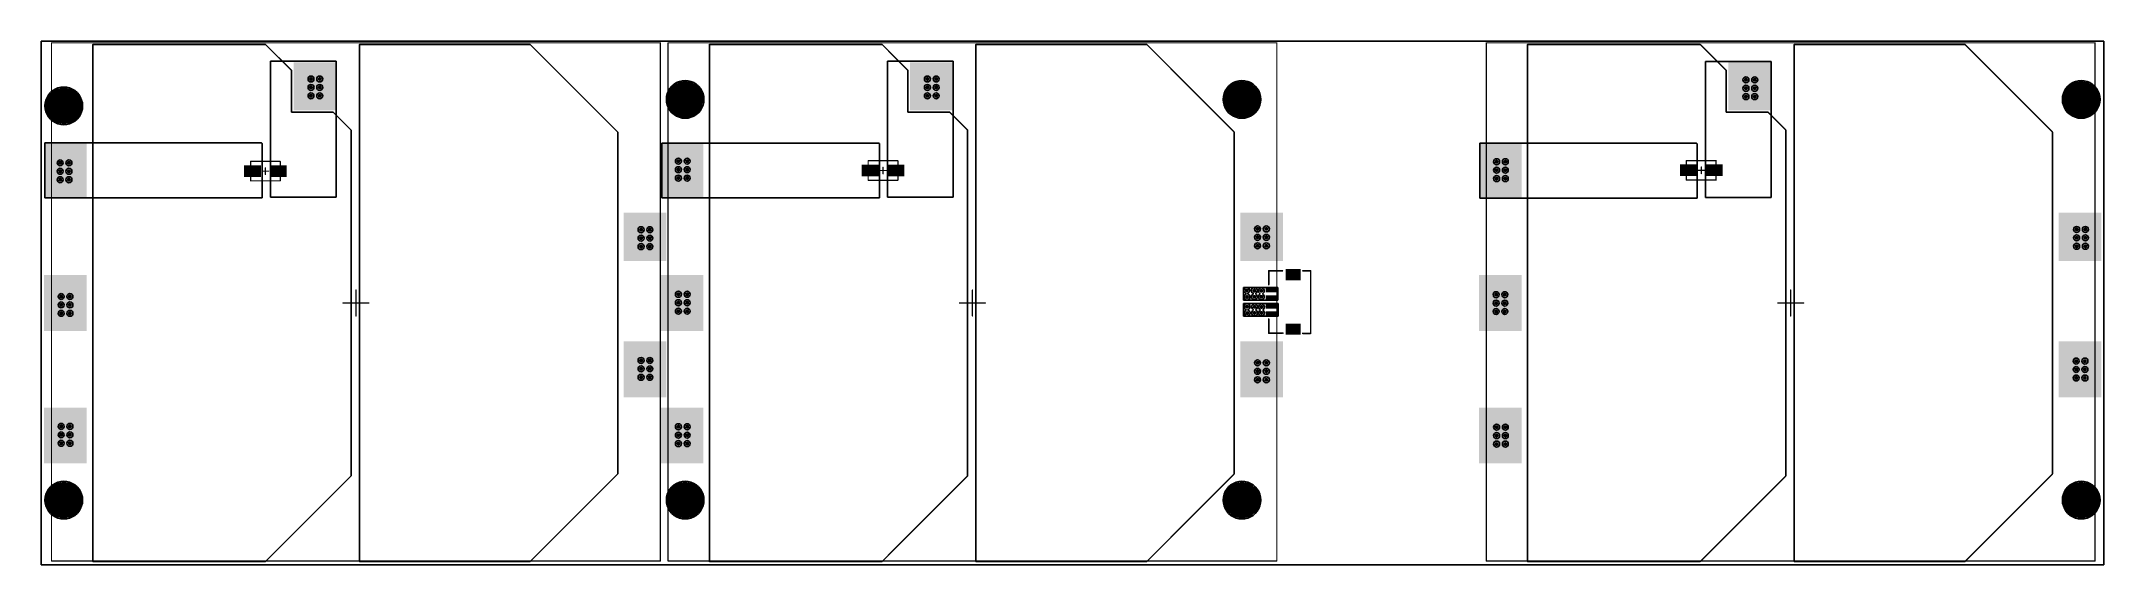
# Model space of a CAD drawing. Header units: millimetres. Extents: x 21 to 340, y 21 to 101.
import ezdxf

# ---------------------------------------------------------------- set-up
doc = ezdxf.new("R2010")
doc.units = ezdxf.units.MM
for name, color, linetype in [('BottomLayer', 5, 'Continuous'), ('BottomOverlay', 54, 'Continuous'), ('BottomPaste', 16, 'Continuous'), ('BottomSolder', 6, 'Continuous'), ('Mechanical13', 56, 'Continuous'), ('Mechanical15', 56, 'Continuous'), ('MidLayer1', 16, 'Continuous'), ('MidLayer2', 76, 'Continuous'), ('MultiLayer', 9, 'Continuous'), ('PadHoleLayer', 156, 'Continuous'), ('TopLayer', 1, 'Continuous'), ('TopOverlay', 2, 'Continuous'), ('TopPaste', 8, 'Continuous'), ('TopSolder', 216, 'Continuous'), ('ViaHoleLayer', 16, 'Continuous')]:
    doc.layers.add(name, color=color, linetype=linetype)

# ---------------------------------------------------------------- blocks, each defined once
blk = doc.blocks.new('DF13A_4P_1_25H_51__B_24')
at = {"layer": 'BottomLayer'}
for points in [[(-0.97, 1.06), (-0.28, 1.06), (-0.97, 2.86), (-0.28, 2.86)], [(0.28, 1.06), (0.97, 1.06), (0.28, 2.86), (0.97, 2.86)], [(1.53, 1.06), (2.22, 1.06), (1.53, 2.86), (2.22, 2.86)], [(2.78, 1.06), (3.47, 1.06), (2.78, 2.86), (3.47, 2.86)], [(-3.77, -0.24), (-3.77, -2.44), (-2.18, -0.24), (-2.18, -2.44)], [(4.68, -0.24), (4.68, -2.44), (6.27, -0.24), (6.27, -2.44)]]:
    blk.add_solid(points, dxfattribs=at)
at = {"layer": 'BottomOverlay', "const_width": 0.254}
for points in [[(-3.58, 2.46), (-1.4, 2.46)], [(-3.58, 2.46), (-3.58, 0.27)], [(3.94, 2.46), (6.06, 2.46)], [(6.06, 2.46), (6.06, 0.34)], [(-3.61, -2.81), (-3.61, -4.04)], [(6.06, -2.85), (6.06, -4.04)], [(-3.61, -4.04), (6.06, -4.04)]]:
    blk.add_lwpolyline(points, dxfattribs=at)
at = {"layer": 'BottomOverlay', "const_width": 0.127}
for points in [[(-3.64, 2.46, 1), (-3.52, 2.46, 1)], [(-3.64, 2.46, 1), (-3.52, 2.46, 1)], [(-3.64, 0.27, 1), (-3.52, 0.27, 1)], [(-1.47, 2.46, 1), (-1.34, 2.46, 1)], [(3.87, 2.46, 1), (4, 2.46, 1)], [(6, 2.46, 1), (6.13, 2.46, 1)], [(6, 2.46, 1), (6.13, 2.46, 1)], [(6, 0.34, 1), (6.13, 0.34, 1)], [(-3.67, -2.81, 1), (-3.54, -2.81, 1)], [(6, -2.85, 1), (6.13, -2.85, 1)], [(-3.67, -4.04, 1), (-3.54, -4.04, 1)], [(-3.67, -4.04, 1), (-3.54, -4.04, 1)], [(6, -4.04, 1), (6.13, -4.04, 1)], [(6, -4.04, 1), (6.13, -4.04, 1)]]:
    blk.add_lwpolyline(points, format="xyb", close=True, dxfattribs=at)
at = {"layer": 'BottomPaste'}
for points in [[(-0.97, 1.06), (-0.28, 1.06), (-0.97, 2.86), (-0.28, 2.86)], [(0.28, 1.06), (0.97, 1.06), (0.28, 2.86), (0.97, 2.86)], [(1.53, 1.06), (2.22, 1.06), (1.53, 2.86), (2.22, 2.86)], [(2.78, 1.06), (3.47, 1.06), (2.78, 2.86), (3.47, 2.86)], [(-3.77, -0.24), (-3.77, -2.44), (-2.18, -0.24), (-2.18, -2.44)], [(4.68, -0.24), (4.68, -2.44), (6.27, -0.24), (6.27, -2.44)]]:
    blk.add_solid(points, dxfattribs=at)
at = {"layer": 'BottomSolder'}
for points in [[(-1.03, 1.01), (-0.22, 1.01), (-1.03, 2.91), (-0.22, 2.91)], [(0.22, 1.01), (1.03, 1.01), (0.22, 2.91), (1.03, 2.91)], [(1.47, 1.01), (2.28, 1.01), (1.47, 2.91), (2.28, 2.91)], [(2.72, 1.01), (3.53, 1.01), (2.72, 2.91), (3.53, 2.91)], [(-3.83, -0.19), (-3.83, -2.5), (-2.12, -0.19), (-2.12, -2.5)], [(4.62, -0.19), (4.62, -2.5), (6.33, -0.19), (6.33, -2.5)]]:
    blk.add_solid(points, dxfattribs=at)
blk = doc.blocks.new('B340A_13_F_B_25')
at = {"layer": 'BottomLayer'}
for points in [[(-0.75, 0.85), (-3.25, 0.85), (-0.75, -0.85), (-3.25, -0.85)], [(3.25, 0.85), (0.75, 0.85), (3.25, -0.85), (0.75, -0.85)]]:
    blk.add_solid(points, dxfattribs=at)
at = {"layer": 'BottomPaste'}
for points in [[(-0.75, 0.85), (-3.25, 0.85), (-0.75, -0.85), (-3.25, -0.85)], [(3.25, 0.85), (0.75, 0.85), (3.25, -0.85), (0.75, -0.85)]]:
    blk.add_solid(points, dxfattribs=at)
at = {"layer": 'BottomSolder'}
for points in [[(-0.7, 0.9), (-3.3, 0.9), (-0.7, -0.9), (-3.3, -0.9)], [(3.3, 0.9), (0.7, 0.9), (3.3, -0.9), (0.7, -0.9)]]:
    blk.add_solid(points, dxfattribs=at)
at = {"layer": 'Mechanical13', "const_width": 0.2}
for points in [[(-2.3, -1.5), (-2.3, 1.5)], [(-2.3, 1.5), (2.3, 1.5)], [(2.3, -1.5), (2.3, 1.5)], [(-2.3, -1.5), (2.3, -1.5)]]:
    blk.add_lwpolyline(points, dxfattribs=at)
at = {"layer": 'Mechanical13', "const_width": 0.1}
for points in [[(-2.35, 1.5, 1), (-2.25, 1.5, 1)], [(-2.35, 1.5, 1), (-2.25, 1.5, 1)], [(2.25, 1.5, 1), (2.35, 1.5, 1)], [(2.25, 1.5, 1), (2.35, 1.5, 1)], [(-2.35, -1.5, 1), (-2.25, -1.5, 1)], [(-2.35, -1.5, 1), (-2.25, -1.5, 1)], [(2.25, -1.5, 1), (2.35, -1.5, 1)], [(2.25, -1.5, 1), (2.35, -1.5, 1)]]:
    blk.add_lwpolyline(points, format="xyb", close=True, dxfattribs=at)
at = {"layer": 'Mechanical15', "const_width": 0.2}
for points in [[(-0.5, 0), (0.5, 0)], [(0, -0.5), (0, 0.5)]]:
    blk.add_lwpolyline(points, dxfattribs=at)
at = {"layer": 'Mechanical15', "const_width": 0.1}
for points in [[(-0.55, 0, 1), (-0.45, 0, 1)], [(-0.05, 0.5, 1), (0.05, 0.5, 1)], [(0.45, 0, 1), (0.55, 0, 1)], [(-0.05, -0.5, 1), (0.05, -0.5, 1)]]:
    blk.add_lwpolyline(points, format="xyb", close=True, dxfattribs=at)
blk = doc.blocks.new('B340A_13_F_B_26')
at = {"layer": 'BottomLayer'}
for points in [[(-0.75, 0.85), (-3.25, 0.85), (-0.75, -0.85), (-3.25, -0.85)], [(3.25, 0.85), (0.75, 0.85), (3.25, -0.85), (0.75, -0.85)]]:
    blk.add_solid(points, dxfattribs=at)
at = {"layer": 'BottomPaste'}
for points in [[(-0.75, 0.85), (-3.25, 0.85), (-0.75, -0.85), (-3.25, -0.85)], [(3.25, 0.85), (0.75, 0.85), (3.25, -0.85), (0.75, -0.85)]]:
    blk.add_solid(points, dxfattribs=at)
at = {"layer": 'BottomSolder'}
for points in [[(-0.7, 0.9), (-3.3, 0.9), (-0.7, -0.9), (-3.3, -0.9)], [(3.3, 0.9), (0.7, 0.9), (3.3, -0.9), (0.7, -0.9)]]:
    blk.add_solid(points, dxfattribs=at)
at = {"layer": 'Mechanical13', "const_width": 0.2}
for points in [[(-2.3, -1.5), (-2.3, 1.5)], [(-2.3, 1.5), (2.3, 1.5)], [(2.3, -1.5), (2.3, 1.5)], [(-2.3, -1.5), (2.3, -1.5)]]:
    blk.add_lwpolyline(points, dxfattribs=at)
at = {"layer": 'Mechanical13', "const_width": 0.1}
for points in [[(-2.35, 1.5, 1), (-2.25, 1.5, 1)], [(-2.35, 1.5, 1), (-2.25, 1.5, 1)], [(2.25, 1.5, 1), (2.35, 1.5, 1)], [(2.25, 1.5, 1), (2.35, 1.5, 1)], [(-2.35, -1.5, 1), (-2.25, -1.5, 1)], [(-2.35, -1.5, 1), (-2.25, -1.5, 1)], [(2.25, -1.5, 1), (2.35, -1.5, 1)], [(2.25, -1.5, 1), (2.35, -1.5, 1)]]:
    blk.add_lwpolyline(points, format="xyb", close=True, dxfattribs=at)
at = {"layer": 'Mechanical15', "const_width": 0.2}
for points in [[(-0.5, 0), (0.5, 0)], [(0, -0.5), (0, 0.5)]]:
    blk.add_lwpolyline(points, dxfattribs=at)
at = {"layer": 'Mechanical15', "const_width": 0.1}
for points in [[(-0.55, 0, 1), (-0.45, 0, 1)], [(-0.05, 0.5, 1), (0.05, 0.5, 1)], [(0.45, 0, 1), (0.55, 0, 1)], [(-0.05, -0.5, 1), (0.05, -0.5, 1)]]:
    blk.add_lwpolyline(points, format="xyb", close=True, dxfattribs=at)
blk = doc.blocks.new('B340A_13_F_B_27')
at = {"layer": 'BottomLayer'}
for points in [[(-0.75, 0.85), (-3.25, 0.85), (-0.75, -0.85), (-3.25, -0.85)], [(3.25, 0.85), (0.75, 0.85), (3.25, -0.85), (0.75, -0.85)]]:
    blk.add_solid(points, dxfattribs=at)
at = {"layer": 'BottomPaste'}
for points in [[(-0.75, 0.85), (-3.25, 0.85), (-0.75, -0.85), (-3.25, -0.85)], [(3.25, 0.85), (0.75, 0.85), (3.25, -0.85), (0.75, -0.85)]]:
    blk.add_solid(points, dxfattribs=at)
at = {"layer": 'BottomSolder'}
for points in [[(-0.7, 0.9), (-3.3, 0.9), (-0.7, -0.9), (-3.3, -0.9)], [(3.3, 0.9), (0.7, 0.9), (3.3, -0.9), (0.7, -0.9)]]:
    blk.add_solid(points, dxfattribs=at)
at = {"layer": 'Mechanical13', "const_width": 0.2}
for points in [[(-2.3, -1.5), (-2.3, 1.5)], [(-2.3, 1.5), (2.3, 1.5)], [(2.3, -1.5), (2.3, 1.5)], [(-2.3, -1.5), (2.3, -1.5)]]:
    blk.add_lwpolyline(points, dxfattribs=at)
at = {"layer": 'Mechanical13', "const_width": 0.1}
for points in [[(-2.35, 1.5, 1), (-2.25, 1.5, 1)], [(-2.35, 1.5, 1), (-2.25, 1.5, 1)], [(2.25, 1.5, 1), (2.35, 1.5, 1)], [(2.25, 1.5, 1), (2.35, 1.5, 1)], [(-2.35, -1.5, 1), (-2.25, -1.5, 1)], [(-2.35, -1.5, 1), (-2.25, -1.5, 1)], [(2.25, -1.5, 1), (2.35, -1.5, 1)], [(2.25, -1.5, 1), (2.35, -1.5, 1)]]:
    blk.add_lwpolyline(points, format="xyb", close=True, dxfattribs=at)
at = {"layer": 'Mechanical15', "const_width": 0.2}
for points in [[(-0.5, 0), (0.5, 0)], [(0, -0.5), (0, 0.5)]]:
    blk.add_lwpolyline(points, dxfattribs=at)
at = {"layer": 'Mechanical15', "const_width": 0.1}
for points in [[(-0.55, 0, 1), (-0.45, 0, 1)], [(-0.05, 0.5, 1), (0.05, 0.5, 1)], [(0.45, 0, 1), (0.55, 0, 1)], [(-0.05, -0.5, 1), (0.05, -0.5, 1)]]:
    blk.add_lwpolyline(points, format="xyb", close=True, dxfattribs=at)
blk = doc.blocks.new('3G30A_2C_28')
at = {"layer": 'Mechanical13', "const_width": 0.2}
for points in [[(-40.25, -3.15), (-40.25, 91.15)], [(39.9, 91.15), (-40.25, 91.15)], [(39.9, -3.15), (39.9, 91.15)], [(39.9, -3.15), (-40.25, -3.15)]]:
    blk.add_lwpolyline(points, dxfattribs=at)
at = {"layer": 'Mechanical13', "const_width": 0.1}
for points in [[(-40.3, 91.15, 1), (-40.2, 91.15, 1)], [(-40.3, 91.15, 1), (-40.2, 91.15, 1)], [(39.85, 91.15, 1), (39.95, 91.15, 1)], [(39.85, 91.15, 1), (39.95, 91.15, 1)], [(-40.3, -3.15, 1), (-40.2, -3.15, 1)], [(-40.3, -3.15, 1), (-40.2, -3.15, 1)], [(39.85, -3.15, 1), (39.95, -3.15, 1)], [(39.85, -3.15, 1), (39.95, -3.15, 1)]]:
    blk.add_lwpolyline(points, format="xyb", close=True, dxfattribs=at)
at = {"layer": 'Mechanical15', "const_width": 0.2}
for points in [[(0, 42), (0, 46)], [(2, 44), (-2, 44)]]:
    blk.add_lwpolyline(points, dxfattribs=at)
at = {"layer": 'Mechanical15', "const_width": 0.1}
for points in [[(-0.05, 46, 1), (0.05, 46, 1)], [(-2.05, 44, 1), (-1.95, 44, 1)], [(-0.05, 42, 1), (0.05, 42, 1)], [(1.95, 44, 1), (2.05, 44, 1)]]:
    blk.add_lwpolyline(points, format="xyb", close=True, dxfattribs=at)
at = {"layer": 'PadHoleLayer'}
for points in [[(-10.25, 88.8), (-10.25, 88.8), (-10.25, 88.8), (-10.25, 88.8)], [(10.25, 88.8), (10.25, 88.8), (10.25, 88.8), (10.25, 88.8)], [(-33.52, 37.65), (-33.52, 37.65), (-33.52, 37.65), (-33.52, 37.65)], [(-20.5, -1), (-20.5, -1), (-20.5, -1), (-20.5, -1)], [(0, -1), (0, -1), (0, -1), (0, -1)], [(20.5, -1), (20.5, -1), (20.5, -1), (20.5, -1)]]:
    blk.add_lwpolyline(points, close=True, dxfattribs=at)
at = {"layer": 'TopLayer'}
for p, q in [((-26.45, 84.55), (-40, 71)), ((26.45, 84.55), (-26.45, 84.55)), ((40, 71), (26.45, 84.55)), ((-40, 71), (-40, 44.55)), ((40, 44.55), (40, 71)), ((-40, 44.55), (40, 44.55)), ((-26.75, 43.25), (-29.5, 40.5)), ((26.75, 43.25), (-26.75, 43.25)), ((40, 30), (26.75, 43.25)), ((-29.5, 40.5), (-29.5, 34)), ((-36, 34), (-40, 30)), ((-29.5, 34), (-36, 34)), ((-40, 30), (-40, 3.25)), ((40, 3.25), (40, 30)), ((-40, 3.25), (40, 3.25))]:
    blk.add_line(p, q, dxfattribs=at)
for points in [[(-6.58, 92.05), (-13.92, 92.05), (-6.58, 85.55), (-13.92, 85.55)], [(14.52, 92.05), (5.98, 92.05), (14.52, 85.55), (5.98, 85.55)], [(-29.84, 40.9), (-37.19, 40.9), (-29.84, 34.4), (-37.19, 34.4)], [(-16.23, 2.25), (-24.77, 2.25), (-16.23, -4.25), (-24.77, -4.25)], [(4.27, 2.25), (-4.27, 2.25), (4.27, -4.25), (-4.27, -4.25)], [(24.77, 2.25), (16.23, 2.25), (24.77, -4.25), (16.23, -4.25)]]:
    blk.add_solid(points, dxfattribs=at)
at = {"layer": 'TopOverlay', "const_width": 0.2}
for points in [[(-40, 71), (-26.45, 84.55)], [(26.45, 84.55), (-26.45, 84.55)], [(40, 71), (26.45, 84.55)], [(-40, 44.55), (-40, 71)], [(40, 44.55), (40, 71)], [(40, 44.55), (-40, 44.55)], [(-29.5, 40.5), (-26.75, 43.25)], [(26.75, 43.25), (-26.75, 43.25)], [(40, 30), (26.75, 43.25)], [(-40, 30), (-36, 34)], [(-40, 3.25), (-40, 30)], [(40, 3.25), (40, 30)], [(40, 3.25), (-40, 3.25)]]:
    blk.add_lwpolyline(points, dxfattribs=at)
at = {"layer": 'TopOverlay', "const_width": 0.1}
for points in [[(-26.5, 84.55, 1), (-26.4, 84.55, 1)], [(-26.5, 84.55, 1), (-26.4, 84.55, 1)], [(26.4, 84.55, 1), (26.5, 84.55, 1)], [(26.4, 84.55, 1), (26.5, 84.55, 1)], [(-40.05, 71, 1), (-39.95, 71, 1)], [(-40.05, 71, 1), (-39.95, 71, 1)], [(39.95, 71, 1), (40.05, 71, 1)], [(39.95, 71, 1), (40.05, 71, 1)], [(-40.05, 44.55, 1), (-39.95, 44.55, 1)], [(-40.05, 44.55, 1), (-39.95, 44.55, 1)], [(-26.8, 43.25, 1), (-26.7, 43.25, 1)], [(-26.8, 43.25, 1), (-26.7, 43.25, 1)], [(26.7, 43.25, 1), (26.8, 43.25, 1)], [(26.7, 43.25, 1), (26.8, 43.25, 1)], [(39.95, 44.55, 1), (40.05, 44.55, 1)], [(39.95, 44.55, 1), (40.05, 44.55, 1)], [(-29.55, 40.5, 1), (-29.45, 40.5, 1)], [(-36.05, 34, 1), (-35.95, 34, 1)], [(-40.05, 30, 1), (-39.95, 30, 1)], [(-40.05, 30, 1), (-39.95, 30, 1)], [(39.95, 30, 1), (40.05, 30, 1)], [(39.95, 30, 1), (40.05, 30, 1)], [(-40.05, 3.25, 1), (-39.95, 3.25, 1)], [(-40.05, 3.25, 1), (-39.95, 3.25, 1)], [(39.95, 3.25, 1), (40.05, 3.25, 1)], [(39.95, 3.25, 1), (40.05, 3.25, 1)]]:
    blk.add_lwpolyline(points, format="xyb", close=True, dxfattribs=at)
at = {"layer": 'TopPaste'}
for points in [[(-6.58, 92.05), (-13.92, 92.05), (-6.58, 85.55), (-13.92, 85.55)], [(14.52, 92.05), (5.98, 92.05), (14.52, 85.55), (5.98, 85.55)], [(-29.84, 40.9), (-37.19, 40.9), (-29.84, 34.4), (-37.19, 34.4)], [(-16.23, 2.25), (-24.77, 2.25), (-16.23, -4.25), (-24.77, -4.25)], [(4.27, 2.25), (-4.27, 2.25), (4.27, -4.25), (-4.27, -4.25)], [(24.77, 2.25), (16.23, 2.25), (24.77, -4.25), (16.23, -4.25)]]:
    blk.add_solid(points, dxfattribs=at)
at = {"layer": 'TopSolder'}
for points in [[(-6.52, 92.1), (-13.98, 92.1), (-6.52, 85.5), (-13.98, 85.5)], [(14.57, 92.1), (5.93, 92.1), (14.57, 85.5), (5.93, 85.5)], [(-29.79, 40.95), (-37.25, 40.95), (-29.79, 34.35), (-37.25, 34.35)], [(-16.18, 2.3), (-24.82, 2.3), (-16.18, -4.3), (-24.82, -4.3)], [(4.32, 2.3), (-4.32, 2.3), (4.32, -4.3), (-4.32, -4.3)], [(24.82, 2.3), (16.18, 2.3), (24.82, -4.3), (16.18, -4.3)]]:
    blk.add_solid(points, dxfattribs=at)
blk = doc.blocks.new('3G30A_2C_29')
at = {"layer": 'Mechanical13', "const_width": 0.2}
for points in [[(39.9, 91.15), (-40.25, 91.15)], [(-40.25, -3.15), (-40.25, 91.15)], [(39.9, -3.15), (39.9, 91.15)], [(39.9, -3.15), (-40.25, -3.15)]]:
    blk.add_lwpolyline(points, dxfattribs=at)
at = {"layer": 'Mechanical13', "const_width": 0.1}
for points in [[(-40.3, 91.15, 1), (-40.2, 91.15, 1)], [(-40.3, 91.15, 1), (-40.2, 91.15, 1)], [(39.85, 91.15, 1), (39.95, 91.15, 1)], [(39.85, 91.15, 1), (39.95, 91.15, 1)], [(-40.3, -3.15, 1), (-40.2, -3.15, 1)], [(-40.3, -3.15, 1), (-40.2, -3.15, 1)], [(39.85, -3.15, 1), (39.95, -3.15, 1)], [(39.85, -3.15, 1), (39.95, -3.15, 1)]]:
    blk.add_lwpolyline(points, format="xyb", close=True, dxfattribs=at)
at = {"layer": 'Mechanical15', "const_width": 0.2}
for points in [[(0, 42), (0, 46)], [(2, 44), (-2, 44)]]:
    blk.add_lwpolyline(points, dxfattribs=at)
at = {"layer": 'Mechanical15', "const_width": 0.1}
for points in [[(-0.05, 46, 1), (0.05, 46, 1)], [(-2.05, 44, 1), (-1.95, 44, 1)], [(-0.05, 42, 1), (0.05, 42, 1)], [(1.95, 44, 1), (2.05, 44, 1)]]:
    blk.add_lwpolyline(points, format="xyb", close=True, dxfattribs=at)
at = {"layer": 'PadHoleLayer'}
for points in [[(-10.25, 88.8), (-10.25, 88.8), (-10.25, 88.8), (-10.25, 88.8)], [(10.25, 88.8), (10.25, 88.8), (10.25, 88.8), (10.25, 88.8)], [(-33.52, 37.65), (-33.52, 37.65), (-33.52, 37.65), (-33.52, 37.65)], [(-20.5, -1), (-20.5, -1), (-20.5, -1), (-20.5, -1)], [(0, -1), (0, -1), (0, -1), (0, -1)], [(20.5, -1), (20.5, -1), (20.5, -1), (20.5, -1)]]:
    blk.add_lwpolyline(points, close=True, dxfattribs=at)
at = {"layer": 'TopLayer'}
for p, q in [((-26.45, 84.55), (-40, 71)), ((26.45, 84.55), (-26.45, 84.55)), ((40, 71), (26.45, 84.55)), ((-40, 71), (-40, 44.55)), ((40, 44.55), (40, 71)), ((-40, 44.55), (40, 44.55)), ((-26.75, 43.25), (-29.5, 40.5)), ((26.75, 43.25), (-26.75, 43.25)), ((40, 30), (26.75, 43.25)), ((-29.5, 40.5), (-29.5, 34)), ((-36, 34), (-40, 30)), ((-29.5, 34), (-36, 34)), ((-40, 30), (-40, 3.25)), ((40, 3.25), (40, 30)), ((-40, 3.25), (40, 3.25))]:
    blk.add_line(p, q, dxfattribs=at)
for points in [[(-6.58, 92.05), (-13.92, 92.05), (-6.58, 85.55), (-13.92, 85.55)], [(14.52, 92.05), (5.98, 92.05), (14.52, 85.55), (5.98, 85.55)], [(-29.84, 40.9), (-37.19, 40.9), (-29.84, 34.4), (-37.19, 34.4)], [(-16.23, 2.25), (-24.77, 2.25), (-16.23, -4.25), (-24.77, -4.25)], [(4.27, 2.25), (-4.27, 2.25), (4.27, -4.25), (-4.27, -4.25)], [(24.77, 2.25), (16.23, 2.25), (24.77, -4.25), (16.23, -4.25)]]:
    blk.add_solid(points, dxfattribs=at)
at = {"layer": 'TopOverlay', "const_width": 0.2}
for points in [[(-40, 71), (-26.45, 84.55)], [(26.45, 84.55), (-26.45, 84.55)], [(40, 71), (26.45, 84.55)], [(-40, 44.55), (-40, 71)], [(40, 44.55), (40, 71)], [(40, 44.55), (-40, 44.55)], [(-29.5, 40.5), (-26.75, 43.25)], [(26.75, 43.25), (-26.75, 43.25)], [(40, 30), (26.75, 43.25)], [(-40, 30), (-36, 34)], [(-40, 3.25), (-40, 30)], [(40, 3.25), (40, 30)], [(40, 3.25), (-40, 3.25)]]:
    blk.add_lwpolyline(points, dxfattribs=at)
at = {"layer": 'TopOverlay', "const_width": 0.1}
for points in [[(-26.5, 84.55, 1), (-26.4, 84.55, 1)], [(-26.5, 84.55, 1), (-26.4, 84.55, 1)], [(26.4, 84.55, 1), (26.5, 84.55, 1)], [(26.4, 84.55, 1), (26.5, 84.55, 1)], [(-40.05, 71, 1), (-39.95, 71, 1)], [(-40.05, 71, 1), (-39.95, 71, 1)], [(39.95, 71, 1), (40.05, 71, 1)], [(39.95, 71, 1), (40.05, 71, 1)], [(-40.05, 44.55, 1), (-39.95, 44.55, 1)], [(-40.05, 44.55, 1), (-39.95, 44.55, 1)], [(-26.8, 43.25, 1), (-26.7, 43.25, 1)], [(-26.8, 43.25, 1), (-26.7, 43.25, 1)], [(26.7, 43.25, 1), (26.8, 43.25, 1)], [(26.7, 43.25, 1), (26.8, 43.25, 1)], [(39.95, 44.55, 1), (40.05, 44.55, 1)], [(39.95, 44.55, 1), (40.05, 44.55, 1)], [(-29.55, 40.5, 1), (-29.45, 40.5, 1)], [(-36.05, 34, 1), (-35.95, 34, 1)], [(-40.05, 30, 1), (-39.95, 30, 1)], [(-40.05, 30, 1), (-39.95, 30, 1)], [(39.95, 30, 1), (40.05, 30, 1)], [(39.95, 30, 1), (40.05, 30, 1)], [(-40.05, 3.25, 1), (-39.95, 3.25, 1)], [(-40.05, 3.25, 1), (-39.95, 3.25, 1)], [(39.95, 3.25, 1), (40.05, 3.25, 1)], [(39.95, 3.25, 1), (40.05, 3.25, 1)]]:
    blk.add_lwpolyline(points, format="xyb", close=True, dxfattribs=at)
at = {"layer": 'TopPaste'}
for points in [[(-6.58, 92.05), (-13.92, 92.05), (-6.58, 85.55), (-13.92, 85.55)], [(14.52, 92.05), (5.98, 92.05), (14.52, 85.55), (5.98, 85.55)], [(-29.84, 40.9), (-37.19, 40.9), (-29.84, 34.4), (-37.19, 34.4)], [(-16.23, 2.25), (-24.77, 2.25), (-16.23, -4.25), (-24.77, -4.25)], [(4.27, 2.25), (-4.27, 2.25), (4.27, -4.25), (-4.27, -4.25)], [(24.77, 2.25), (16.23, 2.25), (24.77, -4.25), (16.23, -4.25)]]:
    blk.add_solid(points, dxfattribs=at)
at = {"layer": 'TopSolder'}
for points in [[(-6.52, 92.1), (-13.98, 92.1), (-6.52, 85.5), (-13.98, 85.5)], [(14.57, 92.1), (5.93, 92.1), (14.57, 85.5), (5.93, 85.5)], [(-29.79, 40.95), (-37.25, 40.95), (-29.79, 34.35), (-37.25, 34.35)], [(-16.18, 2.3), (-24.82, 2.3), (-16.18, -4.3), (-24.82, -4.3)], [(4.32, 2.3), (-4.32, 2.3), (4.32, -4.3), (-4.32, -4.3)], [(24.82, 2.3), (16.18, 2.3), (24.82, -4.3), (16.18, -4.3)]]:
    blk.add_solid(points, dxfattribs=at)
blk = doc.blocks.new('3G30A_2C_30')
at = {"layer": 'Mechanical13', "const_width": 0.2}
for points in [[(-40.25, -3.15), (-40.25, 91.15)], [(39.9, 91.15), (-40.25, 91.15)], [(39.9, -3.15), (39.9, 91.15)], [(39.9, -3.15), (-40.25, -3.15)]]:
    blk.add_lwpolyline(points, dxfattribs=at)
at = {"layer": 'Mechanical13', "const_width": 0.1}
for points in [[(-40.3, 91.15, 1), (-40.2, 91.15, 1)], [(-40.3, 91.15, 1), (-40.2, 91.15, 1)], [(39.85, 91.15, 1), (39.95, 91.15, 1)], [(39.85, 91.15, 1), (39.95, 91.15, 1)], [(-40.3, -3.15, 1), (-40.2, -3.15, 1)], [(-40.3, -3.15, 1), (-40.2, -3.15, 1)], [(39.85, -3.15, 1), (39.95, -3.15, 1)], [(39.85, -3.15, 1), (39.95, -3.15, 1)]]:
    blk.add_lwpolyline(points, format="xyb", close=True, dxfattribs=at)
at = {"layer": 'Mechanical15', "const_width": 0.2}
for points in [[(0, 42), (0, 46)], [(2, 44), (-2, 44)]]:
    blk.add_lwpolyline(points, dxfattribs=at)
at = {"layer": 'Mechanical15', "const_width": 0.1}
for points in [[(-0.05, 46, 1), (0.05, 46, 1)], [(-2.05, 44, 1), (-1.95, 44, 1)], [(-0.05, 42, 1), (0.05, 42, 1)], [(1.95, 44, 1), (2.05, 44, 1)]]:
    blk.add_lwpolyline(points, format="xyb", close=True, dxfattribs=at)
at = {"layer": 'PadHoleLayer'}
for points in [[(-10.25, 88.8), (-10.25, 88.8), (-10.25, 88.8), (-10.25, 88.8)], [(10.25, 88.8), (10.25, 88.8), (10.25, 88.8), (10.25, 88.8)], [(-33.52, 37.65), (-33.52, 37.65), (-33.52, 37.65), (-33.52, 37.65)], [(-20.5, -1), (-20.5, -1), (-20.5, -1), (-20.5, -1)], [(0, -1), (0, -1), (0, -1), (0, -1)], [(20.5, -1), (20.5, -1), (20.5, -1), (20.5, -1)]]:
    blk.add_lwpolyline(points, close=True, dxfattribs=at)
at = {"layer": 'TopLayer'}
for p, q in [((-26.45, 84.55), (-40, 71)), ((26.45, 84.55), (-26.45, 84.55)), ((40, 71), (26.45, 84.55)), ((-40, 71), (-40, 44.55)), ((40, 44.55), (40, 71)), ((-40, 44.55), (40, 44.55)), ((-26.75, 43.25), (-29.5, 40.5)), ((26.75, 43.25), (-26.75, 43.25)), ((40, 30), (26.75, 43.25)), ((-29.5, 40.5), (-29.5, 34)), ((-36, 34), (-40, 30)), ((-29.5, 34), (-36, 34)), ((-40, 30), (-40, 3.25)), ((40, 3.25), (40, 30)), ((-40, 3.25), (40, 3.25))]:
    blk.add_line(p, q, dxfattribs=at)
for points in [[(-6.58, 92.05), (-13.92, 92.05), (-6.58, 85.55), (-13.92, 85.55)], [(14.52, 92.05), (5.98, 92.05), (14.52, 85.55), (5.98, 85.55)], [(-29.84, 40.9), (-37.19, 40.9), (-29.84, 34.4), (-37.19, 34.4)], [(-16.23, 2.25), (-24.77, 2.25), (-16.23, -4.25), (-24.77, -4.25)], [(4.27, 2.25), (-4.27, 2.25), (4.27, -4.25), (-4.27, -4.25)], [(24.77, 2.25), (16.23, 2.25), (24.77, -4.25), (16.23, -4.25)]]:
    blk.add_solid(points, dxfattribs=at)
at = {"layer": 'TopOverlay', "const_width": 0.2}
for points in [[(-40, 71), (-26.45, 84.55)], [(26.45, 84.55), (-26.45, 84.55)], [(40, 71), (26.45, 84.55)], [(-40, 44.55), (-40, 71)], [(40, 44.55), (40, 71)], [(40, 44.55), (-40, 44.55)], [(-29.5, 40.5), (-26.75, 43.25)], [(26.75, 43.25), (-26.75, 43.25)], [(40, 30), (26.75, 43.25)], [(-40, 30), (-36, 34)], [(-40, 3.25), (-40, 30)], [(40, 3.25), (40, 30)], [(40, 3.25), (-40, 3.25)]]:
    blk.add_lwpolyline(points, dxfattribs=at)
at = {"layer": 'TopOverlay', "const_width": 0.1}
for points in [[(-26.5, 84.55, 1), (-26.4, 84.55, 1)], [(-26.5, 84.55, 1), (-26.4, 84.55, 1)], [(26.4, 84.55, 1), (26.5, 84.55, 1)], [(26.4, 84.55, 1), (26.5, 84.55, 1)], [(-40.05, 71, 1), (-39.95, 71, 1)], [(-40.05, 71, 1), (-39.95, 71, 1)], [(39.95, 71, 1), (40.05, 71, 1)], [(39.95, 71, 1), (40.05, 71, 1)], [(-40.05, 44.55, 1), (-39.95, 44.55, 1)], [(-40.05, 44.55, 1), (-39.95, 44.55, 1)], [(-26.8, 43.25, 1), (-26.7, 43.25, 1)], [(-26.8, 43.25, 1), (-26.7, 43.25, 1)], [(26.7, 43.25, 1), (26.8, 43.25, 1)], [(26.7, 43.25, 1), (26.8, 43.25, 1)], [(39.95, 44.55, 1), (40.05, 44.55, 1)], [(39.95, 44.55, 1), (40.05, 44.55, 1)], [(-29.55, 40.5, 1), (-29.45, 40.5, 1)], [(-36.05, 34, 1), (-35.95, 34, 1)], [(-40.05, 30, 1), (-39.95, 30, 1)], [(-40.05, 30, 1), (-39.95, 30, 1)], [(39.95, 30, 1), (40.05, 30, 1)], [(39.95, 30, 1), (40.05, 30, 1)], [(-40.05, 3.25, 1), (-39.95, 3.25, 1)], [(-40.05, 3.25, 1), (-39.95, 3.25, 1)], [(39.95, 3.25, 1), (40.05, 3.25, 1)], [(39.95, 3.25, 1), (40.05, 3.25, 1)]]:
    blk.add_lwpolyline(points, format="xyb", close=True, dxfattribs=at)
at = {"layer": 'TopPaste'}
for points in [[(-6.58, 92.05), (-13.92, 92.05), (-6.58, 85.55), (-13.92, 85.55)], [(14.52, 92.05), (5.98, 92.05), (14.52, 85.55), (5.98, 85.55)], [(-29.84, 40.9), (-37.19, 40.9), (-29.84, 34.4), (-37.19, 34.4)], [(-16.23, 2.25), (-24.77, 2.25), (-16.23, -4.25), (-24.77, -4.25)], [(4.27, 2.25), (-4.27, 2.25), (4.27, -4.25), (-4.27, -4.25)], [(24.77, 2.25), (16.23, 2.25), (24.77, -4.25), (16.23, -4.25)]]:
    blk.add_solid(points, dxfattribs=at)
at = {"layer": 'TopSolder'}
for points in [[(-6.52, 92.1), (-13.98, 92.1), (-6.52, 85.5), (-13.98, 85.5)], [(14.57, 92.1), (5.93, 92.1), (14.57, 85.5), (5.93, 85.5)], [(-29.79, 40.95), (-37.25, 40.95), (-29.79, 34.35), (-37.25, 34.35)], [(-16.18, 2.3), (-24.82, 2.3), (-16.18, -4.3), (-24.82, -4.3)], [(4.32, 2.3), (-4.32, 2.3), (4.32, -4.3), (-4.32, -4.3)], [(24.82, 2.3), (16.18, 2.3), (24.82, -4.3), (16.18, -4.3)]]:
    blk.add_solid(points, dxfattribs=at)

msp = doc.modelspace()

# ---------------------------------------------------------------- linework, layer by layer
at = {"layer": 'BottomLayer'}
for p, q in [((56, 77.37), (56, 98.42)), ((56, 98.42), (66.17, 98.42)), ((66.17, 98.42), (66.17, 77.37)), ((151.6, 77.35), (151.6, 98.4)), ((151.6, 98.4), (161.77, 98.4)), ((161.77, 98.4), (161.77, 77.35)), ((278.3, 98.37), (288.47, 98.37)), ((278.3, 77.32), (278.3, 98.37)), ((288.47, 98.37), (288.47, 77.32)), ((21.05, 85.77), (54.62, 85.77)), ((21.05, 77.29), (21.05, 85.77)), ((54.62, 85.77), (54.73, 85.7)), ((54.73, 85.7), (54.73, 77.27)), ((116.65, 85.75), (150.22, 85.75)), ((116.65, 77.26), (116.65, 85.75)), ((150.22, 85.75), (150.33, 85.67)), ((150.33, 85.67), (150.33, 77.25)), ((243.35, 85.72), (276.92, 85.72)), ((243.35, 77.24), (243.35, 85.72)), ((276.92, 85.72), (277.03, 85.65)), ((277.03, 85.65), (277.03, 77.22)), ((21.08, 77.27), (21.05, 77.29)), ((54.73, 77.27), (21.08, 77.27)), ((66.17, 77.37), (56, 77.37)), ((116.68, 77.25), (116.65, 77.26)), ((150.33, 77.25), (116.68, 77.25)), ((161.77, 77.35), (151.6, 77.35)), ((243.38, 77.22), (243.35, 77.24)), ((277.03, 77.22), (243.38, 77.22)), ((288.47, 77.32), (278.3, 77.32)), ((206.73, 61.43), (206.73, 63.4)), ((206.73, 63.4), (212.08, 63.4)), ((212.08, 61.43), (206.73, 61.43)), ((206.75, 58.94), (206.75, 60.91)), ((206.75, 60.91), (212.1, 60.91)), ((212.08, 63.4), (212.08, 61.43)), ((212.1, 60.91), (212.1, 58.94)), ((212.1, 58.94), (206.75, 58.94))]:
    msp.add_line(p, q, dxfattribs=at)
for points, const_width in [([(62.14, 95.66, 1), (62.44, 95.66, 1)], 0.3), ([(63.5, 95.66, 1), (63.8, 95.66, 1)], 0.3), ([(157.62, 95.66, 1), (157.92, 95.66, 1)], 0.3), ([(158.98, 95.66, 1), (159.28, 95.66, 1)], 0.3), ([(22.63, 91.5, 1), (25.37, 91.5, 1)], 2.75), ([(62.14, 94.36, 1), (62.44, 94.36, 1)], 0.3), ([(62.14, 93.05, 1), (62.44, 93.05, 1)], 0.3), ([(63.5, 94.36, 1), (63.8, 94.36, 1)], 0.3), ([(63.5, 93.05, 1), (63.8, 93.05, 1)], 0.3), ([(118.88, 92.5, 1), (121.62, 92.5, 1)], 2.75), ([(157.62, 94.36, 1), (157.92, 94.36, 1)], 0.3), ([(157.62, 93.05, 1), (157.92, 93.05, 1)], 0.3), ([(158.98, 94.36, 1), (159.28, 94.36, 1)], 0.3), ([(158.98, 93.05, 1), (159.28, 93.05, 1)], 0.3), ([(205.13, 92.5, 1), (207.87, 92.5, 1)], 2.75), ([(284.42, 95.54, 1), (284.72, 95.54, 1)], 0.3), ([(284.42, 94.23, 1), (284.72, 94.23, 1)], 0.3), ([(284.42, 92.93, 1), (284.72, 92.93, 1)], 0.3), ([(285.78, 95.54, 1), (286.08, 95.54, 1)], 0.3), ([(285.78, 94.23, 1), (286.08, 94.23, 1)], 0.3), ([(285.78, 92.93, 1), (286.08, 92.93, 1)], 0.3), ([(335.13, 92.5, 1), (337.87, 92.5, 1)], 2.75), ([(119.05, 82.94, 1), (119.35, 82.94, 1)], 0.3), ([(120.41, 82.94, 1), (120.71, 82.94, 1)], 0.3), ([(245.79, 82.86, 1), (246.09, 82.86, 1)], 0.3), ([(247.15, 82.86, 1), (247.45, 82.86, 1)], 0.3), ([(23.29, 82.69, 1), (23.59, 82.69, 1)], 0.3), ([(23.29, 81.38, 1), (23.59, 81.38, 1)], 0.3), ([(23.29, 80.08, 1), (23.59, 80.08, 1)], 0.3), ([(24.65, 82.69, 1), (24.95, 82.69, 1)], 0.3), ([(24.65, 81.38, 1), (24.95, 81.38, 1)], 0.3), ([(24.65, 80.08, 1), (24.95, 80.08, 1)], 0.3), ([(119.05, 81.63, 1), (119.35, 81.63, 1)], 0.3), ([(119.05, 80.33, 1), (119.35, 80.33, 1)], 0.3), ([(120.41, 81.63, 1), (120.71, 81.63, 1)], 0.3), ([(120.41, 80.33, 1), (120.71, 80.33, 1)], 0.3), ([(245.79, 81.56, 1), (246.09, 81.56, 1)], 0.3), ([(245.79, 80.25, 1), (246.09, 80.25, 1)], 0.3), ([(247.15, 81.56, 1), (247.45, 81.56, 1)], 0.3), ([(247.15, 80.25, 1), (247.45, 80.25, 1)], 0.3), ([(113.27, 72.34, 1), (113.57, 72.34, 1)], 0.3), ([(113.27, 71.03, 1), (113.57, 71.03, 1)], 0.3), ([(114.63, 72.34, 1), (114.93, 72.34, 1)], 0.3), ([(114.63, 71.03, 1), (114.93, 71.03, 1)], 0.3), ([(208.77, 72.46, 1), (209.07, 72.46, 1)], 0.3), ([(208.77, 71.16, 1), (209.07, 71.16, 1)], 0.3), ([(210.13, 72.46, 1), (210.42, 72.46, 1)], 0.3), ([(210.13, 71.16, 1), (210.42, 71.16, 1)], 0.3), ([(335.64, 72.39, 1), (335.94, 72.39, 1)], 0.3), ([(335.64, 71.08, 1), (335.94, 71.08, 1)], 0.3), ([(337, 72.39, 1), (337.3, 72.39, 1)], 0.3), ([(337, 71.08, 1), (337.3, 71.08, 1)], 0.3), ([(113.27, 69.72, 1), (113.57, 69.72, 1)], 0.3), ([(114.63, 69.72, 1), (114.93, 69.72, 1)], 0.3), ([(208.77, 69.85, 1), (209.07, 69.85, 1)], 0.3), ([(210.13, 69.85, 1), (210.42, 69.85, 1)], 0.3), ([(335.64, 69.77, 1), (335.94, 69.77, 1)], 0.3), ([(337, 69.77, 1), (337.3, 69.77, 1)], 0.3), ([(23.44, 62.01, 1), (23.74, 62.01, 1)], 0.3), ([(23.44, 60.71, 1), (23.74, 60.71, 1)], 0.3), ([(24.8, 62.01, 1), (25.1, 62.01, 1)], 0.3), ([(24.8, 60.71, 1), (25.1, 60.71, 1)], 0.3), ([(119.05, 62.35, 1), (119.35, 62.35, 1)], 0.3), ([(119.05, 61.04, 1), (119.35, 61.04, 1)], 0.3), ([(120.41, 62.35, 1), (120.71, 62.35, 1)], 0.3), ([(120.41, 61.04, 1), (120.71, 61.04, 1)], 0.3), ([(207.1, 62.93, 1), (207.4, 62.93, 1)], 0.3), ([(207.13, 61.93, 1), (207.43, 61.93, 1)], 0.3), ([(207.13, 60.44, 1), (207.43, 60.44, 1)], 0.3), ([(208.28, 62.9, 1), (208.58, 62.9, 1)], 0.3), ([(208.28, 61.95, 1), (208.58, 61.95, 1)], 0.3), ([(208.3, 60.41, 1), (208.6, 60.41, 1)], 0.3), ([(209.35, 62.88, 1), (209.65, 62.88, 1)], 0.3), ([(209.35, 61.95, 1), (209.65, 61.95, 1)], 0.3), ([(245.72, 62.29, 1), (246.02, 62.29, 1)], 0.3), ([(245.72, 60.98, 1), (246.02, 60.98, 1)], 0.3), ([(247.07, 62.29, 1), (247.37, 62.29, 1)], 0.3), ([(247.07, 60.98, 1), (247.37, 60.98, 1)], 0.3), ([(23.44, 59.4, 1), (23.74, 59.4, 1)], 0.3), ([(24.8, 59.4, 1), (25.1, 59.4, 1)], 0.3), ([(119.05, 59.74, 1), (119.35, 59.74, 1)], 0.3), ([(120.41, 59.74, 1), (120.71, 59.74, 1)], 0.3), ([(207.15, 59.44, 1), (207.45, 59.44, 1)], 0.3), ([(208.3, 59.46, 1), (208.6, 59.46, 1)], 0.3), ([(209.38, 60.39, 1), (209.68, 60.39, 1)], 0.3), ([(209.38, 59.46, 1), (209.68, 59.46, 1)], 0.3), ([(245.72, 59.67, 1), (246.02, 59.67, 1)], 0.3), ([(247.07, 59.67, 1), (247.37, 59.67, 1)], 0.3), ([(113.27, 52.11, 1), (113.57, 52.11, 1)], 0.3), ([(114.63, 52.11, 1), (114.93, 52.11, 1)], 0.3), ([(208.77, 51.74, 1), (209.07, 51.74, 1)], 0.3), ([(210.13, 51.74, 1), (210.42, 51.74, 1)], 0.3), ([(335.57, 52.01, 1), (335.87, 52.01, 1)], 0.3), ([(336.93, 52.01, 1), (337.22, 52.01, 1)], 0.3), ([(113.27, 50.81, 1), (113.57, 50.81, 1)], 0.3), ([(113.27, 49.5, 1), (113.57, 49.5, 1)], 0.3), ([(114.63, 50.81, 1), (114.93, 50.81, 1)], 0.3), ([(114.63, 49.5, 1), (114.93, 49.5, 1)], 0.3), ([(208.77, 50.43, 1), (209.07, 50.43, 1)], 0.3), ([(208.77, 49.12, 1), (209.07, 49.12, 1)], 0.3), ([(210.13, 50.43, 1), (210.42, 50.43, 1)], 0.3), ([(210.13, 49.12, 1), (210.42, 49.12, 1)], 0.3), ([(335.57, 50.71, 1), (335.87, 50.71, 1)], 0.3), ([(335.57, 49.4, 1), (335.87, 49.4, 1)], 0.3), ([(336.93, 50.71, 1), (337.22, 50.71, 1)], 0.3), ([(336.93, 49.4, 1), (337.22, 49.4, 1)], 0.3), ([(23.44, 41.91, 1), (23.74, 41.91, 1)], 0.3), ([(24.8, 41.91, 1), (25.1, 41.91, 1)], 0.3), ([(119.05, 41.86, 1), (119.35, 41.86, 1)], 0.3), ([(120.41, 41.86, 1), (120.71, 41.86, 1)], 0.3), ([(245.79, 41.79, 1), (246.09, 41.79, 1)], 0.3), ([(247.15, 41.79, 1), (247.45, 41.79, 1)], 0.3), ([(23.44, 40.61, 1), (23.74, 40.61, 1)], 0.3), ([(23.44, 39.3, 1), (23.74, 39.3, 1)], 0.3), ([(24.8, 40.61, 1), (25.1, 40.61, 1)], 0.3), ([(24.8, 39.3, 1), (25.1, 39.3, 1)], 0.3), ([(119.05, 40.56, 1), (119.35, 40.56, 1)], 0.3), ([(119.05, 39.25, 1), (119.35, 39.25, 1)], 0.3), ([(120.41, 40.56, 1), (120.71, 40.56, 1)], 0.3), ([(120.41, 39.25, 1), (120.71, 39.25, 1)], 0.3), ([(245.79, 40.48, 1), (246.09, 40.48, 1)], 0.3), ([(245.79, 39.17, 1), (246.09, 39.17, 1)], 0.3), ([(247.15, 40.48, 1), (247.45, 40.48, 1)], 0.3), ([(247.15, 39.17, 1), (247.45, 39.17, 1)], 0.3), ([(22.63, 30.5, 1), (25.37, 30.5, 1)], 2.75), ([(118.88, 30.5, 1), (121.62, 30.5, 1)], 2.75), ([(205.13, 30.5, 1), (207.87, 30.5, 1)], 2.75), ([(335.13, 30.5, 1), (337.87, 30.5, 1)], 2.75)]:
    msp.add_lwpolyline(points, format="xyb", close=True, dxfattribs=dict(at, const_width=const_width))
at = {"layer": 'BottomSolder', "const_width": 2.8}
for points in [[(22.6, 91.5, 1), (25.4, 91.5, 1)], [(118.85, 92.5, 1), (121.65, 92.5, 1)], [(205.1, 92.5, 1), (207.9, 92.5, 1)], [(335.1, 92.5, 1), (337.9, 92.5, 1)], [(22.6, 30.5, 1), (25.4, 30.5, 1)], [(118.85, 30.5, 1), (121.65, 30.5, 1)], [(205.1, 30.5, 1), (207.9, 30.5, 1)], [(335.1, 30.5, 1), (337.9, 30.5, 1)]]:
    msp.add_lwpolyline(points, format="xyb", close=True, dxfattribs=at)
at = {"layer": 'MidLayer1'}
for p, q in [((20.51, 20.51), (20.51, 101.49)), ((20.51, 101.49), (339.99, 101.49)), ((339.99, 101.49), (339.99, 20.51)), ((61.97, 95.99), (61.87, 95.84)), ((62.12, 96.09), (61.97, 95.99)), ((62.29, 96.12), (62.12, 96.09)), ((62.47, 96.09), (62.29, 96.12)), ((62.62, 95.99), (62.47, 96.09)), ((62.72, 95.84), (62.62, 95.99)), ((63.32, 95.99), (63.22, 95.84)), ((63.47, 96.09), (63.32, 95.99)), ((63.65, 96.12), (63.47, 96.09)), ((63.83, 96.09), (63.65, 96.12)), ((63.98, 95.99), (63.83, 96.09)), ((64.08, 95.84), (63.98, 95.99)), ((157.44, 95.99), (157.34, 95.84)), ((157.59, 96.09), (157.44, 95.99)), ((157.77, 96.12), (157.59, 96.09)), ((157.94, 96.09), (157.77, 96.12)), ((158.09, 95.99), (157.94, 96.09)), ((158.19, 95.84), (158.09, 95.99)), ((158.8, 95.99), (158.7, 95.84)), ((158.95, 96.09), (158.8, 95.99)), ((159.13, 96.12), (158.95, 96.09)), ((159.3, 96.09), (159.13, 96.12)), ((159.45, 95.99), (159.3, 96.09)), ((159.55, 95.84), (159.45, 95.99)), ((284.24, 95.86), (284.14, 95.71)), ((284.39, 95.96), (284.24, 95.86)), ((284.57, 96), (284.39, 95.96)), ((284.74, 95.96), (284.57, 96)), ((284.89, 95.86), (284.74, 95.96)), ((284.99, 95.71), (284.89, 95.86)), ((285.6, 95.86), (285.5, 95.71)), ((285.75, 95.96), (285.6, 95.86)), ((285.93, 96), (285.75, 95.96)), ((286.1, 95.96), (285.93, 96)), ((286.25, 95.86), (286.1, 95.96)), ((286.35, 95.71), (286.25, 95.86)), ((21.41, 92.82), (21.23, 92.4)), ((21.64, 93.21), (21.41, 92.82)), ((21.94, 93.56), (21.64, 93.21)), ((22.29, 93.86), (21.94, 93.56)), ((22.68, 94.09), (22.29, 93.86)), ((23.1, 94.27), (22.68, 94.09)), ((23.54, 94.38), (23.1, 94.27)), ((24, 94.41), (23.54, 94.38)), ((24.46, 94.38), (24, 94.41)), ((24.9, 94.27), (24.46, 94.38)), ((25.32, 94.09), (24.9, 94.27)), ((25.71, 93.86), (25.32, 94.09)), ((26.06, 93.56), (25.71, 93.86)), ((26.36, 93.21), (26.06, 93.56)), ((26.59, 92.82), (26.36, 93.21)), ((26.77, 92.4), (26.59, 92.82)), ((61.87, 95.84), (61.83, 95.66)), ((61.83, 95.66), (61.87, 95.48)), ((61.87, 94.53), (61.83, 94.36)), ((61.83, 94.36), (61.87, 94.18)), ((61.87, 93.23), (61.83, 93.05)), ((61.83, 93.05), (61.87, 92.87)), ((61.87, 95.48), (61.97, 95.33)), ((61.97, 94.68), (61.87, 94.53)), ((61.87, 94.18), (61.97, 94.03)), ((61.97, 93.38), (61.87, 93.23)), ((61.87, 92.87), (61.97, 92.72)), ((61.97, 95.33), (62.12, 95.23)), ((62.12, 94.78), (61.97, 94.68)), ((61.97, 94.03), (62.12, 93.93)), ((62.12, 93.48), (61.97, 93.38)), ((61.97, 92.72), (62.12, 92.62)), ((62.12, 95.23), (62.29, 95.2)), ((62.29, 94.82), (62.12, 94.78)), ((62.12, 93.93), (62.29, 93.89)), ((62.29, 93.51), (62.12, 93.48)), ((62.29, 95.2), (62.47, 95.23)), ((62.47, 94.78), (62.29, 94.82)), ((62.29, 93.89), (62.47, 93.93)), ((62.47, 93.48), (62.29, 93.51)), ((62.47, 95.23), (62.62, 95.33)), ((62.62, 94.68), (62.47, 94.78)), ((62.47, 93.93), (62.62, 94.03)), ((62.62, 93.38), (62.47, 93.48)), ((62.47, 92.62), (62.62, 92.72)), ((62.62, 95.33), (62.72, 95.48)), ((62.72, 94.53), (62.62, 94.68)), ((62.62, 94.03), (62.72, 94.18)), ((62.72, 93.23), (62.62, 93.38)), ((62.62, 92.72), (62.72, 92.87)), ((62.75, 95.66), (62.72, 95.84)), ((62.72, 95.48), (62.75, 95.66)), ((62.75, 94.36), (62.72, 94.53)), ((62.72, 94.18), (62.75, 94.36)), ((62.75, 93.05), (62.72, 93.23)), ((62.72, 92.87), (62.75, 93.05)), ((63.22, 95.84), (63.19, 95.66)), ((63.19, 95.66), (63.22, 95.48)), ((63.22, 94.53), (63.19, 94.36)), ((63.19, 94.36), (63.22, 94.18)), ((63.22, 93.23), (63.19, 93.05)), ((63.19, 93.05), (63.22, 92.87)), ((63.22, 95.48), (63.32, 95.33)), ((63.32, 94.68), (63.22, 94.53)), ((63.22, 94.18), (63.32, 94.03)), ((63.32, 93.38), (63.22, 93.23)), ((63.22, 92.87), (63.32, 92.72)), ((63.32, 95.33), (63.47, 95.23)), ((63.47, 94.78), (63.32, 94.68)), ((63.32, 94.03), (63.47, 93.93)), ((63.47, 93.48), (63.32, 93.38)), ((63.32, 92.72), (63.47, 92.62)), ((63.47, 95.23), (63.65, 95.2)), ((63.65, 94.82), (63.47, 94.78)), ((63.47, 93.93), (63.65, 93.89)), ((63.65, 93.51), (63.47, 93.48)), ((63.65, 95.2), (63.83, 95.23)), ((63.83, 94.78), (63.65, 94.82)), ((63.65, 93.89), (63.83, 93.93)), ((63.83, 93.48), (63.65, 93.51)), ((63.83, 95.23), (63.98, 95.33)), ((63.98, 94.68), (63.83, 94.78)), ((63.83, 93.93), (63.98, 94.03)), ((63.98, 93.38), (63.83, 93.48)), ((63.83, 92.62), (63.98, 92.72)), ((63.98, 95.33), (64.08, 95.48)), ((64.08, 94.53), (63.98, 94.68)), ((63.98, 94.03), (64.08, 94.18)), ((64.08, 93.23), (63.98, 93.38)), ((63.98, 92.72), (64.08, 92.87)), ((64.11, 95.66), (64.08, 95.84)), ((64.08, 95.48), (64.11, 95.66)), ((64.11, 94.36), (64.08, 94.53)), ((64.08, 94.18), (64.11, 94.36)), ((64.11, 93.05), (64.08, 93.23)), ((64.08, 92.87), (64.11, 93.05)), ((117.37, 92.96), (117.34, 92.5)), ((117.48, 93.4), (117.37, 92.96)), ((117.66, 93.82), (117.48, 93.4)), ((117.89, 94.21), (117.66, 93.82)), ((118.19, 94.56), (117.89, 94.21)), ((118.54, 94.86), (118.19, 94.56)), ((118.93, 95.09), (118.54, 94.86)), ((119.35, 95.27), (118.93, 95.09)), ((119.79, 95.38), (119.35, 95.27)), ((120.25, 95.41), (119.79, 95.38)), ((120.71, 95.38), (120.25, 95.41)), ((121.15, 95.27), (120.71, 95.38)), ((121.57, 95.09), (121.15, 95.27)), ((121.96, 94.86), (121.57, 95.09)), ((122.31, 94.56), (121.96, 94.86)), ((122.61, 94.21), (122.31, 94.56)), ((122.84, 93.82), (122.61, 94.21)), ((123.02, 93.4), (122.84, 93.82)), ((123.13, 92.96), (123.02, 93.4)), ((123.16, 92.5), (123.13, 92.96)), ((157.34, 95.84), (157.31, 95.66)), ((157.31, 95.66), (157.34, 95.48)), ((157.34, 94.53), (157.31, 94.36)), ((157.31, 94.36), (157.34, 94.18)), ((157.34, 93.23), (157.31, 93.05)), ((157.31, 93.05), (157.34, 92.87)), ((157.34, 95.48), (157.44, 95.33)), ((157.44, 94.68), (157.34, 94.53)), ((157.34, 94.18), (157.44, 94.03)), ((157.44, 93.38), (157.34, 93.23)), ((157.34, 92.87), (157.44, 92.72)), ((157.44, 95.33), (157.59, 95.23)), ((157.59, 94.78), (157.44, 94.68)), ((157.44, 94.03), (157.59, 93.93)), ((157.59, 93.48), (157.44, 93.38)), ((157.44, 92.72), (157.59, 92.62)), ((157.59, 95.23), (157.77, 95.2)), ((157.77, 94.82), (157.59, 94.78)), ((157.59, 93.93), (157.77, 93.89)), ((157.77, 93.51), (157.59, 93.48)), ((157.77, 95.2), (157.94, 95.23)), ((157.94, 94.78), (157.77, 94.82)), ((157.77, 93.89), (157.94, 93.93)), ((157.94, 93.48), (157.77, 93.51)), ((157.94, 95.23), (158.09, 95.33)), ((158.09, 94.68), (157.94, 94.78)), ((157.94, 93.93), (158.09, 94.03)), ((158.09, 93.38), (157.94, 93.48)), ((157.94, 92.62), (158.09, 92.72)), ((158.09, 95.33), (158.19, 95.48)), ((158.19, 94.53), (158.09, 94.68)), ((158.09, 94.03), (158.19, 94.18)), ((158.19, 93.23), (158.09, 93.38)), ((158.09, 92.72), (158.19, 92.87)), ((158.23, 95.66), (158.19, 95.84)), ((158.19, 95.48), (158.23, 95.66)), ((158.23, 94.36), (158.19, 94.53)), ((158.19, 94.18), (158.23, 94.36)), ((158.23, 93.05), (158.19, 93.23)), ((158.19, 92.87), (158.23, 93.05)), ((158.7, 95.84), (158.66, 95.66)), ((158.66, 95.66), (158.7, 95.48)), ((158.7, 94.53), (158.66, 94.36)), ((158.66, 94.36), (158.7, 94.18)), ((158.7, 93.23), (158.66, 93.05)), ((158.66, 93.05), (158.7, 92.87)), ((158.7, 95.48), (158.8, 95.33)), ((158.8, 94.68), (158.7, 94.53)), ((158.7, 94.18), (158.8, 94.03)), ((158.8, 93.38), (158.7, 93.23)), ((158.7, 92.87), (158.8, 92.72)), ((158.8, 95.33), (158.95, 95.23)), ((158.95, 94.78), (158.8, 94.68)), ((158.8, 94.03), (158.95, 93.93)), ((158.95, 93.48), (158.8, 93.38)), ((158.8, 92.72), (158.95, 92.62)), ((158.95, 95.23), (159.13, 95.2)), ((159.13, 94.82), (158.95, 94.78)), ((158.95, 93.93), (159.13, 93.89)), ((159.13, 93.51), (158.95, 93.48)), ((159.13, 95.2), (159.3, 95.23)), ((159.3, 94.78), (159.13, 94.82)), ((159.13, 93.89), (159.3, 93.93)), ((159.3, 93.48), (159.13, 93.51)), ((159.3, 95.23), (159.45, 95.33)), ((159.45, 94.68), (159.3, 94.78)), ((159.3, 93.93), (159.45, 94.03)), ((159.45, 93.38), (159.3, 93.48)), ((159.3, 92.62), (159.45, 92.72)), ((159.45, 95.33), (159.55, 95.48)), ((159.55, 94.53), (159.45, 94.68)), ((159.45, 94.03), (159.55, 94.18)), ((159.55, 93.23), (159.45, 93.38)), ((159.45, 92.72), (159.55, 92.87)), ((159.59, 95.66), (159.55, 95.84)), ((159.55, 95.48), (159.59, 95.66)), ((159.59, 94.36), (159.55, 94.53)), ((159.55, 94.18), (159.59, 94.36)), ((159.59, 93.05), (159.55, 93.23)), ((159.55, 92.87), (159.59, 93.05)), ((203.62, 92.96), (203.59, 92.5)), ((203.73, 93.4), (203.62, 92.96)), ((203.91, 93.82), (203.73, 93.4)), ((204.14, 94.21), (203.91, 93.82)), ((204.44, 94.56), (204.14, 94.21)), ((204.79, 94.86), (204.44, 94.56)), ((205.18, 95.09), (204.79, 94.86)), ((205.6, 95.27), (205.18, 95.09)), ((206.04, 95.38), (205.6, 95.27)), ((206.5, 95.41), (206.04, 95.38)), ((206.96, 95.38), (206.5, 95.41)), ((207.4, 95.27), (206.96, 95.38)), ((207.82, 95.09), (207.4, 95.27)), ((208.21, 94.86), (207.82, 95.09)), ((208.56, 94.56), (208.21, 94.86)), ((208.86, 94.21), (208.56, 94.56)), ((209.09, 93.82), (208.86, 94.21)), ((209.27, 93.4), (209.09, 93.82)), ((209.38, 92.96), (209.27, 93.4)), ((209.41, 92.5), (209.38, 92.96)), ((284.14, 95.71), (284.11, 95.54)), ((284.11, 95.54), (284.14, 95.36)), ((284.14, 94.41), (284.11, 94.23)), ((284.11, 94.23), (284.14, 94.05)), ((284.14, 93.1), (284.11, 92.93)), ((284.11, 92.93), (284.14, 92.75)), ((284.14, 95.36), (284.24, 95.21)), ((284.24, 94.56), (284.14, 94.41)), ((284.14, 94.05), (284.24, 93.9)), ((284.24, 93.25), (284.14, 93.1)), ((284.14, 92.75), (284.24, 92.6)), ((284.24, 95.21), (284.39, 95.11)), ((284.39, 94.66), (284.24, 94.56)), ((284.24, 93.9), (284.39, 93.8)), ((284.39, 93.35), (284.24, 93.25)), ((284.39, 95.11), (284.57, 95.07)), ((284.57, 94.69), (284.39, 94.66)), ((284.39, 93.8), (284.57, 93.77)), ((284.57, 93.39), (284.39, 93.35)), ((284.57, 95.07), (284.74, 95.11)), ((284.74, 94.66), (284.57, 94.69)), ((284.57, 93.77), (284.74, 93.8)), ((284.74, 93.35), (284.57, 93.39)), ((284.74, 95.11), (284.89, 95.21)), ((284.89, 94.56), (284.74, 94.66)), ((284.74, 93.8), (284.89, 93.9)), ((284.89, 93.25), (284.74, 93.35)), ((284.89, 95.21), (284.99, 95.36)), ((284.99, 94.41), (284.89, 94.56)), ((284.89, 93.9), (284.99, 94.05)), ((284.99, 93.1), (284.89, 93.25)), ((284.89, 92.6), (284.99, 92.75)), ((285.03, 95.54), (284.99, 95.71)), ((284.99, 95.36), (285.03, 95.54)), ((285.03, 94.23), (284.99, 94.41)), ((284.99, 94.05), (285.03, 94.23)), ((285.03, 92.93), (284.99, 93.1)), ((284.99, 92.75), (285.03, 92.93)), ((285.5, 95.71), (285.46, 95.54)), ((285.46, 95.54), (285.5, 95.36)), ((285.5, 94.41), (285.46, 94.23)), ((285.46, 94.23), (285.5, 94.05)), ((285.5, 93.1), (285.46, 92.93)), ((285.46, 92.93), (285.5, 92.75)), ((285.5, 95.36), (285.6, 95.21)), ((285.6, 94.56), (285.5, 94.41)), ((285.5, 94.05), (285.6, 93.9)), ((285.6, 93.25), (285.5, 93.1)), ((285.5, 92.75), (285.6, 92.6)), ((285.6, 95.21), (285.75, 95.11)), ((285.75, 94.66), (285.6, 94.56)), ((285.6, 93.9), (285.75, 93.8)), ((285.75, 93.35), (285.6, 93.25)), ((285.75, 95.11), (285.93, 95.07)), ((285.93, 94.69), (285.75, 94.66)), ((285.75, 93.8), (285.93, 93.77)), ((285.93, 93.39), (285.75, 93.35)), ((285.93, 95.07), (286.1, 95.11)), ((286.1, 94.66), (285.93, 94.69)), ((285.93, 93.77), (286.1, 93.8)), ((286.1, 93.35), (285.93, 93.39)), ((286.1, 95.11), (286.25, 95.21)), ((286.25, 94.56), (286.1, 94.66)), ((286.1, 93.8), (286.25, 93.9)), ((286.25, 93.25), (286.1, 93.35)), ((286.25, 95.21), (286.35, 95.36)), ((286.35, 94.41), (286.25, 94.56)), ((286.25, 93.9), (286.35, 94.05)), ((286.35, 93.1), (286.25, 93.25)), ((286.25, 92.6), (286.35, 92.75)), ((286.39, 95.54), (286.35, 95.71)), ((286.35, 95.36), (286.39, 95.54)), ((286.39, 94.23), (286.35, 94.41)), ((286.35, 94.05), (286.39, 94.23)), ((286.39, 92.93), (286.35, 93.1)), ((286.35, 92.75), (286.39, 92.93)), ((333.62, 92.96), (333.59, 92.5)), ((333.73, 93.4), (333.62, 92.96)), ((333.91, 93.82), (333.73, 93.4)), ((334.14, 94.21), (333.91, 93.82)), ((334.44, 94.56), (334.14, 94.21)), ((334.79, 94.86), (334.44, 94.56)), ((335.18, 95.09), (334.79, 94.86)), ((335.6, 95.27), (335.18, 95.09)), ((336.04, 95.38), (335.6, 95.27)), ((336.5, 95.41), (336.04, 95.38)), ((336.96, 95.38), (336.5, 95.41)), ((337.4, 95.27), (336.96, 95.38)), ((337.82, 95.09), (337.4, 95.27)), ((338.21, 94.86), (337.82, 95.09)), ((338.56, 94.56), (338.21, 94.86)), ((338.86, 94.21), (338.56, 94.56)), ((339.09, 93.82), (338.86, 94.21)), ((339.27, 93.4), (339.09, 93.82)), ((339.38, 92.96), (339.27, 93.4)), ((339.41, 92.5), (339.38, 92.96)), ((21.12, 91.96), (21.09, 91.5)), ((21.09, 91.5), (21.12, 91.04)), ((21.23, 92.4), (21.12, 91.96)), ((21.12, 91.04), (21.23, 90.6)), ((21.23, 90.6), (21.41, 90.18)), ((21.41, 90.18), (21.64, 89.79)), ((21.64, 89.79), (21.94, 89.44)), ((26.06, 89.44), (26.36, 89.79)), ((26.36, 89.79), (26.59, 90.18)), ((26.59, 90.18), (26.77, 90.6)), ((26.88, 91.96), (26.77, 92.4)), ((26.77, 90.6), (26.88, 91.04)), ((26.91, 91.5), (26.88, 91.96)), ((26.88, 91.04), (26.91, 91.5)), ((62.12, 92.62), (62.29, 92.59)), ((62.29, 92.59), (62.47, 92.62)), ((63.47, 92.62), (63.65, 92.59)), ((63.65, 92.59), (63.83, 92.62)), ((117.34, 92.5), (117.37, 92.04)), ((117.37, 92.04), (117.48, 91.6)), ((117.48, 91.6), (117.66, 91.18)), ((117.66, 91.18), (117.89, 90.79)), ((117.89, 90.79), (118.19, 90.44)), ((118.19, 90.44), (118.54, 90.14)), ((118.54, 90.14), (118.93, 89.91)), ((118.93, 89.91), (119.35, 89.73)), ((119.35, 89.73), (119.79, 89.62)), ((119.79, 89.62), (120.25, 89.59)), ((120.25, 89.59), (120.71, 89.62)), ((120.71, 89.62), (121.15, 89.73)), ((121.15, 89.73), (121.57, 89.91)), ((121.57, 89.91), (121.96, 90.14)), ((121.96, 90.14), (122.31, 90.44)), ((122.31, 90.44), (122.61, 90.79)), ((122.61, 90.79), (122.84, 91.18)), ((122.84, 91.18), (123.02, 91.6)), ((123.02, 91.6), (123.13, 92.04)), ((123.13, 92.04), (123.16, 92.5)), ((157.59, 92.62), (157.77, 92.59)), ((157.77, 92.59), (157.94, 92.62)), ((158.95, 92.62), (159.13, 92.59)), ((159.13, 92.59), (159.3, 92.62)), ((203.59, 92.5), (203.62, 92.04)), ((203.62, 92.04), (203.73, 91.6)), ((203.73, 91.6), (203.91, 91.18)), ((203.91, 91.18), (204.14, 90.79)), ((204.14, 90.79), (204.44, 90.44)), ((204.44, 90.44), (204.79, 90.14)), ((204.79, 90.14), (205.18, 89.91)), ((205.18, 89.91), (205.6, 89.73)), ((205.6, 89.73), (206.04, 89.62)), ((206.04, 89.62), (206.5, 89.59)), ((206.5, 89.59), (206.96, 89.62)), ((206.96, 89.62), (207.4, 89.73)), ((207.4, 89.73), (207.82, 89.91)), ((207.82, 89.91), (208.21, 90.14)), ((208.21, 90.14), (208.56, 90.44)), ((208.56, 90.44), (208.86, 90.79)), ((208.86, 90.79), (209.09, 91.18)), ((209.09, 91.18), (209.27, 91.6)), ((209.27, 91.6), (209.38, 92.04)), ((209.38, 92.04), (209.41, 92.5)), ((284.24, 92.6), (284.39, 92.5)), ((284.39, 92.5), (284.57, 92.46)), ((284.57, 92.46), (284.74, 92.5)), ((284.74, 92.5), (284.89, 92.6)), ((285.6, 92.6), (285.75, 92.5)), ((285.75, 92.5), (285.93, 92.46)), ((285.93, 92.46), (286.1, 92.5)), ((286.1, 92.5), (286.25, 92.6)), ((333.59, 92.5), (333.62, 92.04)), ((333.62, 92.04), (333.73, 91.6)), ((333.73, 91.6), (333.91, 91.18)), ((333.91, 91.18), (334.14, 90.79)), ((334.14, 90.79), (334.44, 90.44)), ((334.44, 90.44), (334.79, 90.14)), ((334.79, 90.14), (335.18, 89.91)), ((335.18, 89.91), (335.6, 89.73)), ((335.6, 89.73), (336.04, 89.62)), ((336.04, 89.62), (336.5, 89.59)), ((336.5, 89.59), (336.96, 89.62)), ((336.96, 89.62), (337.4, 89.73)), ((337.4, 89.73), (337.82, 89.91)), ((337.82, 89.91), (338.21, 90.14)), ((338.21, 90.14), (338.56, 90.44)), ((338.56, 90.44), (338.86, 90.79)), ((338.86, 90.79), (339.09, 91.18)), ((339.09, 91.18), (339.27, 91.6)), ((339.27, 91.6), (339.38, 92.04)), ((339.38, 92.04), (339.41, 92.5)), ((21.94, 89.44), (22.29, 89.14)), ((22.29, 89.14), (22.68, 88.91)), ((22.68, 88.91), (23.1, 88.73)), ((23.1, 88.73), (23.54, 88.62)), ((23.54, 88.62), (24, 88.59)), ((24, 88.59), (24.46, 88.62)), ((24.46, 88.62), (24.9, 88.73)), ((24.9, 88.73), (25.32, 88.91)), ((25.32, 88.91), (25.71, 89.14)), ((25.71, 89.14), (26.06, 89.44)), ((112.99, 72.51), (112.96, 72.34)), ((112.96, 72.34), (112.99, 72.16)), ((112.99, 71.21), (112.96, 71.03)), ((112.96, 71.03), (112.99, 70.85)), ((113.09, 72.66), (112.99, 72.51)), ((112.99, 72.16), (113.09, 72.01)), ((113.09, 71.36), (112.99, 71.21)), ((112.99, 70.85), (113.09, 70.7)), ((113.24, 72.76), (113.09, 72.66)), ((113.09, 72.01), (113.24, 71.91)), ((113.24, 71.46), (113.09, 71.36)), ((113.09, 70.7), (113.24, 70.6)), ((113.42, 72.8), (113.24, 72.76)), ((113.24, 71.91), (113.42, 71.87)), ((113.42, 71.49), (113.24, 71.46)), ((113.24, 70.6), (113.42, 70.57)), ((113.59, 72.76), (113.42, 72.8)), ((113.42, 71.87), (113.59, 71.91)), ((113.59, 71.46), (113.42, 71.49)), ((113.42, 70.57), (113.59, 70.6)), ((113.74, 72.66), (113.59, 72.76)), ((113.59, 71.91), (113.74, 72.01)), ((113.74, 71.36), (113.59, 71.46)), ((113.59, 70.6), (113.74, 70.7)), ((113.84, 72.51), (113.74, 72.66)), ((113.74, 72.01), (113.84, 72.16)), ((113.84, 71.21), (113.74, 71.36)), ((113.74, 70.7), (113.84, 70.85)), ((113.88, 72.34), (113.84, 72.51)), ((113.84, 72.16), (113.88, 72.34)), ((113.88, 71.03), (113.84, 71.21)), ((113.84, 70.85), (113.88, 71.03)), ((114.35, 72.51), (114.31, 72.34)), ((114.31, 72.34), (114.35, 72.16)), ((114.35, 71.21), (114.31, 71.03)), ((114.31, 71.03), (114.35, 70.85)), ((114.45, 72.66), (114.35, 72.51)), ((114.35, 72.16), (114.45, 72.01)), ((114.45, 71.36), (114.35, 71.21)), ((114.35, 70.85), (114.45, 70.7)), ((114.6, 72.76), (114.45, 72.66)), ((114.45, 72.01), (114.6, 71.91)), ((114.6, 71.46), (114.45, 71.36)), ((114.45, 70.7), (114.6, 70.6)), ((114.78, 72.8), (114.6, 72.76)), ((114.6, 71.91), (114.78, 71.87)), ((114.78, 71.49), (114.6, 71.46)), ((114.6, 70.6), (114.78, 70.57)), ((114.95, 72.76), (114.78, 72.8)), ((114.78, 71.87), (114.95, 71.91)), ((114.95, 71.46), (114.78, 71.49)), ((114.78, 70.57), (114.95, 70.6)), ((115.1, 72.66), (114.95, 72.76)), ((114.95, 71.91), (115.1, 72.01)), ((115.1, 71.36), (114.95, 71.46)), ((114.95, 70.6), (115.1, 70.7)), ((115.2, 72.51), (115.1, 72.66)), ((115.1, 72.01), (115.2, 72.16)), ((115.2, 71.21), (115.1, 71.36)), ((115.1, 70.7), (115.2, 70.85)), ((115.24, 72.34), (115.2, 72.51)), ((115.2, 72.16), (115.24, 72.34)), ((115.24, 71.03), (115.2, 71.21)), ((115.2, 70.85), (115.24, 71.03)), ((208.49, 72.64), (208.46, 72.46)), ((208.46, 72.46), (208.49, 72.28)), ((208.49, 71.33), (208.46, 71.16)), ((208.46, 71.16), (208.49, 70.98)), ((208.59, 72.79), (208.49, 72.64)), ((208.49, 72.28), (208.59, 72.13)), ((208.59, 71.48), (208.49, 71.33)), ((208.49, 70.98), (208.59, 70.83)), ((208.74, 72.89), (208.59, 72.79)), ((208.59, 72.13), (208.74, 72.03)), ((208.74, 71.58), (208.59, 71.48)), ((208.59, 70.83), (208.74, 70.73)), ((208.92, 72.92), (208.74, 72.89)), ((208.74, 72.03), (208.92, 72)), ((208.92, 71.62), (208.74, 71.58)), ((208.74, 70.73), (208.92, 70.69)), ((208.92, 70.31), (208.74, 70.28)), ((209.09, 72.89), (208.92, 72.92)), ((208.92, 72), (209.09, 72.03)), ((209.09, 71.58), (208.92, 71.62)), ((208.92, 70.69), (209.09, 70.73)), ((209.09, 70.28), (208.92, 70.31)), ((209.24, 72.79), (209.09, 72.89)), ((209.09, 72.03), (209.24, 72.13)), ((209.24, 71.48), (209.09, 71.58)), ((209.09, 70.73), (209.24, 70.83)), ((209.34, 72.64), (209.24, 72.79)), ((209.24, 72.13), (209.34, 72.28)), ((209.34, 71.33), (209.24, 71.48)), ((209.24, 70.83), (209.34, 70.98)), ((209.38, 72.46), (209.34, 72.64)), ((209.34, 72.28), (209.38, 72.46)), ((209.38, 71.16), (209.34, 71.33)), ((209.34, 70.98), (209.38, 71.16)), ((209.85, 72.64), (209.81, 72.46)), ((209.81, 72.46), (209.85, 72.28)), ((209.85, 71.33), (209.81, 71.16)), ((209.81, 71.16), (209.85, 70.98)), ((209.95, 72.79), (209.85, 72.64)), ((209.85, 72.28), (209.95, 72.13)), ((209.95, 71.48), (209.85, 71.33)), ((209.85, 70.98), (209.95, 70.83)), ((210.1, 72.89), (209.95, 72.79)), ((209.95, 72.13), (210.1, 72.03)), ((210.1, 71.58), (209.95, 71.48)), ((209.95, 70.83), (210.1, 70.73)), ((210.27, 72.92), (210.1, 72.89)), ((210.1, 72.03), (210.27, 72)), ((210.27, 71.62), (210.1, 71.58)), ((210.1, 70.73), (210.27, 70.69)), ((210.27, 70.31), (210.1, 70.28)), ((210.45, 72.89), (210.27, 72.92)), ((210.27, 72), (210.45, 72.03)), ((210.45, 71.58), (210.27, 71.62)), ((210.27, 70.69), (210.45, 70.73)), ((210.45, 70.28), (210.27, 70.31)), ((210.6, 72.79), (210.45, 72.89)), ((210.45, 72.03), (210.6, 72.13)), ((210.6, 71.48), (210.45, 71.58)), ((210.45, 70.73), (210.6, 70.83)), ((210.7, 72.64), (210.6, 72.79)), ((210.6, 72.13), (210.7, 72.28)), ((210.7, 71.33), (210.6, 71.48)), ((210.6, 70.83), (210.7, 70.98)), ((210.74, 72.46), (210.7, 72.64)), ((210.7, 72.28), (210.74, 72.46)), ((210.74, 71.16), (210.7, 71.33)), ((210.7, 70.98), (210.74, 71.16)), ((335.37, 72.56), (335.33, 72.39)), ((335.33, 72.39), (335.37, 72.21)), ((335.37, 71.26), (335.33, 71.08)), ((335.33, 71.08), (335.37, 70.9)), ((335.47, 72.71), (335.37, 72.56)), ((335.37, 72.21), (335.47, 72.06)), ((335.47, 71.41), (335.37, 71.26)), ((335.37, 70.9), (335.47, 70.75)), ((335.62, 72.81), (335.47, 72.71)), ((335.47, 72.06), (335.62, 71.96)), ((335.62, 71.51), (335.47, 71.41)), ((335.47, 70.75), (335.62, 70.65)), ((335.79, 72.85), (335.62, 72.81)), ((335.62, 71.96), (335.79, 71.92)), ((335.79, 71.54), (335.62, 71.51)), ((335.62, 70.65), (335.79, 70.62)), ((335.97, 72.81), (335.79, 72.85)), ((335.79, 71.92), (335.97, 71.96)), ((335.97, 71.51), (335.79, 71.54)), ((335.79, 70.62), (335.97, 70.65)), ((336.12, 72.71), (335.97, 72.81)), ((335.97, 71.96), (336.12, 72.06)), ((336.12, 71.41), (335.97, 71.51)), ((335.97, 70.65), (336.12, 70.75)), ((336.22, 72.56), (336.12, 72.71)), ((336.12, 72.06), (336.22, 72.21)), ((336.22, 71.26), (336.12, 71.41)), ((336.12, 70.75), (336.22, 70.9)), ((336.25, 72.39), (336.22, 72.56)), ((336.22, 72.21), (336.25, 72.39)), ((336.25, 71.08), (336.22, 71.26)), ((336.22, 70.9), (336.25, 71.08)), ((336.72, 72.56), (336.69, 72.39)), ((336.69, 72.39), (336.72, 72.21)), ((336.72, 71.26), (336.69, 71.08)), ((336.69, 71.08), (336.72, 70.9)), ((336.82, 72.71), (336.72, 72.56)), ((336.72, 72.21), (336.82, 72.06)), ((336.82, 71.41), (336.72, 71.26)), ((336.72, 70.9), (336.82, 70.75)), ((336.97, 72.81), (336.82, 72.71)), ((336.82, 72.06), (336.97, 71.96)), ((336.97, 71.51), (336.82, 71.41)), ((336.82, 70.75), (336.97, 70.65)), ((337.15, 72.85), (336.97, 72.81)), ((336.97, 71.96), (337.15, 71.92)), ((337.15, 71.54), (336.97, 71.51)), ((336.97, 70.65), (337.15, 70.62)), ((337.33, 72.81), (337.15, 72.85)), ((337.15, 71.92), (337.33, 71.96)), ((337.33, 71.51), (337.15, 71.54)), ((337.15, 70.62), (337.33, 70.65)), ((337.48, 72.71), (337.33, 72.81)), ((337.33, 71.96), (337.48, 72.06)), ((337.48, 71.41), (337.33, 71.51)), ((337.33, 70.65), (337.48, 70.75)), ((337.58, 72.56), (337.48, 72.71)), ((337.48, 72.06), (337.58, 72.21)), ((337.58, 71.26), (337.48, 71.41)), ((337.48, 70.75), (337.58, 70.9)), ((337.61, 72.39), (337.58, 72.56)), ((337.58, 72.21), (337.61, 72.39)), ((337.61, 71.08), (337.58, 71.26)), ((337.58, 70.9), (337.61, 71.08)), ((112.99, 69.9), (112.96, 69.72)), ((112.96, 69.72), (112.99, 69.55)), ((113.09, 70.05), (112.99, 69.9)), ((112.99, 69.55), (113.09, 69.4)), ((113.24, 70.15), (113.09, 70.05)), ((113.09, 69.4), (113.24, 69.3)), ((113.42, 70.19), (113.24, 70.15)), ((113.24, 69.3), (113.42, 69.26)), ((113.59, 70.15), (113.42, 70.19)), ((113.42, 69.26), (113.59, 69.3)), ((113.74, 70.05), (113.59, 70.15)), ((113.59, 69.3), (113.74, 69.4)), ((113.84, 69.9), (113.74, 70.05)), ((113.74, 69.4), (113.84, 69.55)), ((113.88, 69.72), (113.84, 69.9)), ((113.84, 69.55), (113.88, 69.72)), ((114.35, 69.9), (114.31, 69.72)), ((114.31, 69.72), (114.35, 69.55)), ((114.45, 70.05), (114.35, 69.9)), ((114.35, 69.55), (114.45, 69.4)), ((114.6, 70.15), (114.45, 70.05)), ((114.45, 69.4), (114.6, 69.3)), ((114.78, 70.19), (114.6, 70.15)), ((114.6, 69.3), (114.78, 69.26)), ((114.95, 70.15), (114.78, 70.19)), ((114.78, 69.26), (114.95, 69.3)), ((115.1, 70.05), (114.95, 70.15)), ((114.95, 69.3), (115.1, 69.4)), ((115.2, 69.9), (115.1, 70.05)), ((115.1, 69.4), (115.2, 69.55)), ((115.24, 69.72), (115.2, 69.9)), ((115.2, 69.55), (115.24, 69.72)), ((208.49, 70.03), (208.46, 69.85)), ((208.46, 69.85), (208.49, 69.67)), ((208.59, 70.18), (208.49, 70.03)), ((208.49, 69.67), (208.59, 69.52)), ((208.74, 70.28), (208.59, 70.18)), ((208.59, 69.52), (208.74, 69.42)), ((208.74, 69.42), (208.92, 69.39)), ((208.92, 69.39), (209.09, 69.42)), ((209.24, 70.18), (209.09, 70.28)), ((209.09, 69.42), (209.24, 69.52)), ((209.34, 70.03), (209.24, 70.18)), ((209.24, 69.52), (209.34, 69.67)), ((209.38, 69.85), (209.34, 70.03)), ((209.34, 69.67), (209.38, 69.85)), ((209.85, 70.03), (209.81, 69.85)), ((209.81, 69.85), (209.85, 69.67)), ((209.95, 70.18), (209.85, 70.03)), ((209.85, 69.67), (209.95, 69.52)), ((210.1, 70.28), (209.95, 70.18)), ((209.95, 69.52), (210.1, 69.42)), ((210.1, 69.42), (210.27, 69.39)), ((210.27, 69.39), (210.45, 69.42)), ((210.6, 70.18), (210.45, 70.28)), ((210.45, 69.42), (210.6, 69.52)), ((210.7, 70.03), (210.6, 70.18)), ((210.6, 69.52), (210.7, 69.67)), ((210.74, 69.85), (210.7, 70.03)), ((210.7, 69.67), (210.74, 69.85)), ((335.37, 69.95), (335.33, 69.77)), ((335.33, 69.77), (335.37, 69.6)), ((335.47, 70.1), (335.37, 69.95)), ((335.37, 69.6), (335.47, 69.45)), ((335.62, 70.2), (335.47, 70.1)), ((335.47, 69.45), (335.62, 69.35)), ((335.79, 70.24), (335.62, 70.2)), ((335.62, 69.35), (335.79, 69.31)), ((335.97, 70.2), (335.79, 70.24)), ((335.79, 69.31), (335.97, 69.35)), ((336.12, 70.1), (335.97, 70.2)), ((335.97, 69.35), (336.12, 69.45)), ((336.22, 69.95), (336.12, 70.1)), ((336.12, 69.45), (336.22, 69.6)), ((336.25, 69.77), (336.22, 69.95)), ((336.22, 69.6), (336.25, 69.77)), ((336.72, 69.95), (336.69, 69.77)), ((336.69, 69.77), (336.72, 69.6)), ((336.82, 70.1), (336.72, 69.95)), ((336.72, 69.6), (336.82, 69.45)), ((336.97, 70.2), (336.82, 70.1)), ((336.82, 69.45), (336.97, 69.35)), ((337.15, 70.24), (336.97, 70.2)), ((336.97, 69.35), (337.15, 69.31)), ((337.33, 70.2), (337.15, 70.24)), ((337.15, 69.31), (337.33, 69.35)), ((337.48, 70.1), (337.33, 70.2)), ((337.33, 69.35), (337.48, 69.45)), ((337.58, 69.95), (337.48, 70.1)), ((337.48, 69.45), (337.58, 69.6)), ((337.61, 69.77), (337.58, 69.95)), ((337.58, 69.6), (337.61, 69.77)), ((206.83, 63.1), (206.79, 62.93)), ((206.79, 62.93), (206.83, 62.75)), ((206.85, 62.1), (206.82, 61.93)), ((206.82, 61.93), (206.85, 61.75)), ((206.93, 63.25), (206.83, 63.1)), ((206.83, 62.75), (206.93, 62.6)), ((206.95, 62.25), (206.85, 62.1)), ((206.85, 61.75), (206.95, 61.6)), ((207.07, 63.35), (206.93, 63.25)), ((206.93, 62.6), (207.07, 62.5)), ((207.1, 62.35), (206.95, 62.25)), ((206.95, 61.6), (207.1, 61.5)), ((207.25, 63.39), (207.07, 63.35)), ((207.07, 62.5), (207.13, 62.49)), ((207.13, 62.36), (207.1, 62.35)), ((207.1, 61.5), (207.28, 61.46)), ((207.13, 62.49), (207.13, 62.36)), ((207.43, 63.35), (207.25, 63.39)), ((207.28, 61.46), (207.45, 61.5)), ((207.39, 62.49), (207.43, 62.5)), ((207.39, 62.36), (207.39, 62.49)), ((207.45, 62.35), (207.39, 62.36)), ((207.58, 63.25), (207.43, 63.35)), ((207.43, 62.5), (207.58, 62.6)), ((207.6, 62.25), (207.45, 62.35)), ((207.45, 61.5), (207.6, 61.6)), ((207.68, 63.1), (207.58, 63.25)), ((207.58, 62.6), (207.68, 62.75)), ((207.7, 62.1), (207.6, 62.25)), ((207.6, 61.6), (207.7, 61.75)), ((207.71, 62.93), (207.68, 63.1)), ((207.68, 62.75), (207.71, 62.93)), ((207.74, 61.93), (207.7, 62.1)), ((207.7, 61.75), (207.74, 61.93)), ((208, 63.08), (207.97, 62.9)), ((207.97, 62.9), (208, 62.72)), ((208, 62.13), (207.97, 61.95)), ((207.97, 61.95), (208, 61.77)), ((208.1, 63.23), (208, 63.08)), ((208, 62.72), (208.1, 62.57)), ((208.1, 62.28), (208, 62.13)), ((208, 61.77), (208.1, 61.62)), ((208.25, 63.33), (208.1, 63.23)), ((208.1, 62.57), (208.22, 62.5)), ((208.22, 62.35), (208.1, 62.28)), ((208.1, 61.62), (208.25, 61.52)), ((208.22, 62.5), (208.22, 62.47)), ((208.22, 62.47), (208.22, 62.38)), ((208.22, 62.38), (208.22, 62.35)), ((208.43, 63.36), (208.25, 63.33)), ((208.25, 61.52), (208.43, 61.49)), ((208.6, 63.33), (208.43, 63.36)), ((208.43, 61.49), (208.6, 61.52)), ((208.75, 63.23), (208.6, 63.33)), ((208.6, 61.52), (208.75, 61.62)), ((208.63, 62.47), (208.64, 62.5)), ((208.63, 62.38), (208.63, 62.47)), ((208.64, 62.35), (208.63, 62.38)), ((208.64, 62.5), (208.75, 62.57)), ((208.75, 62.28), (208.64, 62.35)), ((208.85, 63.08), (208.75, 63.23)), ((208.75, 62.57), (208.85, 62.72)), ((208.85, 62.13), (208.75, 62.28)), ((208.75, 61.62), (208.85, 61.77)), ((208.89, 62.9), (208.85, 63.08)), ((208.85, 62.72), (208.89, 62.9)), ((208.89, 61.95), (208.85, 62.13)), ((208.85, 61.77), (208.89, 61.95)), ((209.08, 63.05), (209.04, 62.88)), ((209.04, 62.88), (209.08, 62.7)), ((209.08, 62.13), (209.04, 61.95)), ((209.04, 61.95), (209.08, 61.77)), ((209.18, 63.2), (209.08, 63.05)), ((209.08, 62.7), (209.18, 62.55)), ((209.18, 62.28), (209.08, 62.13)), ((209.08, 61.77), (209.18, 61.62)), ((209.32, 63.3), (209.18, 63.2)), ((209.18, 62.55), (209.27, 62.49)), ((209.27, 62.34), (209.18, 62.28)), ((209.18, 61.62), (209.32, 61.52)), ((209.27, 62.49), (209.27, 62.34)), ((209.5, 63.34), (209.32, 63.3)), ((209.32, 61.52), (209.5, 61.49)), ((209.68, 63.3), (209.5, 63.34)), ((209.5, 61.49), (209.68, 61.52)), ((209.83, 63.2), (209.68, 63.3)), ((209.68, 61.52), (209.83, 61.62)), ((209.73, 62.49), (209.83, 62.55)), ((209.73, 62.34), (209.73, 62.49)), ((209.83, 62.28), (209.73, 62.34)), ((209.93, 63.05), (209.83, 63.2)), ((209.83, 62.55), (209.93, 62.7)), ((209.93, 62.13), (209.83, 62.28)), ((209.83, 61.62), (209.93, 61.77)), ((209.96, 62.88), (209.93, 63.05)), ((209.93, 62.7), (209.96, 62.88)), ((209.96, 61.95), (209.93, 62.13)), ((209.93, 61.77), (209.96, 61.95)), ((112.99, 52.29), (112.96, 52.11)), ((112.96, 52.11), (112.99, 51.93)), ((113.09, 52.44), (112.99, 52.29)), ((112.99, 51.93), (113.09, 51.78)), ((113.09, 51.13), (112.99, 50.98)), ((113.24, 52.54), (113.09, 52.44)), ((113.09, 51.78), (113.24, 51.68)), ((113.24, 51.23), (113.09, 51.13)), ((113.42, 52.57), (113.24, 52.54)), ((113.24, 51.68), (113.42, 51.65)), ((113.42, 51.27), (113.24, 51.23)), ((113.59, 52.54), (113.42, 52.57)), ((113.42, 51.65), (113.59, 51.68)), ((113.59, 51.23), (113.42, 51.27)), ((113.74, 52.44), (113.59, 52.54)), ((113.59, 51.68), (113.74, 51.78)), ((113.74, 51.13), (113.59, 51.23)), ((113.84, 52.29), (113.74, 52.44)), ((113.74, 51.78), (113.84, 51.93)), ((113.84, 50.98), (113.74, 51.13)), ((113.88, 52.11), (113.84, 52.29)), ((113.84, 51.93), (113.88, 52.11)), ((114.35, 52.29), (114.31, 52.11)), ((114.31, 52.11), (114.35, 51.93)), ((114.45, 52.44), (114.35, 52.29)), ((114.35, 51.93), (114.45, 51.78)), ((114.45, 51.13), (114.35, 50.98)), ((114.6, 52.54), (114.45, 52.44)), ((114.45, 51.78), (114.6, 51.68)), ((114.6, 51.23), (114.45, 51.13)), ((114.78, 52.57), (114.6, 52.54)), ((114.6, 51.68), (114.78, 51.65)), ((114.78, 51.27), (114.6, 51.23)), ((114.95, 52.54), (114.78, 52.57)), ((114.78, 51.65), (114.95, 51.68)), ((114.95, 51.23), (114.78, 51.27)), ((115.1, 52.44), (114.95, 52.54)), ((114.95, 51.68), (115.1, 51.78)), ((115.1, 51.13), (114.95, 51.23)), ((115.2, 52.29), (115.1, 52.44)), ((115.1, 51.78), (115.2, 51.93)), ((115.2, 50.98), (115.1, 51.13)), ((115.24, 52.11), (115.2, 52.29)), ((115.2, 51.93), (115.24, 52.11)), ((208.49, 51.91), (208.46, 51.74)), ((208.46, 51.74), (208.49, 51.56)), ((208.59, 52.06), (208.49, 51.91)), ((208.49, 51.56), (208.59, 51.41)), ((208.74, 52.16), (208.59, 52.06)), ((208.59, 51.41), (208.74, 51.31)), ((208.92, 52.2), (208.74, 52.16)), ((208.74, 51.31), (208.92, 51.27)), ((209.09, 52.16), (208.92, 52.2)), ((208.92, 51.27), (209.09, 51.31)), ((209.24, 52.06), (209.09, 52.16)), ((209.09, 51.31), (209.24, 51.41)), ((209.34, 51.91), (209.24, 52.06)), ((209.24, 51.41), (209.34, 51.56)), ((209.38, 51.74), (209.34, 51.91)), ((209.34, 51.56), (209.38, 51.74)), ((209.85, 51.91), (209.81, 51.74)), ((209.81, 51.74), (209.85, 51.56)), ((209.95, 52.06), (209.85, 51.91)), ((209.85, 51.56), (209.95, 51.41)), ((210.1, 52.16), (209.95, 52.06)), ((209.95, 51.41), (210.1, 51.31)), ((210.27, 52.2), (210.1, 52.16)), ((210.1, 51.31), (210.27, 51.27)), ((210.45, 52.16), (210.27, 52.2)), ((210.27, 51.27), (210.45, 51.31)), ((210.6, 52.06), (210.45, 52.16)), ((210.45, 51.31), (210.6, 51.41)), ((210.7, 51.91), (210.6, 52.06)), ((210.6, 51.41), (210.7, 51.56)), ((210.74, 51.74), (210.7, 51.91)), ((210.7, 51.56), (210.74, 51.74)), ((335.29, 52.19), (335.26, 52.01)), ((335.26, 52.01), (335.29, 51.83)), ((335.39, 52.34), (335.29, 52.19)), ((335.29, 51.83), (335.39, 51.68)), ((335.54, 52.44), (335.39, 52.34)), ((335.39, 51.68), (335.54, 51.58)), ((335.54, 51.13), (335.39, 51.03)), ((335.72, 52.47), (335.54, 52.44)), ((335.54, 51.58), (335.72, 51.55)), ((335.72, 51.17), (335.54, 51.13)), ((335.89, 52.44), (335.72, 52.47)), ((335.72, 51.55), (335.89, 51.58)), ((335.89, 51.13), (335.72, 51.17)), ((336.04, 52.34), (335.89, 52.44)), ((335.89, 51.58), (336.04, 51.68)), ((336.04, 51.03), (335.89, 51.13)), ((336.14, 52.19), (336.04, 52.34)), ((336.04, 51.68), (336.14, 51.83)), ((336.18, 52.01), (336.14, 52.19)), ((336.14, 51.83), (336.18, 52.01)), ((336.65, 52.19), (336.61, 52.01)), ((336.61, 52.01), (336.65, 51.83)), ((336.75, 52.34), (336.65, 52.19)), ((336.65, 51.83), (336.75, 51.68)), ((336.9, 52.44), (336.75, 52.34)), ((336.75, 51.68), (336.9, 51.58)), ((336.9, 51.13), (336.75, 51.03)), ((337.08, 52.47), (336.9, 52.44)), ((336.9, 51.58), (337.08, 51.55)), ((337.08, 51.17), (336.9, 51.13)), ((337.25, 52.44), (337.08, 52.47)), ((337.08, 51.55), (337.25, 51.58)), ((337.25, 51.13), (337.08, 51.17)), ((337.4, 52.34), (337.25, 52.44)), ((337.25, 51.58), (337.4, 51.68)), ((337.4, 51.03), (337.25, 51.13)), ((337.5, 52.19), (337.4, 52.34)), ((337.4, 51.68), (337.5, 51.83)), ((337.54, 52.01), (337.5, 52.19)), ((337.5, 51.83), (337.54, 52.01)), ((112.99, 50.98), (112.96, 50.81)), ((112.96, 50.81), (112.99, 50.63)), ((112.99, 49.68), (112.96, 49.5)), ((112.96, 49.5), (112.99, 49.32)), ((112.99, 50.63), (113.09, 50.48)), ((113.09, 49.83), (112.99, 49.68)), ((112.99, 49.32), (113.09, 49.17)), ((113.09, 50.48), (113.24, 50.38)), ((113.24, 49.93), (113.09, 49.83)), ((113.09, 49.17), (113.24, 49.07)), ((113.24, 50.38), (113.42, 50.34)), ((113.42, 49.96), (113.24, 49.93)), ((113.24, 49.07), (113.42, 49.04)), ((113.42, 50.34), (113.59, 50.38)), ((113.59, 49.93), (113.42, 49.96)), ((113.42, 49.04), (113.59, 49.07)), ((113.59, 50.38), (113.74, 50.48)), ((113.74, 49.83), (113.59, 49.93)), ((113.59, 49.07), (113.74, 49.17)), ((113.74, 50.48), (113.84, 50.63)), ((113.84, 49.68), (113.74, 49.83)), ((113.74, 49.17), (113.84, 49.32)), ((113.88, 50.81), (113.84, 50.98)), ((113.84, 50.63), (113.88, 50.81)), ((113.88, 49.5), (113.84, 49.68)), ((113.84, 49.32), (113.88, 49.5)), ((114.35, 50.98), (114.31, 50.81)), ((114.31, 50.81), (114.35, 50.63)), ((114.35, 49.68), (114.31, 49.5)), ((114.31, 49.5), (114.35, 49.32)), ((114.35, 50.63), (114.45, 50.48)), ((114.45, 49.83), (114.35, 49.68)), ((114.35, 49.32), (114.45, 49.17)), ((114.45, 50.48), (114.6, 50.38)), ((114.6, 49.93), (114.45, 49.83)), ((114.45, 49.17), (114.6, 49.07)), ((114.6, 50.38), (114.78, 50.34)), ((114.78, 49.96), (114.6, 49.93)), ((114.6, 49.07), (114.78, 49.04)), ((114.78, 50.34), (114.95, 50.38)), ((114.95, 49.93), (114.78, 49.96)), ((114.78, 49.04), (114.95, 49.07)), ((114.95, 50.38), (115.1, 50.48)), ((115.1, 49.83), (114.95, 49.93)), ((114.95, 49.07), (115.1, 49.17)), ((115.1, 50.48), (115.2, 50.63)), ((115.2, 49.68), (115.1, 49.83)), ((115.1, 49.17), (115.2, 49.32)), ((115.24, 50.81), (115.2, 50.98)), ((115.2, 50.63), (115.24, 50.81)), ((115.24, 49.5), (115.2, 49.68)), ((115.2, 49.32), (115.24, 49.5)), ((208.49, 50.61), (208.46, 50.43)), ((208.46, 50.43), (208.49, 50.25)), ((208.49, 49.3), (208.46, 49.12)), ((208.46, 49.12), (208.49, 48.95)), ((208.59, 50.76), (208.49, 50.61)), ((208.49, 50.25), (208.59, 50.1)), ((208.59, 49.45), (208.49, 49.3)), ((208.49, 48.95), (208.59, 48.8)), ((208.74, 50.86), (208.59, 50.76)), ((208.59, 50.1), (208.74, 50)), ((208.74, 49.55), (208.59, 49.45)), ((208.59, 48.8), (208.74, 48.7)), ((208.92, 50.89), (208.74, 50.86)), ((208.74, 50), (208.92, 49.97)), ((208.92, 49.59), (208.74, 49.55)), ((208.74, 48.7), (208.92, 48.66)), ((209.09, 50.86), (208.92, 50.89)), ((208.92, 49.97), (209.09, 50)), ((209.09, 49.55), (208.92, 49.59)), ((208.92, 48.66), (209.09, 48.7)), ((209.24, 50.76), (209.09, 50.86)), ((209.09, 50), (209.24, 50.1)), ((209.24, 49.45), (209.09, 49.55)), ((209.09, 48.7), (209.24, 48.8)), ((209.34, 50.61), (209.24, 50.76)), ((209.24, 50.1), (209.34, 50.25)), ((209.34, 49.3), (209.24, 49.45)), ((209.24, 48.8), (209.34, 48.95)), ((209.38, 50.43), (209.34, 50.61)), ((209.34, 50.25), (209.38, 50.43)), ((209.38, 49.12), (209.34, 49.3)), ((209.34, 48.95), (209.38, 49.12)), ((209.85, 50.61), (209.81, 50.43)), ((209.81, 50.43), (209.85, 50.25)), ((209.85, 49.3), (209.81, 49.12)), ((209.81, 49.12), (209.85, 48.95)), ((209.95, 50.76), (209.85, 50.61)), ((209.85, 50.25), (209.95, 50.1)), ((209.95, 49.45), (209.85, 49.3)), ((209.85, 48.95), (209.95, 48.8)), ((210.1, 50.86), (209.95, 50.76)), ((209.95, 50.1), (210.1, 50)), ((210.1, 49.55), (209.95, 49.45)), ((209.95, 48.8), (210.1, 48.7)), ((210.27, 50.89), (210.1, 50.86)), ((210.1, 50), (210.27, 49.97)), ((210.27, 49.59), (210.1, 49.55)), ((210.1, 48.7), (210.27, 48.66)), ((210.45, 50.86), (210.27, 50.89)), ((210.27, 49.97), (210.45, 50)), ((210.45, 49.55), (210.27, 49.59)), ((210.27, 48.66), (210.45, 48.7)), ((210.6, 50.76), (210.45, 50.86)), ((210.45, 50), (210.6, 50.1)), ((210.6, 49.45), (210.45, 49.55)), ((210.45, 48.7), (210.6, 48.8)), ((210.7, 50.61), (210.6, 50.76)), ((210.6, 50.1), (210.7, 50.25)), ((210.7, 49.3), (210.6, 49.45)), ((210.6, 48.8), (210.7, 48.95)), ((210.74, 50.43), (210.7, 50.61)), ((210.7, 50.25), (210.74, 50.43)), ((210.74, 49.12), (210.7, 49.3)), ((210.7, 48.95), (210.74, 49.12)), ((335.29, 50.88), (335.26, 50.71)), ((335.26, 50.71), (335.29, 50.53)), ((335.29, 49.58), (335.26, 49.4)), ((335.26, 49.4), (335.29, 49.22)), ((335.39, 51.03), (335.29, 50.88)), ((335.29, 50.53), (335.39, 50.38)), ((335.39, 49.73), (335.29, 49.58)), ((335.29, 49.22), (335.39, 49.07)), ((335.39, 50.38), (335.54, 50.28)), ((335.54, 49.83), (335.39, 49.73)), ((335.39, 49.07), (335.54, 48.97)), ((335.54, 50.28), (335.72, 50.24)), ((335.72, 49.86), (335.54, 49.83)), ((335.54, 48.97), (335.72, 48.94)), ((335.72, 50.24), (335.89, 50.28)), ((335.89, 49.83), (335.72, 49.86)), ((335.72, 48.94), (335.89, 48.97)), ((335.89, 50.28), (336.04, 50.38)), ((336.04, 49.73), (335.89, 49.83)), ((335.89, 48.97), (336.04, 49.07)), ((336.14, 50.88), (336.04, 51.03)), ((336.04, 50.38), (336.14, 50.53)), ((336.14, 49.58), (336.04, 49.73)), ((336.04, 49.07), (336.14, 49.22)), ((336.18, 50.71), (336.14, 50.88)), ((336.14, 50.53), (336.18, 50.71)), ((336.18, 49.4), (336.14, 49.58)), ((336.14, 49.22), (336.18, 49.4)), ((336.65, 50.88), (336.61, 50.71)), ((336.61, 50.71), (336.65, 50.53)), ((336.65, 49.58), (336.61, 49.4)), ((336.61, 49.4), (336.65, 49.22)), ((336.75, 51.03), (336.65, 50.88)), ((336.65, 50.53), (336.75, 50.38)), ((336.75, 49.73), (336.65, 49.58)), ((336.65, 49.22), (336.75, 49.07)), ((336.75, 50.38), (336.9, 50.28)), ((336.9, 49.83), (336.75, 49.73)), ((336.75, 49.07), (336.9, 48.97)), ((336.9, 50.28), (337.08, 50.24)), ((337.08, 49.86), (336.9, 49.83)), ((336.9, 48.97), (337.08, 48.94)), ((337.08, 50.24), (337.25, 50.28)), ((337.25, 49.83), (337.08, 49.86)), ((337.08, 48.94), (337.25, 48.97)), ((337.25, 50.28), (337.4, 50.38)), ((337.4, 49.73), (337.25, 49.83)), ((337.25, 48.97), (337.4, 49.07)), ((337.5, 50.88), (337.4, 51.03)), ((337.4, 50.38), (337.5, 50.53)), ((337.5, 49.58), (337.4, 49.73)), ((337.4, 49.07), (337.5, 49.22)), ((337.54, 50.71), (337.5, 50.88)), ((337.5, 50.53), (337.54, 50.71)), ((337.54, 49.4), (337.5, 49.58)), ((337.5, 49.22), (337.54, 49.4)), ((21.64, 32.21), (21.41, 31.82)), ((21.94, 32.56), (21.64, 32.21)), ((22.29, 32.86), (21.94, 32.56)), ((22.68, 33.09), (22.29, 32.86)), ((23.1, 33.27), (22.68, 33.09)), ((23.54, 33.38), (23.1, 33.27)), ((24, 33.41), (23.54, 33.38)), ((24.46, 33.38), (24, 33.41)), ((24.9, 33.27), (24.46, 33.38)), ((25.32, 33.09), (24.9, 33.27)), ((25.71, 32.86), (25.32, 33.09)), ((26.06, 32.56), (25.71, 32.86)), ((26.36, 32.21), (26.06, 32.56)), ((26.59, 31.82), (26.36, 32.21)), ((117.89, 32.21), (117.66, 31.82)), ((118.19, 32.56), (117.89, 32.21)), ((118.54, 32.86), (118.19, 32.56)), ((118.93, 33.09), (118.54, 32.86)), ((119.35, 33.27), (118.93, 33.09)), ((119.79, 33.38), (119.35, 33.27)), ((120.25, 33.41), (119.79, 33.38)), ((120.71, 33.38), (120.25, 33.41)), ((121.15, 33.27), (120.71, 33.38)), ((121.57, 33.09), (121.15, 33.27)), ((121.96, 32.86), (121.57, 33.09)), ((122.31, 32.56), (121.96, 32.86)), ((122.61, 32.21), (122.31, 32.56)), ((122.84, 31.82), (122.61, 32.21)), ((204.14, 32.21), (203.91, 31.82)), ((204.44, 32.56), (204.14, 32.21)), ((204.79, 32.86), (204.44, 32.56)), ((205.18, 33.09), (204.79, 32.86)), ((205.6, 33.27), (205.18, 33.09)), ((206.04, 33.38), (205.6, 33.27)), ((206.5, 33.41), (206.04, 33.38)), ((206.96, 33.38), (206.5, 33.41)), ((207.4, 33.27), (206.96, 33.38)), ((207.82, 33.09), (207.4, 33.27)), ((208.21, 32.86), (207.82, 33.09)), ((208.56, 32.56), (208.21, 32.86)), ((208.86, 32.21), (208.56, 32.56)), ((209.09, 31.82), (208.86, 32.21)), ((334.14, 32.21), (333.91, 31.82)), ((334.44, 32.56), (334.14, 32.21)), ((334.79, 32.86), (334.44, 32.56)), ((335.18, 33.09), (334.79, 32.86)), ((335.6, 33.27), (335.18, 33.09)), ((336.04, 33.38), (335.6, 33.27)), ((336.5, 33.41), (336.04, 33.38)), ((336.96, 33.38), (336.5, 33.41)), ((337.4, 33.27), (336.96, 33.38)), ((337.82, 33.09), (337.4, 33.27)), ((338.21, 32.86), (337.82, 33.09)), ((338.56, 32.56), (338.21, 32.86)), ((338.86, 32.21), (338.56, 32.56)), ((339.09, 31.82), (338.86, 32.21)), ((21.12, 30.96), (21.09, 30.5)), ((21.09, 30.5), (21.12, 30.04)), ((21.23, 31.4), (21.12, 30.96)), ((21.12, 30.04), (21.23, 29.6)), ((21.41, 31.82), (21.23, 31.4)), ((21.23, 29.6), (21.41, 29.18)), ((21.41, 29.18), (21.64, 28.79)), ((21.64, 28.79), (21.94, 28.44)), ((26.06, 28.44), (26.36, 28.79)), ((26.36, 28.79), (26.59, 29.18)), ((26.77, 31.4), (26.59, 31.82)), ((26.59, 29.18), (26.77, 29.6)), ((26.88, 30.96), (26.77, 31.4)), ((26.77, 29.6), (26.88, 30.04)), ((26.91, 30.5), (26.88, 30.96)), ((26.88, 30.04), (26.91, 30.5)), ((117.37, 30.96), (117.34, 30.5)), ((117.34, 30.5), (117.37, 30.04)), ((117.48, 31.4), (117.37, 30.96)), ((117.37, 30.04), (117.48, 29.6)), ((117.66, 31.82), (117.48, 31.4)), ((117.48, 29.6), (117.66, 29.18)), ((117.66, 29.18), (117.89, 28.79)), ((117.89, 28.79), (118.19, 28.44)), ((122.31, 28.44), (122.61, 28.79)), ((122.61, 28.79), (122.84, 29.18)), ((123.02, 31.4), (122.84, 31.82)), ((122.84, 29.18), (123.02, 29.6)), ((123.13, 30.96), (123.02, 31.4)), ((123.02, 29.6), (123.13, 30.04)), ((123.16, 30.5), (123.13, 30.96)), ((123.13, 30.04), (123.16, 30.5)), ((203.62, 30.96), (203.59, 30.5)), ((203.59, 30.5), (203.62, 30.04)), ((203.73, 31.4), (203.62, 30.96)), ((203.62, 30.04), (203.73, 29.6)), ((203.91, 31.82), (203.73, 31.4)), ((203.73, 29.6), (203.91, 29.18)), ((203.91, 29.18), (204.14, 28.79)), ((204.14, 28.79), (204.44, 28.44)), ((208.56, 28.44), (208.86, 28.79)), ((208.86, 28.79), (209.09, 29.18)), ((209.27, 31.4), (209.09, 31.82)), ((209.09, 29.18), (209.27, 29.6)), ((209.38, 30.96), (209.27, 31.4)), ((209.27, 29.6), (209.38, 30.04)), ((209.41, 30.5), (209.38, 30.96)), ((209.38, 30.04), (209.41, 30.5)), ((333.62, 30.96), (333.59, 30.5)), ((333.59, 30.5), (333.62, 30.04)), ((333.73, 31.4), (333.62, 30.96)), ((333.62, 30.04), (333.73, 29.6)), ((333.91, 31.82), (333.73, 31.4)), ((333.73, 29.6), (333.91, 29.18)), ((333.91, 29.18), (334.14, 28.79)), ((334.14, 28.79), (334.44, 28.44)), ((338.56, 28.44), (338.86, 28.79)), ((338.86, 28.79), (339.09, 29.18)), ((339.27, 31.4), (339.09, 31.82)), ((339.09, 29.18), (339.27, 29.6)), ((339.38, 30.96), (339.27, 31.4)), ((339.27, 29.6), (339.38, 30.04)), ((339.41, 30.5), (339.38, 30.96)), ((339.38, 30.04), (339.41, 30.5)), ((21.94, 28.44), (22.29, 28.14)), ((22.29, 28.14), (22.68, 27.91)), ((22.68, 27.91), (23.1, 27.73)), ((23.1, 27.73), (23.54, 27.62)), ((23.54, 27.62), (24, 27.59)), ((24, 27.59), (24.46, 27.62)), ((24.46, 27.62), (24.9, 27.73)), ((24.9, 27.73), (25.32, 27.91)), ((25.32, 27.91), (25.71, 28.14)), ((25.71, 28.14), (26.06, 28.44)), ((118.19, 28.44), (118.54, 28.14)), ((118.54, 28.14), (118.93, 27.91)), ((118.93, 27.91), (119.35, 27.73)), ((119.35, 27.73), (119.79, 27.62)), ((119.79, 27.62), (120.25, 27.59)), ((120.25, 27.59), (120.71, 27.62)), ((120.71, 27.62), (121.15, 27.73)), ((121.15, 27.73), (121.57, 27.91)), ((121.57, 27.91), (121.96, 28.14)), ((121.96, 28.14), (122.31, 28.44)), ((204.44, 28.44), (204.79, 28.14)), ((204.79, 28.14), (205.18, 27.91)), ((205.18, 27.91), (205.6, 27.73)), ((205.6, 27.73), (206.04, 27.62)), ((206.04, 27.62), (206.5, 27.59)), ((206.5, 27.59), (206.96, 27.62)), ((206.96, 27.62), (207.4, 27.73)), ((207.4, 27.73), (207.82, 27.91)), ((207.82, 27.91), (208.21, 28.14)), ((208.21, 28.14), (208.56, 28.44)), ((334.44, 28.44), (334.79, 28.14)), ((334.79, 28.14), (335.18, 27.91)), ((335.18, 27.91), (335.6, 27.73)), ((335.6, 27.73), (336.04, 27.62)), ((336.04, 27.62), (336.5, 27.59)), ((336.5, 27.59), (336.96, 27.62)), ((336.96, 27.62), (337.4, 27.73)), ((337.4, 27.73), (337.82, 27.91)), ((337.82, 27.91), (338.21, 28.14)), ((338.21, 28.14), (338.56, 28.44)), ((339.99, 20.51), (20.51, 20.51))]:
    msp.add_line(p, q, dxfattribs=at)
for points, const_width in [([(62.14, 95.66, 1), (62.44, 95.66, 1)], 0.3), ([(63.5, 95.66, 1), (63.8, 95.66, 1)], 0.3), ([(157.62, 95.66, 1), (157.92, 95.66, 1)], 0.3), ([(158.98, 95.66, 1), (159.28, 95.66, 1)], 0.3), ([(22.63, 91.5, 1), (25.37, 91.5, 1)], 2.75), ([(62.14, 94.36, 1), (62.44, 94.36, 1)], 0.3), ([(62.14, 93.05, 1), (62.44, 93.05, 1)], 0.3), ([(63.5, 94.36, 1), (63.8, 94.36, 1)], 0.3), ([(63.5, 93.05, 1), (63.8, 93.05, 1)], 0.3), ([(118.88, 92.5, 1), (121.62, 92.5, 1)], 2.75), ([(157.62, 94.36, 1), (157.92, 94.36, 1)], 0.3), ([(157.62, 93.05, 1), (157.92, 93.05, 1)], 0.3), ([(158.98, 94.36, 1), (159.28, 94.36, 1)], 0.3), ([(158.98, 93.05, 1), (159.28, 93.05, 1)], 0.3), ([(205.13, 92.5, 1), (207.87, 92.5, 1)], 2.75), ([(284.42, 95.54, 1), (284.72, 95.54, 1)], 0.3), ([(284.42, 94.23, 1), (284.72, 94.23, 1)], 0.3), ([(284.42, 92.93, 1), (284.72, 92.93, 1)], 0.3), ([(285.78, 95.54, 1), (286.08, 95.54, 1)], 0.3), ([(285.78, 94.23, 1), (286.08, 94.23, 1)], 0.3), ([(285.78, 92.93, 1), (286.08, 92.93, 1)], 0.3), ([(335.13, 92.5, 1), (337.87, 92.5, 1)], 2.75), ([(119.05, 82.94, 1), (119.35, 82.94, 1)], 0.3), ([(120.41, 82.94, 1), (120.71, 82.94, 1)], 0.3), ([(245.79, 82.86, 1), (246.09, 82.86, 1)], 0.3), ([(247.15, 82.86, 1), (247.45, 82.86, 1)], 0.3), ([(23.29, 82.69, 1), (23.59, 82.69, 1)], 0.3), ([(23.29, 81.38, 1), (23.59, 81.38, 1)], 0.3), ([(23.29, 80.08, 1), (23.59, 80.08, 1)], 0.3), ([(24.65, 82.69, 1), (24.95, 82.69, 1)], 0.3), ([(24.65, 81.38, 1), (24.95, 81.38, 1)], 0.3), ([(24.65, 80.08, 1), (24.95, 80.08, 1)], 0.3), ([(119.05, 81.63, 1), (119.35, 81.63, 1)], 0.3), ([(119.05, 80.33, 1), (119.35, 80.33, 1)], 0.3), ([(120.41, 81.63, 1), (120.71, 81.63, 1)], 0.3), ([(120.41, 80.33, 1), (120.71, 80.33, 1)], 0.3), ([(245.79, 81.56, 1), (246.09, 81.56, 1)], 0.3), ([(245.79, 80.25, 1), (246.09, 80.25, 1)], 0.3), ([(247.15, 81.56, 1), (247.45, 81.56, 1)], 0.3), ([(247.15, 80.25, 1), (247.45, 80.25, 1)], 0.3), ([(113.27, 72.34, 1), (113.57, 72.34, 1)], 0.3), ([(113.27, 71.03, 1), (113.57, 71.03, 1)], 0.3), ([(114.63, 72.34, 1), (114.93, 72.34, 1)], 0.3), ([(114.63, 71.03, 1), (114.93, 71.03, 1)], 0.3), ([(208.77, 72.46, 1), (209.07, 72.46, 1)], 0.3), ([(208.77, 71.16, 1), (209.07, 71.16, 1)], 0.3), ([(210.13, 72.46, 1), (210.42, 72.46, 1)], 0.3), ([(210.13, 71.16, 1), (210.42, 71.16, 1)], 0.3), ([(335.64, 72.39, 1), (335.94, 72.39, 1)], 0.3), ([(335.64, 71.08, 1), (335.94, 71.08, 1)], 0.3), ([(337, 72.39, 1), (337.3, 72.39, 1)], 0.3), ([(337, 71.08, 1), (337.3, 71.08, 1)], 0.3), ([(113.27, 69.72, 1), (113.57, 69.72, 1)], 0.3), ([(114.63, 69.72, 1), (114.93, 69.72, 1)], 0.3), ([(208.77, 69.85, 1), (209.07, 69.85, 1)], 0.3), ([(210.13, 69.85, 1), (210.42, 69.85, 1)], 0.3), ([(335.64, 69.77, 1), (335.94, 69.77, 1)], 0.3), ([(337, 69.77, 1), (337.3, 69.77, 1)], 0.3), ([(23.44, 62.01, 1), (23.74, 62.01, 1)], 0.3), ([(23.44, 60.71, 1), (23.74, 60.71, 1)], 0.3), ([(24.8, 62.01, 1), (25.1, 62.01, 1)], 0.3), ([(24.8, 60.71, 1), (25.1, 60.71, 1)], 0.3), ([(119.05, 62.35, 1), (119.35, 62.35, 1)], 0.3), ([(119.05, 61.04, 1), (119.35, 61.04, 1)], 0.3), ([(120.41, 62.35, 1), (120.71, 62.35, 1)], 0.3), ([(120.41, 61.04, 1), (120.71, 61.04, 1)], 0.3), ([(207.1, 62.93, 1), (207.4, 62.93, 1)], 0.3), ([(207.13, 61.93, 1), (207.43, 61.93, 1)], 0.3), ([(207.13, 60.44, 1), (207.43, 60.44, 1)], 0.3), ([(208.28, 62.9, 1), (208.58, 62.9, 1)], 0.3), ([(208.28, 61.95, 1), (208.58, 61.95, 1)], 0.3), ([(208.3, 60.41, 1), (208.6, 60.41, 1)], 0.3), ([(209.35, 62.88, 1), (209.65, 62.88, 1)], 0.3), ([(209.35, 61.95, 1), (209.65, 61.95, 1)], 0.3), ([(245.72, 62.29, 1), (246.02, 62.29, 1)], 0.3), ([(245.72, 60.98, 1), (246.02, 60.98, 1)], 0.3), ([(247.07, 62.29, 1), (247.37, 62.29, 1)], 0.3), ([(247.07, 60.98, 1), (247.37, 60.98, 1)], 0.3), ([(23.44, 59.4, 1), (23.74, 59.4, 1)], 0.3), ([(24.8, 59.4, 1), (25.1, 59.4, 1)], 0.3), ([(119.05, 59.74, 1), (119.35, 59.74, 1)], 0.3), ([(120.41, 59.74, 1), (120.71, 59.74, 1)], 0.3), ([(207.15, 59.44, 1), (207.45, 59.44, 1)], 0.3), ([(208.3, 59.46, 1), (208.6, 59.46, 1)], 0.3), ([(209.38, 60.39, 1), (209.68, 60.39, 1)], 0.3), ([(209.38, 59.46, 1), (209.68, 59.46, 1)], 0.3), ([(245.72, 59.67, 1), (246.02, 59.67, 1)], 0.3), ([(247.07, 59.67, 1), (247.37, 59.67, 1)], 0.3), ([(113.27, 52.11, 1), (113.57, 52.11, 1)], 0.3), ([(114.63, 52.11, 1), (114.93, 52.11, 1)], 0.3), ([(208.77, 51.74, 1), (209.07, 51.74, 1)], 0.3), ([(210.13, 51.74, 1), (210.42, 51.74, 1)], 0.3), ([(335.57, 52.01, 1), (335.87, 52.01, 1)], 0.3), ([(336.93, 52.01, 1), (337.22, 52.01, 1)], 0.3), ([(113.27, 50.81, 1), (113.57, 50.81, 1)], 0.3), ([(113.27, 49.5, 1), (113.57, 49.5, 1)], 0.3), ([(114.63, 50.81, 1), (114.93, 50.81, 1)], 0.3), ([(114.63, 49.5, 1), (114.93, 49.5, 1)], 0.3), ([(208.77, 50.43, 1), (209.07, 50.43, 1)], 0.3), ([(208.77, 49.12, 1), (209.07, 49.12, 1)], 0.3), ([(210.13, 50.43, 1), (210.42, 50.43, 1)], 0.3), ([(210.13, 49.12, 1), (210.42, 49.12, 1)], 0.3), ([(335.57, 50.71, 1), (335.87, 50.71, 1)], 0.3), ([(335.57, 49.4, 1), (335.87, 49.4, 1)], 0.3), ([(336.93, 50.71, 1), (337.22, 50.71, 1)], 0.3), ([(336.93, 49.4, 1), (337.22, 49.4, 1)], 0.3), ([(23.44, 41.91, 1), (23.74, 41.91, 1)], 0.3), ([(24.8, 41.91, 1), (25.1, 41.91, 1)], 0.3), ([(119.05, 41.86, 1), (119.35, 41.86, 1)], 0.3), ([(120.41, 41.86, 1), (120.71, 41.86, 1)], 0.3), ([(245.79, 41.79, 1), (246.09, 41.79, 1)], 0.3), ([(247.15, 41.79, 1), (247.45, 41.79, 1)], 0.3), ([(23.44, 40.61, 1), (23.74, 40.61, 1)], 0.3), ([(23.44, 39.3, 1), (23.74, 39.3, 1)], 0.3), ([(24.8, 40.61, 1), (25.1, 40.61, 1)], 0.3), ([(24.8, 39.3, 1), (25.1, 39.3, 1)], 0.3), ([(119.05, 40.56, 1), (119.35, 40.56, 1)], 0.3), ([(119.05, 39.25, 1), (119.35, 39.25, 1)], 0.3), ([(120.41, 40.56, 1), (120.71, 40.56, 1)], 0.3), ([(120.41, 39.25, 1), (120.71, 39.25, 1)], 0.3), ([(245.79, 40.48, 1), (246.09, 40.48, 1)], 0.3), ([(245.79, 39.17, 1), (246.09, 39.17, 1)], 0.3), ([(247.15, 40.48, 1), (247.45, 40.48, 1)], 0.3), ([(247.15, 39.17, 1), (247.45, 39.17, 1)], 0.3), ([(22.63, 30.5, 1), (25.37, 30.5, 1)], 2.75), ([(118.88, 30.5, 1), (121.62, 30.5, 1)], 2.75), ([(205.13, 30.5, 1), (207.87, 30.5, 1)], 2.75), ([(335.13, 30.5, 1), (337.87, 30.5, 1)], 2.75)]:
    msp.add_lwpolyline(points, format="xyb", close=True, dxfattribs=dict(at, const_width=const_width))
at = {"layer": 'MidLayer2'}
for p, q in [((20.51, 20.51), (20.51, 101.49)), ((20.51, 101.49), (339.99, 101.49)), ((339.99, 101.49), (339.99, 20.51)), ((61.97, 95.99), (61.87, 95.84)), ((62.12, 96.09), (61.97, 95.99)), ((62.29, 96.12), (62.12, 96.09)), ((62.47, 96.09), (62.29, 96.12)), ((62.62, 95.99), (62.47, 96.09)), ((62.72, 95.84), (62.62, 95.99)), ((63.32, 95.99), (63.22, 95.84)), ((63.47, 96.09), (63.32, 95.99)), ((63.65, 96.12), (63.47, 96.09)), ((63.83, 96.09), (63.65, 96.12)), ((63.98, 95.99), (63.83, 96.09)), ((64.08, 95.84), (63.98, 95.99)), ((157.44, 95.99), (157.34, 95.84)), ((157.59, 96.09), (157.44, 95.99)), ((157.77, 96.12), (157.59, 96.09)), ((157.94, 96.09), (157.77, 96.12)), ((158.09, 95.99), (157.94, 96.09)), ((158.19, 95.84), (158.09, 95.99)), ((158.8, 95.99), (158.7, 95.84)), ((158.95, 96.09), (158.8, 95.99)), ((159.13, 96.12), (158.95, 96.09)), ((159.3, 96.09), (159.13, 96.12)), ((159.45, 95.99), (159.3, 96.09)), ((159.55, 95.84), (159.45, 95.99)), ((284.24, 95.86), (284.14, 95.71)), ((284.39, 95.96), (284.24, 95.86)), ((284.57, 96), (284.39, 95.96)), ((284.74, 95.96), (284.57, 96)), ((284.89, 95.86), (284.74, 95.96)), ((284.99, 95.71), (284.89, 95.86)), ((285.6, 95.86), (285.5, 95.71)), ((285.75, 95.96), (285.6, 95.86)), ((285.93, 96), (285.75, 95.96)), ((286.1, 95.96), (285.93, 96)), ((286.25, 95.86), (286.1, 95.96)), ((286.35, 95.71), (286.25, 95.86)), ((21.41, 92.82), (21.23, 92.4)), ((21.64, 93.21), (21.41, 92.82)), ((21.94, 93.56), (21.64, 93.21)), ((22.29, 93.86), (21.94, 93.56)), ((22.68, 94.09), (22.29, 93.86)), ((23.1, 94.27), (22.68, 94.09)), ((23.54, 94.38), (23.1, 94.27)), ((24, 94.41), (23.54, 94.38)), ((24.46, 94.38), (24, 94.41)), ((24.9, 94.27), (24.46, 94.38)), ((25.32, 94.09), (24.9, 94.27)), ((25.71, 93.86), (25.32, 94.09)), ((26.06, 93.56), (25.71, 93.86)), ((26.36, 93.21), (26.06, 93.56)), ((26.59, 92.82), (26.36, 93.21)), ((26.77, 92.4), (26.59, 92.82)), ((61.87, 95.84), (61.83, 95.66)), ((61.83, 95.66), (61.87, 95.48)), ((61.87, 94.53), (61.83, 94.36)), ((61.83, 94.36), (61.87, 94.18)), ((61.87, 93.23), (61.83, 93.05)), ((61.83, 93.05), (61.87, 92.87)), ((61.87, 95.48), (61.97, 95.33)), ((61.97, 94.68), (61.87, 94.53)), ((61.87, 94.18), (61.97, 94.03)), ((61.97, 93.38), (61.87, 93.23)), ((61.87, 92.87), (61.97, 92.72)), ((61.97, 95.33), (62.12, 95.23)), ((62.12, 94.78), (61.97, 94.68)), ((61.97, 94.03), (62.12, 93.93)), ((62.12, 93.48), (61.97, 93.38)), ((61.97, 92.72), (62.12, 92.62)), ((62.12, 95.23), (62.29, 95.2)), ((62.29, 94.82), (62.12, 94.78)), ((62.12, 93.93), (62.29, 93.89)), ((62.29, 93.51), (62.12, 93.48)), ((62.29, 95.2), (62.47, 95.23)), ((62.47, 94.78), (62.29, 94.82)), ((62.29, 93.89), (62.47, 93.93)), ((62.47, 93.48), (62.29, 93.51)), ((62.47, 95.23), (62.62, 95.33)), ((62.62, 94.68), (62.47, 94.78)), ((62.47, 93.93), (62.62, 94.03)), ((62.62, 93.38), (62.47, 93.48)), ((62.47, 92.62), (62.62, 92.72)), ((62.62, 95.33), (62.72, 95.48)), ((62.72, 94.53), (62.62, 94.68)), ((62.62, 94.03), (62.72, 94.18)), ((62.72, 93.23), (62.62, 93.38)), ((62.62, 92.72), (62.72, 92.87)), ((62.75, 95.66), (62.72, 95.84)), ((62.72, 95.48), (62.75, 95.66)), ((62.75, 94.36), (62.72, 94.53)), ((62.72, 94.18), (62.75, 94.36)), ((62.75, 93.05), (62.72, 93.23)), ((62.72, 92.87), (62.75, 93.05)), ((63.22, 95.84), (63.19, 95.66)), ((63.19, 95.66), (63.22, 95.48)), ((63.22, 94.53), (63.19, 94.36)), ((63.19, 94.36), (63.22, 94.18)), ((63.22, 93.23), (63.19, 93.05)), ((63.19, 93.05), (63.22, 92.87)), ((63.22, 95.48), (63.32, 95.33)), ((63.32, 94.68), (63.22, 94.53)), ((63.22, 94.18), (63.32, 94.03)), ((63.32, 93.38), (63.22, 93.23)), ((63.22, 92.87), (63.32, 92.72)), ((63.32, 95.33), (63.47, 95.23)), ((63.47, 94.78), (63.32, 94.68)), ((63.32, 94.03), (63.47, 93.93)), ((63.47, 93.48), (63.32, 93.38)), ((63.32, 92.72), (63.47, 92.62)), ((63.47, 95.23), (63.65, 95.2)), ((63.65, 94.82), (63.47, 94.78)), ((63.47, 93.93), (63.65, 93.89)), ((63.65, 93.51), (63.47, 93.48)), ((63.65, 95.2), (63.83, 95.23)), ((63.83, 94.78), (63.65, 94.82)), ((63.65, 93.89), (63.83, 93.93)), ((63.83, 93.48), (63.65, 93.51)), ((63.83, 95.23), (63.98, 95.33)), ((63.98, 94.68), (63.83, 94.78)), ((63.83, 93.93), (63.98, 94.03)), ((63.98, 93.38), (63.83, 93.48)), ((63.83, 92.62), (63.98, 92.72)), ((63.98, 95.33), (64.08, 95.48)), ((64.08, 94.53), (63.98, 94.68)), ((63.98, 94.03), (64.08, 94.18)), ((64.08, 93.23), (63.98, 93.38)), ((63.98, 92.72), (64.08, 92.87)), ((64.11, 95.66), (64.08, 95.84)), ((64.08, 95.48), (64.11, 95.66)), ((64.11, 94.36), (64.08, 94.53)), ((64.08, 94.18), (64.11, 94.36)), ((64.11, 93.05), (64.08, 93.23)), ((64.08, 92.87), (64.11, 93.05)), ((117.37, 92.96), (117.34, 92.5)), ((117.48, 93.4), (117.37, 92.96)), ((117.66, 93.82), (117.48, 93.4)), ((117.89, 94.21), (117.66, 93.82)), ((118.19, 94.56), (117.89, 94.21)), ((118.54, 94.86), (118.19, 94.56)), ((118.93, 95.09), (118.54, 94.86)), ((119.35, 95.27), (118.93, 95.09)), ((119.79, 95.38), (119.35, 95.27)), ((120.25, 95.41), (119.79, 95.38)), ((120.71, 95.38), (120.25, 95.41)), ((121.15, 95.27), (120.71, 95.38)), ((121.57, 95.09), (121.15, 95.27)), ((121.96, 94.86), (121.57, 95.09)), ((122.31, 94.56), (121.96, 94.86)), ((122.61, 94.21), (122.31, 94.56)), ((122.84, 93.82), (122.61, 94.21)), ((123.02, 93.4), (122.84, 93.82)), ((123.13, 92.96), (123.02, 93.4)), ((123.16, 92.5), (123.13, 92.96)), ((157.34, 95.84), (157.31, 95.66)), ((157.31, 95.66), (157.34, 95.48)), ((157.34, 94.53), (157.31, 94.36)), ((157.31, 94.36), (157.34, 94.18)), ((157.34, 93.23), (157.31, 93.05)), ((157.31, 93.05), (157.34, 92.87)), ((157.34, 95.48), (157.44, 95.33)), ((157.44, 94.68), (157.34, 94.53)), ((157.34, 94.18), (157.44, 94.03)), ((157.44, 93.38), (157.34, 93.23)), ((157.34, 92.87), (157.44, 92.72)), ((157.44, 95.33), (157.59, 95.23)), ((157.59, 94.78), (157.44, 94.68)), ((157.44, 94.03), (157.59, 93.93)), ((157.59, 93.48), (157.44, 93.38)), ((157.44, 92.72), (157.59, 92.62)), ((157.59, 95.23), (157.77, 95.2)), ((157.77, 94.82), (157.59, 94.78)), ((157.59, 93.93), (157.77, 93.89)), ((157.77, 93.51), (157.59, 93.48)), ((157.77, 95.2), (157.94, 95.23)), ((157.94, 94.78), (157.77, 94.82)), ((157.77, 93.89), (157.94, 93.93)), ((157.94, 93.48), (157.77, 93.51)), ((157.94, 95.23), (158.09, 95.33)), ((158.09, 94.68), (157.94, 94.78)), ((157.94, 93.93), (158.09, 94.03)), ((158.09, 93.38), (157.94, 93.48)), ((157.94, 92.62), (158.09, 92.72)), ((158.09, 95.33), (158.19, 95.48)), ((158.19, 94.53), (158.09, 94.68)), ((158.09, 94.03), (158.19, 94.18)), ((158.19, 93.23), (158.09, 93.38)), ((158.09, 92.72), (158.19, 92.87)), ((158.23, 95.66), (158.19, 95.84)), ((158.19, 95.48), (158.23, 95.66)), ((158.23, 94.36), (158.19, 94.53)), ((158.19, 94.18), (158.23, 94.36)), ((158.23, 93.05), (158.19, 93.23)), ((158.19, 92.87), (158.23, 93.05)), ((158.7, 95.84), (158.66, 95.66)), ((158.66, 95.66), (158.7, 95.48)), ((158.7, 94.53), (158.66, 94.36)), ((158.66, 94.36), (158.7, 94.18)), ((158.7, 93.23), (158.66, 93.05)), ((158.66, 93.05), (158.7, 92.87)), ((158.7, 95.48), (158.8, 95.33)), ((158.8, 94.68), (158.7, 94.53)), ((158.7, 94.18), (158.8, 94.03)), ((158.8, 93.38), (158.7, 93.23)), ((158.7, 92.87), (158.8, 92.72)), ((158.8, 95.33), (158.95, 95.23)), ((158.95, 94.78), (158.8, 94.68)), ((158.8, 94.03), (158.95, 93.93)), ((158.95, 93.48), (158.8, 93.38)), ((158.8, 92.72), (158.95, 92.62)), ((158.95, 95.23), (159.13, 95.2)), ((159.13, 94.82), (158.95, 94.78)), ((158.95, 93.93), (159.13, 93.89)), ((159.13, 93.51), (158.95, 93.48)), ((159.13, 95.2), (159.3, 95.23)), ((159.3, 94.78), (159.13, 94.82)), ((159.13, 93.89), (159.3, 93.93)), ((159.3, 93.48), (159.13, 93.51)), ((159.3, 95.23), (159.45, 95.33)), ((159.45, 94.68), (159.3, 94.78)), ((159.3, 93.93), (159.45, 94.03)), ((159.45, 93.38), (159.3, 93.48)), ((159.3, 92.62), (159.45, 92.72)), ((159.45, 95.33), (159.55, 95.48)), ((159.55, 94.53), (159.45, 94.68)), ((159.45, 94.03), (159.55, 94.18)), ((159.55, 93.23), (159.45, 93.38)), ((159.45, 92.72), (159.55, 92.87)), ((159.59, 95.66), (159.55, 95.84)), ((159.55, 95.48), (159.59, 95.66)), ((159.59, 94.36), (159.55, 94.53)), ((159.55, 94.18), (159.59, 94.36)), ((159.59, 93.05), (159.55, 93.23)), ((159.55, 92.87), (159.59, 93.05)), ((203.62, 92.96), (203.59, 92.5)), ((203.73, 93.4), (203.62, 92.96)), ((203.91, 93.82), (203.73, 93.4)), ((204.14, 94.21), (203.91, 93.82)), ((204.44, 94.56), (204.14, 94.21)), ((204.79, 94.86), (204.44, 94.56)), ((205.18, 95.09), (204.79, 94.86)), ((205.6, 95.27), (205.18, 95.09)), ((206.04, 95.38), (205.6, 95.27)), ((206.5, 95.41), (206.04, 95.38)), ((206.96, 95.38), (206.5, 95.41)), ((207.4, 95.27), (206.96, 95.38)), ((207.82, 95.09), (207.4, 95.27)), ((208.21, 94.86), (207.82, 95.09)), ((208.56, 94.56), (208.21, 94.86)), ((208.86, 94.21), (208.56, 94.56)), ((209.09, 93.82), (208.86, 94.21)), ((209.27, 93.4), (209.09, 93.82)), ((209.38, 92.96), (209.27, 93.4)), ((209.41, 92.5), (209.38, 92.96)), ((284.14, 95.71), (284.11, 95.54)), ((284.11, 95.54), (284.14, 95.36)), ((284.14, 94.41), (284.11, 94.23)), ((284.11, 94.23), (284.14, 94.05)), ((284.14, 93.1), (284.11, 92.93)), ((284.11, 92.93), (284.14, 92.75)), ((284.14, 95.36), (284.24, 95.21)), ((284.24, 94.56), (284.14, 94.41)), ((284.14, 94.05), (284.24, 93.9)), ((284.24, 93.25), (284.14, 93.1)), ((284.14, 92.75), (284.24, 92.6)), ((284.24, 95.21), (284.39, 95.11)), ((284.39, 94.66), (284.24, 94.56)), ((284.24, 93.9), (284.39, 93.8)), ((284.39, 93.35), (284.24, 93.25)), ((284.39, 95.11), (284.57, 95.07)), ((284.57, 94.69), (284.39, 94.66)), ((284.39, 93.8), (284.57, 93.77)), ((284.57, 93.39), (284.39, 93.35)), ((284.57, 95.07), (284.74, 95.11)), ((284.74, 94.66), (284.57, 94.69)), ((284.57, 93.77), (284.74, 93.8)), ((284.74, 93.35), (284.57, 93.39)), ((284.74, 95.11), (284.89, 95.21)), ((284.89, 94.56), (284.74, 94.66)), ((284.74, 93.8), (284.89, 93.9)), ((284.89, 93.25), (284.74, 93.35)), ((284.89, 95.21), (284.99, 95.36)), ((284.99, 94.41), (284.89, 94.56)), ((284.89, 93.9), (284.99, 94.05)), ((284.99, 93.1), (284.89, 93.25)), ((284.89, 92.6), (284.99, 92.75)), ((285.03, 95.54), (284.99, 95.71)), ((284.99, 95.36), (285.03, 95.54)), ((285.03, 94.23), (284.99, 94.41)), ((284.99, 94.05), (285.03, 94.23)), ((285.03, 92.93), (284.99, 93.1)), ((284.99, 92.75), (285.03, 92.93)), ((285.5, 95.71), (285.46, 95.54)), ((285.46, 95.54), (285.5, 95.36)), ((285.5, 94.41), (285.46, 94.23)), ((285.46, 94.23), (285.5, 94.05)), ((285.5, 93.1), (285.46, 92.93)), ((285.46, 92.93), (285.5, 92.75)), ((285.5, 95.36), (285.6, 95.21)), ((285.6, 94.56), (285.5, 94.41)), ((285.5, 94.05), (285.6, 93.9)), ((285.6, 93.25), (285.5, 93.1)), ((285.5, 92.75), (285.6, 92.6)), ((285.6, 95.21), (285.75, 95.11)), ((285.75, 94.66), (285.6, 94.56)), ((285.6, 93.9), (285.75, 93.8)), ((285.75, 93.35), (285.6, 93.25)), ((285.75, 95.11), (285.93, 95.07)), ((285.93, 94.69), (285.75, 94.66)), ((285.75, 93.8), (285.93, 93.77)), ((285.93, 93.39), (285.75, 93.35)), ((285.93, 95.07), (286.1, 95.11)), ((286.1, 94.66), (285.93, 94.69)), ((285.93, 93.77), (286.1, 93.8)), ((286.1, 93.35), (285.93, 93.39)), ((286.1, 95.11), (286.25, 95.21)), ((286.25, 94.56), (286.1, 94.66)), ((286.1, 93.8), (286.25, 93.9)), ((286.25, 93.25), (286.1, 93.35)), ((286.25, 95.21), (286.35, 95.36)), ((286.35, 94.41), (286.25, 94.56)), ((286.25, 93.9), (286.35, 94.05)), ((286.35, 93.1), (286.25, 93.25)), ((286.25, 92.6), (286.35, 92.75)), ((286.39, 95.54), (286.35, 95.71)), ((286.35, 95.36), (286.39, 95.54)), ((286.39, 94.23), (286.35, 94.41)), ((286.35, 94.05), (286.39, 94.23)), ((286.39, 92.93), (286.35, 93.1)), ((286.35, 92.75), (286.39, 92.93)), ((333.62, 92.96), (333.59, 92.5)), ((333.73, 93.4), (333.62, 92.96)), ((333.91, 93.82), (333.73, 93.4)), ((334.14, 94.21), (333.91, 93.82)), ((334.44, 94.56), (334.14, 94.21)), ((334.79, 94.86), (334.44, 94.56)), ((335.18, 95.09), (334.79, 94.86)), ((335.6, 95.27), (335.18, 95.09)), ((336.04, 95.38), (335.6, 95.27)), ((336.5, 95.41), (336.04, 95.38)), ((336.96, 95.38), (336.5, 95.41)), ((337.4, 95.27), (336.96, 95.38)), ((337.82, 95.09), (337.4, 95.27)), ((338.21, 94.86), (337.82, 95.09)), ((338.56, 94.56), (338.21, 94.86)), ((338.86, 94.21), (338.56, 94.56)), ((339.09, 93.82), (338.86, 94.21)), ((339.27, 93.4), (339.09, 93.82)), ((339.38, 92.96), (339.27, 93.4)), ((339.41, 92.5), (339.38, 92.96)), ((21.12, 91.96), (21.09, 91.5)), ((21.09, 91.5), (21.12, 91.04)), ((21.23, 92.4), (21.12, 91.96)), ((21.12, 91.04), (21.23, 90.6)), ((21.23, 90.6), (21.41, 90.18)), ((21.41, 90.18), (21.64, 89.79)), ((21.64, 89.79), (21.94, 89.44)), ((26.06, 89.44), (26.36, 89.79)), ((26.36, 89.79), (26.59, 90.18)), ((26.59, 90.18), (26.77, 90.6)), ((26.88, 91.96), (26.77, 92.4)), ((26.77, 90.6), (26.88, 91.04)), ((26.91, 91.5), (26.88, 91.96)), ((26.88, 91.04), (26.91, 91.5)), ((62.12, 92.62), (62.29, 92.59)), ((62.29, 92.59), (62.47, 92.62)), ((63.47, 92.62), (63.65, 92.59)), ((63.65, 92.59), (63.83, 92.62)), ((117.34, 92.5), (117.37, 92.04)), ((117.37, 92.04), (117.48, 91.6)), ((117.48, 91.6), (117.66, 91.18)), ((117.66, 91.18), (117.89, 90.79)), ((117.89, 90.79), (118.19, 90.44)), ((118.19, 90.44), (118.54, 90.14)), ((118.54, 90.14), (118.93, 89.91)), ((118.93, 89.91), (119.35, 89.73)), ((119.35, 89.73), (119.79, 89.62)), ((119.79, 89.62), (120.25, 89.59)), ((120.25, 89.59), (120.71, 89.62)), ((120.71, 89.62), (121.15, 89.73)), ((121.15, 89.73), (121.57, 89.91)), ((121.57, 89.91), (121.96, 90.14)), ((121.96, 90.14), (122.31, 90.44)), ((122.31, 90.44), (122.61, 90.79)), ((122.61, 90.79), (122.84, 91.18)), ((122.84, 91.18), (123.02, 91.6)), ((123.02, 91.6), (123.13, 92.04)), ((123.13, 92.04), (123.16, 92.5)), ((157.59, 92.62), (157.77, 92.59)), ((157.77, 92.59), (157.94, 92.62)), ((158.95, 92.62), (159.13, 92.59)), ((159.13, 92.59), (159.3, 92.62)), ((203.59, 92.5), (203.62, 92.04)), ((203.62, 92.04), (203.73, 91.6)), ((203.73, 91.6), (203.91, 91.18)), ((203.91, 91.18), (204.14, 90.79)), ((204.14, 90.79), (204.44, 90.44)), ((204.44, 90.44), (204.79, 90.14)), ((204.79, 90.14), (205.18, 89.91)), ((205.18, 89.91), (205.6, 89.73)), ((205.6, 89.73), (206.04, 89.62)), ((206.04, 89.62), (206.5, 89.59)), ((206.5, 89.59), (206.96, 89.62)), ((206.96, 89.62), (207.4, 89.73)), ((207.4, 89.73), (207.82, 89.91)), ((207.82, 89.91), (208.21, 90.14)), ((208.21, 90.14), (208.56, 90.44)), ((208.56, 90.44), (208.86, 90.79)), ((208.86, 90.79), (209.09, 91.18)), ((209.09, 91.18), (209.27, 91.6)), ((209.27, 91.6), (209.38, 92.04)), ((209.38, 92.04), (209.41, 92.5)), ((284.24, 92.6), (284.39, 92.5)), ((284.39, 92.5), (284.57, 92.46)), ((284.57, 92.46), (284.74, 92.5)), ((284.74, 92.5), (284.89, 92.6)), ((285.6, 92.6), (285.75, 92.5)), ((285.75, 92.5), (285.93, 92.46)), ((285.93, 92.46), (286.1, 92.5)), ((286.1, 92.5), (286.25, 92.6)), ((333.59, 92.5), (333.62, 92.04)), ((333.62, 92.04), (333.73, 91.6)), ((333.73, 91.6), (333.91, 91.18)), ((333.91, 91.18), (334.14, 90.79)), ((334.14, 90.79), (334.44, 90.44)), ((334.44, 90.44), (334.79, 90.14)), ((334.79, 90.14), (335.18, 89.91)), ((335.18, 89.91), (335.6, 89.73)), ((335.6, 89.73), (336.04, 89.62)), ((336.04, 89.62), (336.5, 89.59)), ((336.5, 89.59), (336.96, 89.62)), ((336.96, 89.62), (337.4, 89.73)), ((337.4, 89.73), (337.82, 89.91)), ((337.82, 89.91), (338.21, 90.14)), ((338.21, 90.14), (338.56, 90.44)), ((338.56, 90.44), (338.86, 90.79)), ((338.86, 90.79), (339.09, 91.18)), ((339.09, 91.18), (339.27, 91.6)), ((339.27, 91.6), (339.38, 92.04)), ((339.38, 92.04), (339.41, 92.5)), ((21.94, 89.44), (22.29, 89.14)), ((22.29, 89.14), (22.68, 88.91)), ((22.68, 88.91), (23.1, 88.73)), ((23.1, 88.73), (23.54, 88.62)), ((23.54, 88.62), (24, 88.59)), ((24, 88.59), (24.46, 88.62)), ((24.46, 88.62), (24.9, 88.73)), ((24.9, 88.73), (25.32, 88.91)), ((25.32, 88.91), (25.71, 89.14)), ((25.71, 89.14), (26.06, 89.44)), ((23.27, 83.11), (23.12, 83.01)), ((23.44, 83.15), (23.27, 83.11)), ((23.62, 83.11), (23.44, 83.15)), ((23.77, 83.01), (23.62, 83.11)), ((24.62, 83.11), (24.47, 83.01)), ((24.8, 83.15), (24.62, 83.11)), ((24.98, 83.11), (24.8, 83.15)), ((25.13, 83.01), (24.98, 83.11)), ((118.77, 83.11), (118.74, 82.94)), ((118.87, 83.26), (118.77, 83.11)), ((119.02, 83.36), (118.87, 83.26)), ((119.2, 83.4), (119.02, 83.36)), ((119.38, 83.36), (119.2, 83.4)), ((119.53, 83.26), (119.38, 83.36)), ((119.63, 83.11), (119.53, 83.26)), ((119.66, 82.94), (119.63, 83.11)), ((120.13, 83.11), (120.1, 82.94)), ((120.23, 83.26), (120.13, 83.11)), ((120.38, 83.36), (120.23, 83.26)), ((120.56, 83.4), (120.38, 83.36)), ((120.73, 83.36), (120.56, 83.4)), ((120.88, 83.26), (120.73, 83.36)), ((120.98, 83.11), (120.88, 83.26)), ((121.02, 82.94), (120.98, 83.11)), ((245.62, 83.19), (245.52, 83.04)), ((245.77, 83.29), (245.62, 83.19)), ((245.94, 83.32), (245.77, 83.29)), ((246.12, 83.29), (245.94, 83.32)), ((246.27, 83.19), (246.12, 83.29)), ((246.37, 83.04), (246.27, 83.19)), ((246.97, 83.19), (246.87, 83.04)), ((247.12, 83.29), (246.97, 83.19)), ((247.3, 83.32), (247.12, 83.29)), ((247.48, 83.29), (247.3, 83.32)), ((247.63, 83.19), (247.48, 83.29)), ((247.73, 83.04), (247.63, 83.19)), ((23.02, 82.86), (22.98, 82.69)), ((22.98, 82.69), (23.02, 82.51)), ((23.02, 81.56), (22.98, 81.38)), ((22.98, 81.38), (23.02, 81.2)), ((23.02, 80.25), (22.98, 80.08)), ((22.98, 80.08), (23.02, 79.9)), ((23.12, 83.01), (23.02, 82.86)), ((23.02, 82.51), (23.12, 82.36)), ((23.12, 81.71), (23.02, 81.56)), ((23.02, 81.2), (23.12, 81.05)), ((23.12, 80.4), (23.02, 80.25)), ((23.02, 79.9), (23.12, 79.75)), ((23.12, 82.36), (23.27, 82.26)), ((23.27, 81.81), (23.12, 81.71)), ((23.12, 81.05), (23.27, 80.95)), ((23.27, 80.5), (23.12, 80.4)), ((23.27, 82.26), (23.44, 82.22)), ((23.44, 81.84), (23.27, 81.81)), ((23.27, 80.95), (23.44, 80.92)), ((23.44, 80.54), (23.27, 80.5)), ((23.44, 82.22), (23.62, 82.26)), ((23.62, 81.81), (23.44, 81.84)), ((23.44, 80.92), (23.62, 80.95)), ((23.62, 80.5), (23.44, 80.54)), ((23.62, 82.26), (23.77, 82.36)), ((23.77, 81.71), (23.62, 81.81)), ((23.62, 80.95), (23.77, 81.05)), ((23.77, 80.4), (23.62, 80.5)), ((23.87, 82.86), (23.77, 83.01)), ((23.77, 82.36), (23.87, 82.51)), ((23.87, 81.56), (23.77, 81.71)), ((23.77, 81.05), (23.87, 81.2)), ((23.87, 80.25), (23.77, 80.4)), ((23.77, 79.75), (23.87, 79.9)), ((23.9, 82.69), (23.87, 82.86)), ((23.87, 82.51), (23.9, 82.69)), ((23.9, 81.38), (23.87, 81.56)), ((23.87, 81.2), (23.9, 81.38)), ((23.9, 80.08), (23.87, 80.25)), ((23.87, 79.9), (23.9, 80.08)), ((24.37, 82.86), (24.34, 82.69)), ((24.34, 82.69), (24.37, 82.51)), ((24.37, 81.56), (24.34, 81.38)), ((24.34, 81.38), (24.37, 81.2)), ((24.37, 80.25), (24.34, 80.08)), ((24.34, 80.08), (24.37, 79.9)), ((24.47, 83.01), (24.37, 82.86)), ((24.37, 82.51), (24.47, 82.36)), ((24.47, 81.71), (24.37, 81.56)), ((24.37, 81.2), (24.47, 81.05)), ((24.47, 80.4), (24.37, 80.25)), ((24.37, 79.9), (24.47, 79.75)), ((24.47, 82.36), (24.62, 82.26)), ((24.62, 81.81), (24.47, 81.71)), ((24.47, 81.05), (24.62, 80.95)), ((24.62, 80.5), (24.47, 80.4)), ((24.62, 82.26), (24.8, 82.22)), ((24.8, 81.84), (24.62, 81.81)), ((24.62, 80.95), (24.8, 80.92)), ((24.8, 80.54), (24.62, 80.5)), ((24.8, 82.22), (24.98, 82.26)), ((24.98, 81.81), (24.8, 81.84)), ((24.8, 80.92), (24.98, 80.95)), ((24.98, 80.5), (24.8, 80.54)), ((24.98, 82.26), (25.13, 82.36)), ((25.13, 81.71), (24.98, 81.81)), ((24.98, 80.95), (25.13, 81.05)), ((25.13, 80.4), (24.98, 80.5)), ((25.23, 82.86), (25.13, 83.01)), ((25.13, 82.36), (25.23, 82.51)), ((25.23, 81.56), (25.13, 81.71)), ((25.13, 81.05), (25.23, 81.2)), ((25.23, 80.25), (25.13, 80.4)), ((25.13, 79.75), (25.23, 79.9)), ((25.26, 82.69), (25.23, 82.86)), ((25.23, 82.51), (25.26, 82.69)), ((25.26, 81.38), (25.23, 81.56)), ((25.23, 81.2), (25.26, 81.38)), ((25.26, 80.08), (25.23, 80.25)), ((25.23, 79.9), (25.26, 80.08)), ((118.74, 82.94), (118.77, 82.76)), ((118.77, 81.81), (118.74, 81.63)), ((118.74, 81.63), (118.77, 81.45)), ((118.77, 80.5), (118.74, 80.33)), ((118.74, 80.33), (118.77, 80.15)), ((118.77, 82.76), (118.87, 82.61)), ((118.87, 81.96), (118.77, 81.81)), ((118.77, 81.45), (118.87, 81.3)), ((118.87, 80.65), (118.77, 80.5)), ((118.77, 80.15), (118.87, 80)), ((118.87, 82.61), (119.02, 82.51)), ((119.02, 82.06), (118.87, 81.96)), ((118.87, 81.3), (119.02, 81.2)), ((119.02, 80.75), (118.87, 80.65)), ((118.87, 80), (119.02, 79.9)), ((119.02, 82.51), (119.2, 82.47)), ((119.2, 82.09), (119.02, 82.06)), ((119.02, 81.2), (119.2, 81.17)), ((119.2, 80.79), (119.02, 80.75)), ((119.02, 79.9), (119.2, 79.86)), ((119.2, 82.47), (119.38, 82.51)), ((119.38, 82.06), (119.2, 82.09)), ((119.2, 81.17), (119.38, 81.2)), ((119.38, 80.75), (119.2, 80.79)), ((119.2, 79.86), (119.38, 79.9)), ((119.38, 82.51), (119.53, 82.61)), ((119.53, 81.96), (119.38, 82.06)), ((119.38, 81.2), (119.53, 81.3)), ((119.53, 80.65), (119.38, 80.75)), ((119.38, 79.9), (119.53, 80)), ((119.53, 82.61), (119.63, 82.76)), ((119.63, 81.81), (119.53, 81.96)), ((119.53, 81.3), (119.63, 81.45)), ((119.63, 80.5), (119.53, 80.65)), ((119.53, 80), (119.63, 80.15)), ((119.63, 82.76), (119.66, 82.94)), ((119.66, 81.63), (119.63, 81.81)), ((119.63, 81.45), (119.66, 81.63)), ((119.66, 80.33), (119.63, 80.5)), ((119.63, 80.15), (119.66, 80.33)), ((120.1, 82.94), (120.13, 82.76)), ((120.13, 81.81), (120.1, 81.63)), ((120.1, 81.63), (120.13, 81.45)), ((120.13, 80.5), (120.1, 80.33)), ((120.1, 80.33), (120.13, 80.15)), ((120.13, 82.76), (120.23, 82.61)), ((120.23, 81.96), (120.13, 81.81)), ((120.13, 81.45), (120.23, 81.3)), ((120.23, 80.65), (120.13, 80.5)), ((120.13, 80.15), (120.23, 80)), ((120.23, 82.61), (120.38, 82.51)), ((120.38, 82.06), (120.23, 81.96)), ((120.23, 81.3), (120.38, 81.2)), ((120.38, 80.75), (120.23, 80.65)), ((120.23, 80), (120.38, 79.9)), ((120.38, 82.51), (120.56, 82.47)), ((120.56, 82.09), (120.38, 82.06)), ((120.38, 81.2), (120.56, 81.17)), ((120.56, 80.79), (120.38, 80.75)), ((120.38, 79.9), (120.56, 79.86)), ((120.56, 82.47), (120.73, 82.51)), ((120.73, 82.06), (120.56, 82.09)), ((120.56, 81.17), (120.73, 81.2)), ((120.73, 80.75), (120.56, 80.79)), ((120.56, 79.86), (120.73, 79.9)), ((120.73, 82.51), (120.88, 82.61)), ((120.88, 81.96), (120.73, 82.06)), ((120.73, 81.2), (120.88, 81.3)), ((120.88, 80.65), (120.73, 80.75)), ((120.73, 79.9), (120.88, 80)), ((120.88, 82.61), (120.98, 82.76)), ((120.98, 81.81), (120.88, 81.96)), ((120.88, 81.3), (120.98, 81.45)), ((120.98, 80.5), (120.88, 80.65)), ((120.88, 80), (120.98, 80.15)), ((120.98, 82.76), (121.02, 82.94)), ((121.02, 81.63), (120.98, 81.81)), ((120.98, 81.45), (121.02, 81.63)), ((121.02, 80.33), (120.98, 80.5)), ((120.98, 80.15), (121.02, 80.33)), ((245.52, 83.04), (245.48, 82.86)), ((245.48, 82.86), (245.52, 82.68)), ((245.52, 81.73), (245.48, 81.56)), ((245.48, 81.56), (245.52, 81.38)), ((245.52, 80.43), (245.48, 80.25)), ((245.48, 80.25), (245.52, 80.07)), ((245.52, 82.68), (245.62, 82.53)), ((245.62, 81.88), (245.52, 81.73)), ((245.52, 81.38), (245.62, 81.23)), ((245.62, 80.58), (245.52, 80.43)), ((245.52, 80.07), (245.62, 79.92)), ((245.62, 82.53), (245.77, 82.43)), ((245.77, 81.98), (245.62, 81.88)), ((245.62, 81.23), (245.77, 81.13)), ((245.77, 80.68), (245.62, 80.58)), ((245.62, 79.92), (245.77, 79.82)), ((245.77, 82.43), (245.94, 82.4)), ((245.94, 82.02), (245.77, 81.98)), ((245.77, 81.13), (245.94, 81.09)), ((245.94, 80.71), (245.77, 80.68)), ((245.94, 82.4), (246.12, 82.43)), ((246.12, 81.98), (245.94, 82.02)), ((245.94, 81.09), (246.12, 81.13)), ((246.12, 80.68), (245.94, 80.71)), ((246.12, 82.43), (246.27, 82.53)), ((246.27, 81.88), (246.12, 81.98)), ((246.12, 81.13), (246.27, 81.23)), ((246.27, 80.58), (246.12, 80.68)), ((246.12, 79.82), (246.27, 79.92)), ((246.27, 82.53), (246.37, 82.68)), ((246.37, 81.73), (246.27, 81.88)), ((246.27, 81.23), (246.37, 81.38)), ((246.37, 80.43), (246.27, 80.58)), ((246.27, 79.92), (246.37, 80.07)), ((246.4, 82.86), (246.37, 83.04)), ((246.37, 82.68), (246.4, 82.86)), ((246.4, 81.56), (246.37, 81.73)), ((246.37, 81.38), (246.4, 81.56)), ((246.4, 80.25), (246.37, 80.43)), ((246.37, 80.07), (246.4, 80.25)), ((246.87, 83.04), (246.84, 82.86)), ((246.84, 82.86), (246.87, 82.68)), ((246.87, 81.73), (246.84, 81.56)), ((246.84, 81.56), (246.87, 81.38)), ((246.87, 80.43), (246.84, 80.25)), ((246.84, 80.25), (246.87, 80.07)), ((246.87, 82.68), (246.97, 82.53)), ((246.97, 81.88), (246.87, 81.73)), ((246.87, 81.38), (246.97, 81.23)), ((246.97, 80.58), (246.87, 80.43)), ((246.87, 80.07), (246.97, 79.92)), ((246.97, 82.53), (247.12, 82.43)), ((247.12, 81.98), (246.97, 81.88)), ((246.97, 81.23), (247.12, 81.13)), ((247.12, 80.68), (246.97, 80.58)), ((246.97, 79.92), (247.12, 79.82)), ((247.12, 82.43), (247.3, 82.4)), ((247.3, 82.02), (247.12, 81.98)), ((247.12, 81.13), (247.3, 81.09)), ((247.3, 80.71), (247.12, 80.68)), ((247.3, 82.4), (247.48, 82.43)), ((247.48, 81.98), (247.3, 82.02)), ((247.3, 81.09), (247.48, 81.13)), ((247.48, 80.68), (247.3, 80.71)), ((247.48, 82.43), (247.63, 82.53)), ((247.63, 81.88), (247.48, 81.98)), ((247.48, 81.13), (247.63, 81.23)), ((247.63, 80.58), (247.48, 80.68)), ((247.48, 79.82), (247.63, 79.92)), ((247.63, 82.53), (247.73, 82.68)), ((247.73, 81.73), (247.63, 81.88)), ((247.63, 81.23), (247.73, 81.38)), ((247.73, 80.43), (247.63, 80.58)), ((247.63, 79.92), (247.73, 80.07)), ((247.76, 82.86), (247.73, 83.04)), ((247.73, 82.68), (247.76, 82.86)), ((247.76, 81.56), (247.73, 81.73)), ((247.73, 81.38), (247.76, 81.56)), ((247.76, 80.25), (247.73, 80.43)), ((247.73, 80.07), (247.76, 80.25)), ((23.12, 79.75), (23.27, 79.65)), ((23.27, 79.65), (23.44, 79.61)), ((23.44, 79.61), (23.62, 79.65)), ((23.62, 79.65), (23.77, 79.75)), ((24.47, 79.75), (24.62, 79.65)), ((24.62, 79.65), (24.8, 79.61)), ((24.8, 79.61), (24.98, 79.65)), ((24.98, 79.65), (25.13, 79.75)), ((245.77, 79.82), (245.94, 79.79)), ((245.94, 79.79), (246.12, 79.82)), ((247.12, 79.82), (247.3, 79.79)), ((247.3, 79.79), (247.48, 79.82)), ((23.17, 62.19), (23.13, 62.01)), ((23.13, 62.01), (23.17, 61.83)), ((23.17, 60.88), (23.13, 60.71)), ((23.13, 60.71), (23.17, 60.53)), ((23.27, 62.34), (23.17, 62.19)), ((23.17, 61.83), (23.27, 61.68)), ((23.27, 61.03), (23.17, 60.88)), ((23.42, 62.44), (23.27, 62.34)), ((23.27, 61.68), (23.42, 61.58)), ((23.42, 61.13), (23.27, 61.03)), ((23.59, 62.47), (23.42, 62.44)), ((23.42, 61.58), (23.59, 61.55)), ((23.59, 61.17), (23.42, 61.13)), ((23.77, 62.44), (23.59, 62.47)), ((23.59, 61.55), (23.77, 61.58)), ((23.77, 61.13), (23.59, 61.17)), ((23.92, 62.34), (23.77, 62.44)), ((23.77, 61.58), (23.92, 61.68)), ((23.92, 61.03), (23.77, 61.13)), ((24.02, 62.19), (23.92, 62.34)), ((23.92, 61.68), (24.02, 61.83)), ((24.02, 60.88), (23.92, 61.03)), ((24.05, 62.01), (24.02, 62.19)), ((24.02, 61.83), (24.05, 62.01)), ((24.05, 60.71), (24.02, 60.88)), ((24.02, 60.53), (24.05, 60.71)), ((24.52, 62.19), (24.49, 62.01)), ((24.49, 62.01), (24.52, 61.83)), ((24.52, 60.88), (24.49, 60.71)), ((24.49, 60.71), (24.52, 60.53)), ((24.62, 62.34), (24.52, 62.19)), ((24.52, 61.83), (24.62, 61.68)), ((24.62, 61.03), (24.52, 60.88)), ((24.77, 62.44), (24.62, 62.34)), ((24.62, 61.68), (24.77, 61.58)), ((24.77, 61.13), (24.62, 61.03)), ((24.95, 62.47), (24.77, 62.44)), ((24.77, 61.58), (24.95, 61.55)), ((24.95, 61.17), (24.77, 61.13)), ((25.13, 62.44), (24.95, 62.47)), ((24.95, 61.55), (25.13, 61.58)), ((25.13, 61.13), (24.95, 61.17)), ((25.28, 62.34), (25.13, 62.44)), ((25.13, 61.58), (25.28, 61.68)), ((25.28, 61.03), (25.13, 61.13)), ((25.38, 62.19), (25.28, 62.34)), ((25.28, 61.68), (25.38, 61.83)), ((25.38, 60.88), (25.28, 61.03)), ((25.41, 62.01), (25.38, 62.19)), ((25.38, 61.83), (25.41, 62.01)), ((25.41, 60.71), (25.38, 60.88)), ((25.38, 60.53), (25.41, 60.71)), ((118.77, 62.53), (118.74, 62.35)), ((118.74, 62.35), (118.77, 62.17)), ((118.77, 61.22), (118.74, 61.04)), ((118.74, 61.04), (118.77, 60.87)), ((118.87, 62.68), (118.77, 62.53)), ((118.77, 62.17), (118.87, 62.02)), ((118.87, 61.37), (118.77, 61.22)), ((118.77, 60.87), (118.87, 60.72)), ((119.02, 62.78), (118.87, 62.68)), ((118.87, 62.02), (119.02, 61.92)), ((119.02, 61.47), (118.87, 61.37)), ((118.87, 60.72), (119.02, 60.62)), ((119.2, 62.81), (119.02, 62.78)), ((119.02, 61.92), (119.2, 61.89)), ((119.2, 61.51), (119.02, 61.47)), ((119.38, 62.78), (119.2, 62.81)), ((119.2, 61.89), (119.38, 61.92)), ((119.38, 61.47), (119.2, 61.51)), ((119.53, 62.68), (119.38, 62.78)), ((119.38, 61.92), (119.53, 62.02)), ((119.53, 61.37), (119.38, 61.47)), ((119.38, 60.62), (119.53, 60.72)), ((119.63, 62.53), (119.53, 62.68)), ((119.53, 62.02), (119.63, 62.17)), ((119.63, 61.22), (119.53, 61.37)), ((119.53, 60.72), (119.63, 60.87)), ((119.66, 62.35), (119.63, 62.53)), ((119.63, 62.17), (119.66, 62.35)), ((119.66, 61.04), (119.63, 61.22)), ((119.63, 60.87), (119.66, 61.04)), ((120.13, 62.53), (120.1, 62.35)), ((120.1, 62.35), (120.13, 62.17)), ((120.13, 61.22), (120.1, 61.04)), ((120.1, 61.04), (120.13, 60.87)), ((120.23, 62.68), (120.13, 62.53)), ((120.13, 62.17), (120.23, 62.02)), ((120.23, 61.37), (120.13, 61.22)), ((120.13, 60.87), (120.23, 60.72)), ((120.38, 62.78), (120.23, 62.68)), ((120.23, 62.02), (120.38, 61.92)), ((120.38, 61.47), (120.23, 61.37)), ((120.23, 60.72), (120.38, 60.62)), ((120.56, 62.81), (120.38, 62.78)), ((120.38, 61.92), (120.56, 61.89)), ((120.56, 61.51), (120.38, 61.47)), ((120.73, 62.78), (120.56, 62.81)), ((120.56, 61.89), (120.73, 61.92)), ((120.73, 61.47), (120.56, 61.51)), ((120.88, 62.68), (120.73, 62.78)), ((120.73, 61.92), (120.88, 62.02)), ((120.88, 61.37), (120.73, 61.47)), ((120.73, 60.62), (120.88, 60.72)), ((120.98, 62.53), (120.88, 62.68)), ((120.88, 62.02), (120.98, 62.17)), ((120.98, 61.22), (120.88, 61.37)), ((120.88, 60.72), (120.98, 60.87)), ((121.02, 62.35), (120.98, 62.53)), ((120.98, 62.17), (121.02, 62.35)), ((121.02, 61.04), (120.98, 61.22)), ((120.98, 60.87), (121.02, 61.04)), ((206.95, 60.77), (206.85, 60.62)), ((207.1, 60.87), (206.95, 60.77)), ((207.28, 60.9), (207.1, 60.87)), ((207.45, 60.87), (207.28, 60.9)), ((207.6, 60.77), (207.45, 60.87)), ((207.7, 60.62), (207.6, 60.77)), ((208.13, 60.74), (208.03, 60.59)), ((208.27, 60.84), (208.13, 60.74)), ((208.45, 60.88), (208.27, 60.84)), ((208.63, 60.84), (208.45, 60.88)), ((208.78, 60.74), (208.63, 60.84)), ((208.88, 60.59), (208.78, 60.74)), ((209.2, 60.72), (209.1, 60.57)), ((209.35, 60.82), (209.2, 60.72)), ((209.53, 60.85), (209.35, 60.82)), ((209.7, 60.82), (209.53, 60.85)), ((209.85, 60.72), (209.7, 60.82)), ((209.95, 60.57), (209.85, 60.72)), ((245.44, 62.46), (245.41, 62.29)), ((245.41, 62.29), (245.44, 62.11)), ((245.44, 61.16), (245.41, 60.98)), ((245.41, 60.98), (245.44, 60.8)), ((245.54, 62.61), (245.44, 62.46)), ((245.44, 62.11), (245.54, 61.96)), ((245.54, 61.31), (245.44, 61.16)), ((245.44, 60.8), (245.54, 60.65)), ((245.69, 62.71), (245.54, 62.61)), ((245.54, 61.96), (245.69, 61.86)), ((245.69, 61.41), (245.54, 61.31)), ((245.87, 62.75), (245.69, 62.71)), ((245.69, 61.86), (245.87, 61.82)), ((245.87, 61.44), (245.69, 61.41)), ((246.04, 62.71), (245.87, 62.75)), ((245.87, 61.82), (246.04, 61.86)), ((246.04, 61.41), (245.87, 61.44)), ((246.19, 62.61), (246.04, 62.71)), ((246.04, 61.86), (246.19, 61.96)), ((246.19, 61.31), (246.04, 61.41)), ((246.29, 62.46), (246.19, 62.61)), ((246.19, 61.96), (246.29, 62.11)), ((246.29, 61.16), (246.19, 61.31)), ((246.19, 60.65), (246.29, 60.8)), ((246.33, 62.29), (246.29, 62.46)), ((246.29, 62.11), (246.33, 62.29)), ((246.33, 60.98), (246.29, 61.16)), ((246.29, 60.8), (246.33, 60.98)), ((246.8, 62.46), (246.76, 62.29)), ((246.76, 62.29), (246.8, 62.11)), ((246.8, 61.16), (246.76, 60.98)), ((246.76, 60.98), (246.8, 60.8)), ((246.9, 62.61), (246.8, 62.46)), ((246.8, 62.11), (246.9, 61.96)), ((246.9, 61.31), (246.8, 61.16)), ((246.8, 60.8), (246.9, 60.65)), ((247.05, 62.71), (246.9, 62.61)), ((246.9, 61.96), (247.05, 61.86)), ((247.05, 61.41), (246.9, 61.31)), ((247.22, 62.75), (247.05, 62.71)), ((247.05, 61.86), (247.22, 61.82)), ((247.22, 61.44), (247.05, 61.41)), ((247.4, 62.71), (247.22, 62.75)), ((247.22, 61.82), (247.4, 61.86)), ((247.4, 61.41), (247.22, 61.44)), ((247.55, 62.61), (247.4, 62.71)), ((247.4, 61.86), (247.55, 61.96)), ((247.55, 61.31), (247.4, 61.41)), ((247.65, 62.46), (247.55, 62.61)), ((247.55, 61.96), (247.65, 62.11)), ((247.65, 61.16), (247.55, 61.31)), ((247.55, 60.65), (247.65, 60.8)), ((247.69, 62.29), (247.65, 62.46)), ((247.65, 62.11), (247.69, 62.29)), ((247.69, 60.98), (247.65, 61.16)), ((247.65, 60.8), (247.69, 60.98)), ((23.17, 59.58), (23.13, 59.4)), ((23.13, 59.4), (23.17, 59.22)), ((23.17, 60.53), (23.27, 60.38)), ((23.27, 59.73), (23.17, 59.58)), ((23.17, 59.22), (23.27, 59.07)), ((23.27, 60.38), (23.42, 60.28)), ((23.42, 59.83), (23.27, 59.73)), ((23.27, 59.07), (23.42, 58.97)), ((23.42, 60.28), (23.59, 60.24)), ((23.59, 59.86), (23.42, 59.83)), ((23.42, 58.97), (23.59, 58.94)), ((23.59, 60.24), (23.77, 60.28)), ((23.77, 59.83), (23.59, 59.86)), ((23.59, 58.94), (23.77, 58.97)), ((23.77, 60.28), (23.92, 60.38)), ((23.92, 59.73), (23.77, 59.83)), ((23.77, 58.97), (23.92, 59.07)), ((23.92, 60.38), (24.02, 60.53)), ((24.02, 59.58), (23.92, 59.73)), ((23.92, 59.07), (24.02, 59.22)), ((24.05, 59.4), (24.02, 59.58)), ((24.02, 59.22), (24.05, 59.4)), ((24.52, 59.58), (24.49, 59.4)), ((24.49, 59.4), (24.52, 59.22)), ((24.52, 60.53), (24.62, 60.38)), ((24.62, 59.73), (24.52, 59.58)), ((24.52, 59.22), (24.62, 59.07)), ((24.62, 60.38), (24.77, 60.28)), ((24.77, 59.83), (24.62, 59.73)), ((24.62, 59.07), (24.77, 58.97)), ((24.77, 60.28), (24.95, 60.24)), ((24.95, 59.86), (24.77, 59.83)), ((24.77, 58.97), (24.95, 58.94)), ((24.95, 60.24), (25.13, 60.28)), ((25.13, 59.83), (24.95, 59.86)), ((24.95, 58.94), (25.13, 58.97)), ((25.13, 60.28), (25.28, 60.38)), ((25.28, 59.73), (25.13, 59.83)), ((25.13, 58.97), (25.28, 59.07)), ((25.28, 60.38), (25.38, 60.53)), ((25.38, 59.58), (25.28, 59.73)), ((25.28, 59.07), (25.38, 59.22)), ((25.41, 59.4), (25.38, 59.58)), ((25.38, 59.22), (25.41, 59.4)), ((118.77, 59.92), (118.74, 59.74)), ((118.74, 59.74), (118.77, 59.56)), ((118.87, 60.07), (118.77, 59.92)), ((118.77, 59.56), (118.87, 59.41)), ((119.02, 60.17), (118.87, 60.07)), ((118.87, 59.41), (119.02, 59.31)), ((119.02, 60.62), (119.2, 60.58)), ((119.2, 60.2), (119.02, 60.17)), ((119.02, 59.31), (119.2, 59.28)), ((119.2, 60.58), (119.38, 60.62)), ((119.38, 60.17), (119.2, 60.2)), ((119.2, 59.28), (119.38, 59.31)), ((119.53, 60.07), (119.38, 60.17)), ((119.38, 59.31), (119.53, 59.41)), ((119.63, 59.92), (119.53, 60.07)), ((119.53, 59.41), (119.63, 59.56)), ((119.66, 59.74), (119.63, 59.92)), ((119.63, 59.56), (119.66, 59.74)), ((120.13, 59.92), (120.1, 59.74)), ((120.1, 59.74), (120.13, 59.56)), ((120.23, 60.07), (120.13, 59.92)), ((120.13, 59.56), (120.23, 59.41)), ((120.38, 60.17), (120.23, 60.07)), ((120.23, 59.41), (120.38, 59.31)), ((120.38, 60.62), (120.56, 60.58)), ((120.56, 60.2), (120.38, 60.17)), ((120.38, 59.31), (120.56, 59.28)), ((120.56, 60.58), (120.73, 60.62)), ((120.73, 60.17), (120.56, 60.2)), ((120.56, 59.28), (120.73, 59.31)), ((120.88, 60.07), (120.73, 60.17)), ((120.73, 59.31), (120.88, 59.41)), ((120.98, 59.92), (120.88, 60.07)), ((120.88, 59.41), (120.98, 59.56)), ((121.02, 59.74), (120.98, 59.92)), ((120.98, 59.56), (121.02, 59.74)), ((206.85, 60.62), (206.82, 60.44)), ((206.82, 60.44), (206.85, 60.26)), ((206.88, 59.62), (206.84, 59.44)), ((206.84, 59.44), (206.88, 59.26)), ((206.85, 60.26), (206.95, 60.11)), ((206.98, 59.77), (206.88, 59.62)), ((206.88, 59.26), (206.98, 59.11)), ((206.95, 60.11), (207.1, 60.01)), ((207.12, 59.87), (206.98, 59.77)), ((206.98, 59.11), (207.12, 59.01)), ((207.1, 60.01), (207.16, 60)), ((207.16, 59.87), (207.12, 59.87)), ((207.12, 59.01), (207.3, 58.98)), ((207.16, 60), (207.16, 59.87)), ((207.3, 58.98), (207.48, 59.01)), ((207.42, 59.88), (207.42, 60.01)), ((207.42, 60.01), (207.45, 60.01)), ((207.48, 59.87), (207.42, 59.88)), ((207.45, 60.01), (207.6, 60.11)), ((207.63, 59.77), (207.48, 59.87)), ((207.48, 59.01), (207.63, 59.11)), ((207.6, 60.11), (207.7, 60.26)), ((207.73, 59.62), (207.63, 59.77)), ((207.63, 59.11), (207.73, 59.26)), ((207.74, 60.44), (207.7, 60.62)), ((207.7, 60.26), (207.74, 60.44)), ((207.76, 59.44), (207.73, 59.62)), ((207.73, 59.26), (207.76, 59.44)), ((208.03, 60.59), (207.99, 60.41)), ((207.99, 60.41), (208.03, 60.24)), ((208.03, 59.64), (207.99, 59.46)), ((207.99, 59.46), (208.03, 59.29)), ((208.03, 60.24), (208.13, 60.09)), ((208.13, 59.79), (208.03, 59.64)), ((208.03, 59.29), (208.13, 59.14)), ((208.13, 60.09), (208.24, 60.01)), ((208.24, 59.87), (208.13, 59.79)), ((208.13, 59.14), (208.27, 59.04)), ((208.24, 60.01), (208.25, 59.98)), ((208.25, 59.89), (208.24, 59.87)), ((208.25, 59.98), (208.25, 59.89)), ((208.27, 59.04), (208.45, 59)), ((208.45, 59), (208.63, 59.04)), ((208.63, 59.04), (208.78, 59.14)), ((208.65, 59.98), (208.66, 60.01)), ((208.65, 59.89), (208.65, 59.98)), ((208.66, 59.87), (208.65, 59.89)), ((208.66, 60.01), (208.78, 60.09)), ((208.78, 59.79), (208.66, 59.87)), ((208.78, 60.09), (208.88, 60.24)), ((208.88, 59.64), (208.78, 59.79)), ((208.78, 59.14), (208.88, 59.29)), ((208.91, 60.41), (208.88, 60.59)), ((208.88, 60.24), (208.91, 60.41)), ((208.91, 59.46), (208.88, 59.64)), ((208.88, 59.29), (208.91, 59.46)), ((209.1, 60.57), (209.07, 60.39)), ((209.07, 60.39), (209.1, 60.21)), ((209.1, 59.64), (209.07, 59.46)), ((209.07, 59.46), (209.1, 59.29)), ((209.1, 60.21), (209.2, 60.06)), ((209.2, 59.79), (209.1, 59.64)), ((209.1, 59.29), (209.2, 59.14)), ((209.2, 60.06), (209.3, 60)), ((209.3, 59.85), (209.2, 59.79)), ((209.2, 59.14), (209.35, 59.04)), ((209.3, 60), (209.3, 59.85)), ((209.35, 59.04), (209.53, 59)), ((209.53, 59), (209.7, 59.04)), ((209.7, 59.04), (209.85, 59.14)), ((209.76, 60), (209.85, 60.06)), ((209.76, 59.85), (209.76, 60)), ((209.85, 59.79), (209.76, 59.85)), ((209.85, 60.06), (209.95, 60.21)), ((209.95, 59.64), (209.85, 59.79)), ((209.85, 59.14), (209.95, 59.29)), ((209.99, 60.39), (209.95, 60.57)), ((209.95, 60.21), (209.99, 60.39)), ((209.99, 59.46), (209.95, 59.64)), ((209.95, 59.29), (209.99, 59.46)), ((245.44, 59.85), (245.41, 59.67)), ((245.41, 59.67), (245.44, 59.5)), ((245.54, 60), (245.44, 59.85)), ((245.44, 59.5), (245.54, 59.35)), ((245.54, 60.65), (245.69, 60.55)), ((245.69, 60.1), (245.54, 60)), ((245.54, 59.35), (245.69, 59.25)), ((245.69, 60.55), (245.87, 60.52)), ((245.87, 60.14), (245.69, 60.1)), ((245.69, 59.25), (245.87, 59.21)), ((245.87, 60.52), (246.04, 60.55)), ((246.04, 60.1), (245.87, 60.14)), ((245.87, 59.21), (246.04, 59.25)), ((246.04, 60.55), (246.19, 60.65)), ((246.19, 60), (246.04, 60.1)), ((246.04, 59.25), (246.19, 59.35)), ((246.29, 59.85), (246.19, 60)), ((246.19, 59.35), (246.29, 59.5)), ((246.33, 59.67), (246.29, 59.85)), ((246.29, 59.5), (246.33, 59.67)), ((246.8, 59.85), (246.76, 59.67)), ((246.76, 59.67), (246.8, 59.5)), ((246.9, 60), (246.8, 59.85)), ((246.8, 59.5), (246.9, 59.35)), ((246.9, 60.65), (247.05, 60.55)), ((247.05, 60.1), (246.9, 60)), ((246.9, 59.35), (247.05, 59.25)), ((247.05, 60.55), (247.22, 60.52)), ((247.22, 60.14), (247.05, 60.1)), ((247.05, 59.25), (247.22, 59.21)), ((247.22, 60.52), (247.4, 60.55)), ((247.4, 60.1), (247.22, 60.14)), ((247.22, 59.21), (247.4, 59.25)), ((247.4, 60.55), (247.55, 60.65)), ((247.55, 60), (247.4, 60.1)), ((247.4, 59.25), (247.55, 59.35)), ((247.65, 59.85), (247.55, 60)), ((247.55, 59.35), (247.65, 59.5)), ((247.69, 59.67), (247.65, 59.85)), ((247.65, 59.5), (247.69, 59.67)), ((112.99, 52.29), (112.96, 52.11)), ((112.96, 52.11), (112.99, 51.93)), ((113.09, 52.44), (112.99, 52.29)), ((112.99, 51.93), (113.09, 51.78)), ((113.09, 51.13), (112.99, 50.98)), ((113.24, 52.54), (113.09, 52.44)), ((113.09, 51.78), (113.24, 51.68)), ((113.24, 51.23), (113.09, 51.13)), ((113.42, 52.57), (113.24, 52.54)), ((113.24, 51.68), (113.42, 51.65)), ((113.42, 51.27), (113.24, 51.23)), ((113.59, 52.54), (113.42, 52.57)), ((113.42, 51.65), (113.59, 51.68)), ((113.59, 51.23), (113.42, 51.27)), ((113.74, 52.44), (113.59, 52.54)), ((113.59, 51.68), (113.74, 51.78)), ((113.74, 51.13), (113.59, 51.23)), ((113.84, 52.29), (113.74, 52.44)), ((113.74, 51.78), (113.84, 51.93)), ((113.84, 50.98), (113.74, 51.13)), ((113.88, 52.11), (113.84, 52.29)), ((113.84, 51.93), (113.88, 52.11)), ((114.35, 52.29), (114.31, 52.11)), ((114.31, 52.11), (114.35, 51.93)), ((114.45, 52.44), (114.35, 52.29)), ((114.35, 51.93), (114.45, 51.78)), ((114.45, 51.13), (114.35, 50.98)), ((114.6, 52.54), (114.45, 52.44)), ((114.45, 51.78), (114.6, 51.68)), ((114.6, 51.23), (114.45, 51.13)), ((114.78, 52.57), (114.6, 52.54)), ((114.6, 51.68), (114.78, 51.65)), ((114.78, 51.27), (114.6, 51.23)), ((114.95, 52.54), (114.78, 52.57)), ((114.78, 51.65), (114.95, 51.68)), ((114.95, 51.23), (114.78, 51.27)), ((115.1, 52.44), (114.95, 52.54)), ((114.95, 51.68), (115.1, 51.78)), ((115.1, 51.13), (114.95, 51.23)), ((115.2, 52.29), (115.1, 52.44)), ((115.1, 51.78), (115.2, 51.93)), ((115.2, 50.98), (115.1, 51.13)), ((115.24, 52.11), (115.2, 52.29)), ((115.2, 51.93), (115.24, 52.11)), ((208.49, 51.91), (208.46, 51.74)), ((208.46, 51.74), (208.49, 51.56)), ((208.59, 52.06), (208.49, 51.91)), ((208.49, 51.56), (208.59, 51.41)), ((208.74, 52.16), (208.59, 52.06)), ((208.59, 51.41), (208.74, 51.31)), ((208.92, 52.2), (208.74, 52.16)), ((208.74, 51.31), (208.92, 51.27)), ((209.09, 52.16), (208.92, 52.2)), ((208.92, 51.27), (209.09, 51.31)), ((209.24, 52.06), (209.09, 52.16)), ((209.09, 51.31), (209.24, 51.41)), ((209.34, 51.91), (209.24, 52.06)), ((209.24, 51.41), (209.34, 51.56)), ((209.38, 51.74), (209.34, 51.91)), ((209.34, 51.56), (209.38, 51.74)), ((209.85, 51.91), (209.81, 51.74)), ((209.81, 51.74), (209.85, 51.56)), ((209.95, 52.06), (209.85, 51.91)), ((209.85, 51.56), (209.95, 51.41)), ((210.1, 52.16), (209.95, 52.06)), ((209.95, 51.41), (210.1, 51.31)), ((210.27, 52.2), (210.1, 52.16)), ((210.1, 51.31), (210.27, 51.27)), ((210.45, 52.16), (210.27, 52.2)), ((210.27, 51.27), (210.45, 51.31)), ((210.6, 52.06), (210.45, 52.16)), ((210.45, 51.31), (210.6, 51.41)), ((210.7, 51.91), (210.6, 52.06)), ((210.6, 51.41), (210.7, 51.56)), ((210.74, 51.74), (210.7, 51.91)), ((210.7, 51.56), (210.74, 51.74)), ((335.29, 52.19), (335.26, 52.01)), ((335.26, 52.01), (335.29, 51.83)), ((335.39, 52.34), (335.29, 52.19)), ((335.29, 51.83), (335.39, 51.68)), ((335.54, 52.44), (335.39, 52.34)), ((335.39, 51.68), (335.54, 51.58)), ((335.54, 51.13), (335.39, 51.03)), ((335.72, 52.47), (335.54, 52.44)), ((335.54, 51.58), (335.72, 51.55)), ((335.72, 51.17), (335.54, 51.13)), ((335.89, 52.44), (335.72, 52.47)), ((335.72, 51.55), (335.89, 51.58)), ((335.89, 51.13), (335.72, 51.17)), ((336.04, 52.34), (335.89, 52.44)), ((335.89, 51.58), (336.04, 51.68)), ((336.04, 51.03), (335.89, 51.13)), ((336.14, 52.19), (336.04, 52.34)), ((336.04, 51.68), (336.14, 51.83)), ((336.18, 52.01), (336.14, 52.19)), ((336.14, 51.83), (336.18, 52.01)), ((336.65, 52.19), (336.61, 52.01)), ((336.61, 52.01), (336.65, 51.83)), ((336.75, 52.34), (336.65, 52.19)), ((336.65, 51.83), (336.75, 51.68)), ((336.9, 52.44), (336.75, 52.34)), ((336.75, 51.68), (336.9, 51.58)), ((336.9, 51.13), (336.75, 51.03)), ((337.08, 52.47), (336.9, 52.44)), ((336.9, 51.58), (337.08, 51.55)), ((337.08, 51.17), (336.9, 51.13)), ((337.25, 52.44), (337.08, 52.47)), ((337.08, 51.55), (337.25, 51.58)), ((337.25, 51.13), (337.08, 51.17)), ((337.4, 52.34), (337.25, 52.44)), ((337.25, 51.58), (337.4, 51.68)), ((337.4, 51.03), (337.25, 51.13)), ((337.5, 52.19), (337.4, 52.34)), ((337.4, 51.68), (337.5, 51.83)), ((337.54, 52.01), (337.5, 52.19)), ((337.5, 51.83), (337.54, 52.01)), ((112.99, 50.98), (112.96, 50.81)), ((112.96, 50.81), (112.99, 50.63)), ((112.99, 49.68), (112.96, 49.5)), ((112.96, 49.5), (112.99, 49.32)), ((112.99, 50.63), (113.09, 50.48)), ((113.09, 49.83), (112.99, 49.68)), ((112.99, 49.32), (113.09, 49.17)), ((113.09, 50.48), (113.24, 50.38)), ((113.24, 49.93), (113.09, 49.83)), ((113.09, 49.17), (113.24, 49.07)), ((113.24, 50.38), (113.42, 50.34)), ((113.42, 49.96), (113.24, 49.93)), ((113.24, 49.07), (113.42, 49.04)), ((113.42, 50.34), (113.59, 50.38)), ((113.59, 49.93), (113.42, 49.96)), ((113.42, 49.04), (113.59, 49.07)), ((113.59, 50.38), (113.74, 50.48)), ((113.74, 49.83), (113.59, 49.93)), ((113.59, 49.07), (113.74, 49.17)), ((113.74, 50.48), (113.84, 50.63)), ((113.84, 49.68), (113.74, 49.83)), ((113.74, 49.17), (113.84, 49.32)), ((113.88, 50.81), (113.84, 50.98)), ((113.84, 50.63), (113.88, 50.81)), ((113.88, 49.5), (113.84, 49.68)), ((113.84, 49.32), (113.88, 49.5)), ((114.35, 50.98), (114.31, 50.81)), ((114.31, 50.81), (114.35, 50.63)), ((114.35, 49.68), (114.31, 49.5)), ((114.31, 49.5), (114.35, 49.32)), ((114.35, 50.63), (114.45, 50.48)), ((114.45, 49.83), (114.35, 49.68)), ((114.35, 49.32), (114.45, 49.17)), ((114.45, 50.48), (114.6, 50.38)), ((114.6, 49.93), (114.45, 49.83)), ((114.45, 49.17), (114.6, 49.07)), ((114.6, 50.38), (114.78, 50.34)), ((114.78, 49.96), (114.6, 49.93)), ((114.6, 49.07), (114.78, 49.04)), ((114.78, 50.34), (114.95, 50.38)), ((114.95, 49.93), (114.78, 49.96)), ((114.78, 49.04), (114.95, 49.07)), ((114.95, 50.38), (115.1, 50.48)), ((115.1, 49.83), (114.95, 49.93)), ((114.95, 49.07), (115.1, 49.17)), ((115.1, 50.48), (115.2, 50.63)), ((115.2, 49.68), (115.1, 49.83)), ((115.1, 49.17), (115.2, 49.32)), ((115.24, 50.81), (115.2, 50.98)), ((115.2, 50.63), (115.24, 50.81)), ((115.24, 49.5), (115.2, 49.68)), ((115.2, 49.32), (115.24, 49.5)), ((208.49, 50.61), (208.46, 50.43)), ((208.46, 50.43), (208.49, 50.25)), ((208.49, 49.3), (208.46, 49.12)), ((208.46, 49.12), (208.49, 48.95)), ((208.59, 50.76), (208.49, 50.61)), ((208.49, 50.25), (208.59, 50.1)), ((208.59, 49.45), (208.49, 49.3)), ((208.49, 48.95), (208.59, 48.8)), ((208.74, 50.86), (208.59, 50.76)), ((208.59, 50.1), (208.74, 50)), ((208.74, 49.55), (208.59, 49.45)), ((208.59, 48.8), (208.74, 48.7)), ((208.92, 50.89), (208.74, 50.86)), ((208.74, 50), (208.92, 49.97)), ((208.92, 49.59), (208.74, 49.55)), ((208.74, 48.7), (208.92, 48.66)), ((209.09, 50.86), (208.92, 50.89)), ((208.92, 49.97), (209.09, 50)), ((209.09, 49.55), (208.92, 49.59)), ((208.92, 48.66), (209.09, 48.7)), ((209.24, 50.76), (209.09, 50.86)), ((209.09, 50), (209.24, 50.1)), ((209.24, 49.45), (209.09, 49.55)), ((209.09, 48.7), (209.24, 48.8)), ((209.34, 50.61), (209.24, 50.76)), ((209.24, 50.1), (209.34, 50.25)), ((209.34, 49.3), (209.24, 49.45)), ((209.24, 48.8), (209.34, 48.95)), ((209.38, 50.43), (209.34, 50.61)), ((209.34, 50.25), (209.38, 50.43)), ((209.38, 49.12), (209.34, 49.3)), ((209.34, 48.95), (209.38, 49.12)), ((209.85, 50.61), (209.81, 50.43)), ((209.81, 50.43), (209.85, 50.25)), ((209.85, 49.3), (209.81, 49.12)), ((209.81, 49.12), (209.85, 48.95)), ((209.95, 50.76), (209.85, 50.61)), ((209.85, 50.25), (209.95, 50.1)), ((209.95, 49.45), (209.85, 49.3)), ((209.85, 48.95), (209.95, 48.8)), ((210.1, 50.86), (209.95, 50.76)), ((209.95, 50.1), (210.1, 50)), ((210.1, 49.55), (209.95, 49.45)), ((209.95, 48.8), (210.1, 48.7)), ((210.27, 50.89), (210.1, 50.86)), ((210.1, 50), (210.27, 49.97)), ((210.27, 49.59), (210.1, 49.55)), ((210.1, 48.7), (210.27, 48.66)), ((210.45, 50.86), (210.27, 50.89)), ((210.27, 49.97), (210.45, 50)), ((210.45, 49.55), (210.27, 49.59)), ((210.27, 48.66), (210.45, 48.7)), ((210.6, 50.76), (210.45, 50.86)), ((210.45, 50), (210.6, 50.1)), ((210.6, 49.45), (210.45, 49.55)), ((210.45, 48.7), (210.6, 48.8)), ((210.7, 50.61), (210.6, 50.76)), ((210.6, 50.1), (210.7, 50.25)), ((210.7, 49.3), (210.6, 49.45)), ((210.6, 48.8), (210.7, 48.95)), ((210.74, 50.43), (210.7, 50.61)), ((210.7, 50.25), (210.74, 50.43)), ((210.74, 49.12), (210.7, 49.3)), ((210.7, 48.95), (210.74, 49.12)), ((335.29, 50.88), (335.26, 50.71)), ((335.26, 50.71), (335.29, 50.53)), ((335.29, 49.58), (335.26, 49.4)), ((335.26, 49.4), (335.29, 49.22)), ((335.39, 51.03), (335.29, 50.88)), ((335.29, 50.53), (335.39, 50.38)), ((335.39, 49.73), (335.29, 49.58)), ((335.29, 49.22), (335.39, 49.07)), ((335.39, 50.38), (335.54, 50.28)), ((335.54, 49.83), (335.39, 49.73)), ((335.39, 49.07), (335.54, 48.97)), ((335.54, 50.28), (335.72, 50.24)), ((335.72, 49.86), (335.54, 49.83)), ((335.54, 48.97), (335.72, 48.94)), ((335.72, 50.24), (335.89, 50.28)), ((335.89, 49.83), (335.72, 49.86)), ((335.72, 48.94), (335.89, 48.97)), ((335.89, 50.28), (336.04, 50.38)), ((336.04, 49.73), (335.89, 49.83)), ((335.89, 48.97), (336.04, 49.07)), ((336.14, 50.88), (336.04, 51.03)), ((336.04, 50.38), (336.14, 50.53)), ((336.14, 49.58), (336.04, 49.73)), ((336.04, 49.07), (336.14, 49.22)), ((336.18, 50.71), (336.14, 50.88)), ((336.14, 50.53), (336.18, 50.71)), ((336.18, 49.4), (336.14, 49.58)), ((336.14, 49.22), (336.18, 49.4)), ((336.65, 50.88), (336.61, 50.71)), ((336.61, 50.71), (336.65, 50.53)), ((336.65, 49.58), (336.61, 49.4)), ((336.61, 49.4), (336.65, 49.22)), ((336.75, 51.03), (336.65, 50.88)), ((336.65, 50.53), (336.75, 50.38)), ((336.75, 49.73), (336.65, 49.58)), ((336.65, 49.22), (336.75, 49.07)), ((336.75, 50.38), (336.9, 50.28)), ((336.9, 49.83), (336.75, 49.73)), ((336.75, 49.07), (336.9, 48.97)), ((336.9, 50.28), (337.08, 50.24)), ((337.08, 49.86), (336.9, 49.83)), ((336.9, 48.97), (337.08, 48.94)), ((337.08, 50.24), (337.25, 50.28)), ((337.25, 49.83), (337.08, 49.86)), ((337.08, 48.94), (337.25, 48.97)), ((337.25, 50.28), (337.4, 50.38)), ((337.4, 49.73), (337.25, 49.83)), ((337.25, 48.97), (337.4, 49.07)), ((337.5, 50.88), (337.4, 51.03)), ((337.4, 50.38), (337.5, 50.53)), ((337.5, 49.58), (337.4, 49.73)), ((337.4, 49.07), (337.5, 49.22)), ((337.54, 50.71), (337.5, 50.88)), ((337.5, 50.53), (337.54, 50.71)), ((337.54, 49.4), (337.5, 49.58)), ((337.5, 49.22), (337.54, 49.4)), ((23.17, 42.09), (23.13, 41.91)), ((23.13, 41.91), (23.17, 41.73)), ((23.27, 42.24), (23.17, 42.09)), ((23.17, 41.73), (23.27, 41.58)), ((23.42, 42.34), (23.27, 42.24)), ((23.27, 41.58), (23.42, 41.48)), ((23.59, 42.37), (23.42, 42.34)), ((23.77, 42.34), (23.59, 42.37)), ((23.92, 42.24), (23.77, 42.34)), ((23.77, 41.48), (23.92, 41.58)), ((24.02, 42.09), (23.92, 42.24)), ((23.92, 41.58), (24.02, 41.73)), ((24.05, 41.91), (24.02, 42.09)), ((24.02, 41.73), (24.05, 41.91)), ((24.52, 42.09), (24.49, 41.91)), ((24.49, 41.91), (24.52, 41.73)), ((24.62, 42.24), (24.52, 42.09)), ((24.52, 41.73), (24.62, 41.58)), ((24.77, 42.34), (24.62, 42.24)), ((24.62, 41.58), (24.77, 41.48)), ((24.95, 42.37), (24.77, 42.34)), ((25.13, 42.34), (24.95, 42.37)), ((25.28, 42.24), (25.13, 42.34)), ((25.13, 41.48), (25.28, 41.58)), ((25.38, 42.09), (25.28, 42.24)), ((25.28, 41.58), (25.38, 41.73)), ((25.41, 41.91), (25.38, 42.09)), ((25.38, 41.73), (25.41, 41.91)), ((118.77, 42.04), (118.74, 41.86)), ((118.74, 41.86), (118.77, 41.68)), ((118.87, 42.19), (118.77, 42.04)), ((118.77, 41.68), (118.87, 41.53)), ((119.02, 42.29), (118.87, 42.19)), ((118.87, 41.53), (119.02, 41.43)), ((119.2, 42.32), (119.02, 42.29)), ((119.38, 42.29), (119.2, 42.32)), ((119.53, 42.19), (119.38, 42.29)), ((119.38, 41.43), (119.53, 41.53)), ((119.63, 42.04), (119.53, 42.19)), ((119.53, 41.53), (119.63, 41.68)), ((119.66, 41.86), (119.63, 42.04)), ((119.63, 41.68), (119.66, 41.86)), ((120.13, 42.04), (120.1, 41.86)), ((120.1, 41.86), (120.13, 41.68)), ((120.23, 42.19), (120.13, 42.04)), ((120.13, 41.68), (120.23, 41.53)), ((120.38, 42.29), (120.23, 42.19)), ((120.23, 41.53), (120.38, 41.43)), ((120.56, 42.32), (120.38, 42.29)), ((120.73, 42.29), (120.56, 42.32)), ((120.88, 42.19), (120.73, 42.29)), ((120.73, 41.43), (120.88, 41.53)), ((120.98, 42.04), (120.88, 42.19)), ((120.88, 41.53), (120.98, 41.68)), ((121.02, 41.86), (120.98, 42.04)), ((120.98, 41.68), (121.02, 41.86)), ((245.52, 41.96), (245.48, 41.79)), ((245.48, 41.79), (245.52, 41.61)), ((245.62, 42.11), (245.52, 41.96)), ((245.52, 41.61), (245.62, 41.46)), ((245.77, 42.21), (245.62, 42.11)), ((245.94, 42.25), (245.77, 42.21)), ((246.12, 42.21), (245.94, 42.25)), ((246.27, 42.11), (246.12, 42.21)), ((246.37, 41.96), (246.27, 42.11)), ((246.27, 41.46), (246.37, 41.61)), ((246.4, 41.79), (246.37, 41.96)), ((246.37, 41.61), (246.4, 41.79)), ((246.87, 41.96), (246.84, 41.79)), ((246.84, 41.79), (246.87, 41.61)), ((246.97, 42.11), (246.87, 41.96)), ((246.87, 41.61), (246.97, 41.46)), ((247.12, 42.21), (246.97, 42.11)), ((247.3, 42.25), (247.12, 42.21)), ((247.48, 42.21), (247.3, 42.25)), ((247.63, 42.11), (247.48, 42.21)), ((247.73, 41.96), (247.63, 42.11)), ((247.63, 41.46), (247.73, 41.61)), ((247.76, 41.79), (247.73, 41.96)), ((247.73, 41.61), (247.76, 41.79)), ((23.17, 40.78), (23.13, 40.61)), ((23.13, 40.61), (23.17, 40.43)), ((23.17, 39.48), (23.13, 39.3)), ((23.13, 39.3), (23.17, 39.12)), ((23.27, 40.93), (23.17, 40.78)), ((23.17, 40.43), (23.27, 40.28)), ((23.27, 39.63), (23.17, 39.48)), ((23.17, 39.12), (23.27, 38.97)), ((23.42, 41.03), (23.27, 40.93)), ((23.27, 40.28), (23.42, 40.18)), ((23.42, 39.73), (23.27, 39.63)), ((23.27, 38.97), (23.42, 38.87)), ((23.42, 41.48), (23.59, 41.45)), ((23.59, 41.07), (23.42, 41.03)), ((23.42, 40.18), (23.59, 40.14)), ((23.59, 39.76), (23.42, 39.73)), ((23.42, 38.87), (23.59, 38.84)), ((23.59, 41.45), (23.77, 41.48)), ((23.77, 41.03), (23.59, 41.07)), ((23.59, 40.14), (23.77, 40.18)), ((23.77, 39.73), (23.59, 39.76)), ((23.59, 38.84), (23.77, 38.87)), ((23.92, 40.93), (23.77, 41.03)), ((23.77, 40.18), (23.92, 40.28)), ((23.92, 39.63), (23.77, 39.73)), ((23.77, 38.87), (23.92, 38.97)), ((24.02, 40.78), (23.92, 40.93)), ((23.92, 40.28), (24.02, 40.43)), ((24.02, 39.48), (23.92, 39.63)), ((23.92, 38.97), (24.02, 39.12)), ((24.05, 40.61), (24.02, 40.78)), ((24.02, 40.43), (24.05, 40.61)), ((24.05, 39.3), (24.02, 39.48)), ((24.02, 39.12), (24.05, 39.3)), ((24.52, 40.78), (24.49, 40.61)), ((24.49, 40.61), (24.52, 40.43)), ((24.52, 39.48), (24.49, 39.3)), ((24.49, 39.3), (24.52, 39.12)), ((24.62, 40.93), (24.52, 40.78)), ((24.52, 40.43), (24.62, 40.28)), ((24.62, 39.63), (24.52, 39.48)), ((24.52, 39.12), (24.62, 38.97)), ((24.77, 41.03), (24.62, 40.93)), ((24.62, 40.28), (24.77, 40.18)), ((24.77, 39.73), (24.62, 39.63)), ((24.62, 38.97), (24.77, 38.87)), ((24.77, 41.48), (24.95, 41.45)), ((24.95, 41.07), (24.77, 41.03)), ((24.77, 40.18), (24.95, 40.14)), ((24.95, 39.76), (24.77, 39.73)), ((24.77, 38.87), (24.95, 38.84)), ((24.95, 41.45), (25.13, 41.48)), ((25.13, 41.03), (24.95, 41.07)), ((24.95, 40.14), (25.13, 40.18)), ((25.13, 39.73), (24.95, 39.76)), ((24.95, 38.84), (25.13, 38.87)), ((25.28, 40.93), (25.13, 41.03)), ((25.13, 40.18), (25.28, 40.28)), ((25.28, 39.63), (25.13, 39.73)), ((25.13, 38.87), (25.28, 38.97)), ((25.38, 40.78), (25.28, 40.93)), ((25.28, 40.28), (25.38, 40.43)), ((25.38, 39.48), (25.28, 39.63)), ((25.28, 38.97), (25.38, 39.12)), ((25.41, 40.61), (25.38, 40.78)), ((25.38, 40.43), (25.41, 40.61)), ((25.41, 39.3), (25.38, 39.48)), ((25.38, 39.12), (25.41, 39.3)), ((118.77, 40.73), (118.74, 40.56)), ((118.74, 40.56), (118.77, 40.38)), ((118.77, 39.43), (118.74, 39.25)), ((118.74, 39.25), (118.77, 39.07)), ((118.87, 40.88), (118.77, 40.73)), ((118.77, 40.38), (118.87, 40.23)), ((118.87, 39.58), (118.77, 39.43)), ((118.77, 39.07), (118.87, 38.92)), ((119.02, 40.98), (118.87, 40.88)), ((118.87, 40.23), (119.02, 40.13)), ((119.02, 39.68), (118.87, 39.58)), ((118.87, 38.92), (119.02, 38.82)), ((119.02, 41.43), (119.2, 41.4)), ((119.2, 41.02), (119.02, 40.98)), ((119.02, 40.13), (119.2, 40.09)), ((119.2, 39.71), (119.02, 39.68)), ((119.02, 38.82), (119.2, 38.79)), ((119.2, 41.4), (119.38, 41.43)), ((119.38, 40.98), (119.2, 41.02)), ((119.2, 40.09), (119.38, 40.13)), ((119.38, 39.68), (119.2, 39.71)), ((119.2, 38.79), (119.38, 38.82)), ((119.53, 40.88), (119.38, 40.98)), ((119.38, 40.13), (119.53, 40.23)), ((119.53, 39.58), (119.38, 39.68)), ((119.38, 38.82), (119.53, 38.92)), ((119.63, 40.73), (119.53, 40.88)), ((119.53, 40.23), (119.63, 40.38)), ((119.63, 39.43), (119.53, 39.58)), ((119.53, 38.92), (119.63, 39.07)), ((119.66, 40.56), (119.63, 40.73)), ((119.63, 40.38), (119.66, 40.56)), ((119.66, 39.25), (119.63, 39.43)), ((119.63, 39.07), (119.66, 39.25)), ((120.13, 40.73), (120.1, 40.56)), ((120.1, 40.56), (120.13, 40.38)), ((120.13, 39.43), (120.1, 39.25)), ((120.1, 39.25), (120.13, 39.07)), ((120.23, 40.88), (120.13, 40.73)), ((120.13, 40.38), (120.23, 40.23)), ((120.23, 39.58), (120.13, 39.43)), ((120.13, 39.07), (120.23, 38.92)), ((120.38, 40.98), (120.23, 40.88)), ((120.23, 40.23), (120.38, 40.13)), ((120.38, 39.68), (120.23, 39.58)), ((120.23, 38.92), (120.38, 38.82)), ((120.38, 41.43), (120.56, 41.4)), ((120.56, 41.02), (120.38, 40.98)), ((120.38, 40.13), (120.56, 40.09)), ((120.56, 39.71), (120.38, 39.68)), ((120.38, 38.82), (120.56, 38.79)), ((120.56, 41.4), (120.73, 41.43)), ((120.73, 40.98), (120.56, 41.02)), ((120.56, 40.09), (120.73, 40.13)), ((120.73, 39.68), (120.56, 39.71)), ((120.56, 38.79), (120.73, 38.82)), ((120.88, 40.88), (120.73, 40.98)), ((120.73, 40.13), (120.88, 40.23)), ((120.88, 39.58), (120.73, 39.68)), ((120.73, 38.82), (120.88, 38.92)), ((120.98, 40.73), (120.88, 40.88)), ((120.88, 40.23), (120.98, 40.38)), ((120.98, 39.43), (120.88, 39.58)), ((120.88, 38.92), (120.98, 39.07)), ((121.02, 40.56), (120.98, 40.73)), ((120.98, 40.38), (121.02, 40.56)), ((121.02, 39.25), (120.98, 39.43)), ((120.98, 39.07), (121.02, 39.25)), ((245.52, 40.66), (245.48, 40.48)), ((245.48, 40.48), (245.52, 40.3)), ((245.52, 39.35), (245.48, 39.17)), ((245.48, 39.17), (245.52, 39)), ((245.62, 40.81), (245.52, 40.66)), ((245.52, 40.3), (245.62, 40.15)), ((245.62, 39.5), (245.52, 39.35)), ((245.52, 39), (245.62, 38.85)), ((245.62, 41.46), (245.77, 41.36)), ((245.77, 40.91), (245.62, 40.81)), ((245.62, 40.15), (245.77, 40.05)), ((245.77, 39.6), (245.62, 39.5)), ((245.62, 38.85), (245.77, 38.75)), ((245.77, 41.36), (245.94, 41.32)), ((245.94, 40.94), (245.77, 40.91)), ((245.77, 40.05), (245.94, 40.02)), ((245.94, 39.64), (245.77, 39.6)), ((245.77, 38.75), (245.94, 38.71)), ((245.94, 41.32), (246.12, 41.36)), ((246.12, 40.91), (245.94, 40.94)), ((245.94, 40.02), (246.12, 40.05)), ((246.12, 39.6), (245.94, 39.64)), ((245.94, 38.71), (246.12, 38.75)), ((246.12, 41.36), (246.27, 41.46)), ((246.27, 40.81), (246.12, 40.91)), ((246.12, 40.05), (246.27, 40.15)), ((246.27, 39.5), (246.12, 39.6)), ((246.12, 38.75), (246.27, 38.85)), ((246.37, 40.66), (246.27, 40.81)), ((246.27, 40.15), (246.37, 40.3)), ((246.37, 39.35), (246.27, 39.5)), ((246.27, 38.85), (246.37, 39)), ((246.4, 40.48), (246.37, 40.66)), ((246.37, 40.3), (246.4, 40.48)), ((246.4, 39.17), (246.37, 39.35)), ((246.37, 39), (246.4, 39.17)), ((246.87, 40.66), (246.84, 40.48)), ((246.84, 40.48), (246.87, 40.3)), ((246.87, 39.35), (246.84, 39.17)), ((246.84, 39.17), (246.87, 39)), ((246.97, 40.81), (246.87, 40.66)), ((246.87, 40.3), (246.97, 40.15)), ((246.97, 39.5), (246.87, 39.35)), ((246.87, 39), (246.97, 38.85)), ((246.97, 41.46), (247.12, 41.36)), ((247.12, 40.91), (246.97, 40.81)), ((246.97, 40.15), (247.12, 40.05)), ((247.12, 39.6), (246.97, 39.5)), ((246.97, 38.85), (247.12, 38.75)), ((247.12, 41.36), (247.3, 41.32)), ((247.3, 40.94), (247.12, 40.91)), ((247.12, 40.05), (247.3, 40.02)), ((247.3, 39.64), (247.12, 39.6)), ((247.12, 38.75), (247.3, 38.71)), ((247.3, 41.32), (247.48, 41.36)), ((247.48, 40.91), (247.3, 40.94)), ((247.3, 40.02), (247.48, 40.05)), ((247.48, 39.6), (247.3, 39.64)), ((247.3, 38.71), (247.48, 38.75)), ((247.48, 41.36), (247.63, 41.46)), ((247.63, 40.81), (247.48, 40.91)), ((247.48, 40.05), (247.63, 40.15)), ((247.63, 39.5), (247.48, 39.6)), ((247.48, 38.75), (247.63, 38.85)), ((247.73, 40.66), (247.63, 40.81)), ((247.63, 40.15), (247.73, 40.3)), ((247.73, 39.35), (247.63, 39.5)), ((247.63, 38.85), (247.73, 39)), ((247.76, 40.48), (247.73, 40.66)), ((247.73, 40.3), (247.76, 40.48)), ((247.76, 39.17), (247.73, 39.35)), ((247.73, 39), (247.76, 39.17)), ((21.64, 32.21), (21.41, 31.82)), ((21.94, 32.56), (21.64, 32.21)), ((22.29, 32.86), (21.94, 32.56)), ((22.68, 33.09), (22.29, 32.86)), ((23.1, 33.27), (22.68, 33.09)), ((23.54, 33.38), (23.1, 33.27)), ((24, 33.41), (23.54, 33.38)), ((24.46, 33.38), (24, 33.41)), ((24.9, 33.27), (24.46, 33.38)), ((25.32, 33.09), (24.9, 33.27)), ((25.71, 32.86), (25.32, 33.09)), ((26.06, 32.56), (25.71, 32.86)), ((26.36, 32.21), (26.06, 32.56)), ((26.59, 31.82), (26.36, 32.21)), ((117.89, 32.21), (117.66, 31.82)), ((118.19, 32.56), (117.89, 32.21)), ((118.54, 32.86), (118.19, 32.56)), ((118.93, 33.09), (118.54, 32.86)), ((119.35, 33.27), (118.93, 33.09)), ((119.79, 33.38), (119.35, 33.27)), ((120.25, 33.41), (119.79, 33.38)), ((120.71, 33.38), (120.25, 33.41)), ((121.15, 33.27), (120.71, 33.38)), ((121.57, 33.09), (121.15, 33.27)), ((121.96, 32.86), (121.57, 33.09)), ((122.31, 32.56), (121.96, 32.86)), ((122.61, 32.21), (122.31, 32.56)), ((122.84, 31.82), (122.61, 32.21)), ((204.14, 32.21), (203.91, 31.82)), ((204.44, 32.56), (204.14, 32.21)), ((204.79, 32.86), (204.44, 32.56)), ((205.18, 33.09), (204.79, 32.86)), ((205.6, 33.27), (205.18, 33.09)), ((206.04, 33.38), (205.6, 33.27)), ((206.5, 33.41), (206.04, 33.38)), ((206.96, 33.38), (206.5, 33.41)), ((207.4, 33.27), (206.96, 33.38)), ((207.82, 33.09), (207.4, 33.27)), ((208.21, 32.86), (207.82, 33.09)), ((208.56, 32.56), (208.21, 32.86)), ((208.86, 32.21), (208.56, 32.56)), ((209.09, 31.82), (208.86, 32.21)), ((334.14, 32.21), (333.91, 31.82)), ((334.44, 32.56), (334.14, 32.21)), ((334.79, 32.86), (334.44, 32.56)), ((335.18, 33.09), (334.79, 32.86)), ((335.6, 33.27), (335.18, 33.09)), ((336.04, 33.38), (335.6, 33.27)), ((336.5, 33.41), (336.04, 33.38)), ((336.96, 33.38), (336.5, 33.41)), ((337.4, 33.27), (336.96, 33.38)), ((337.82, 33.09), (337.4, 33.27)), ((338.21, 32.86), (337.82, 33.09)), ((338.56, 32.56), (338.21, 32.86)), ((338.86, 32.21), (338.56, 32.56)), ((339.09, 31.82), (338.86, 32.21)), ((21.12, 30.96), (21.09, 30.5)), ((21.09, 30.5), (21.12, 30.04)), ((21.23, 31.4), (21.12, 30.96)), ((21.12, 30.04), (21.23, 29.6)), ((21.41, 31.82), (21.23, 31.4)), ((21.23, 29.6), (21.41, 29.18)), ((21.41, 29.18), (21.64, 28.79)), ((21.64, 28.79), (21.94, 28.44)), ((26.06, 28.44), (26.36, 28.79)), ((26.36, 28.79), (26.59, 29.18)), ((26.77, 31.4), (26.59, 31.82)), ((26.59, 29.18), (26.77, 29.6)), ((26.88, 30.96), (26.77, 31.4)), ((26.77, 29.6), (26.88, 30.04)), ((26.91, 30.5), (26.88, 30.96)), ((26.88, 30.04), (26.91, 30.5)), ((117.37, 30.96), (117.34, 30.5)), ((117.34, 30.5), (117.37, 30.04)), ((117.48, 31.4), (117.37, 30.96)), ((117.37, 30.04), (117.48, 29.6)), ((117.66, 31.82), (117.48, 31.4)), ((117.48, 29.6), (117.66, 29.18)), ((117.66, 29.18), (117.89, 28.79)), ((117.89, 28.79), (118.19, 28.44)), ((122.31, 28.44), (122.61, 28.79)), ((122.61, 28.79), (122.84, 29.18)), ((123.02, 31.4), (122.84, 31.82)), ((122.84, 29.18), (123.02, 29.6)), ((123.13, 30.96), (123.02, 31.4)), ((123.02, 29.6), (123.13, 30.04)), ((123.16, 30.5), (123.13, 30.96)), ((123.13, 30.04), (123.16, 30.5)), ((203.62, 30.96), (203.59, 30.5)), ((203.59, 30.5), (203.62, 30.04)), ((203.73, 31.4), (203.62, 30.96)), ((203.62, 30.04), (203.73, 29.6)), ((203.91, 31.82), (203.73, 31.4)), ((203.73, 29.6), (203.91, 29.18)), ((203.91, 29.18), (204.14, 28.79)), ((204.14, 28.79), (204.44, 28.44)), ((208.56, 28.44), (208.86, 28.79)), ((208.86, 28.79), (209.09, 29.18)), ((209.27, 31.4), (209.09, 31.82)), ((209.09, 29.18), (209.27, 29.6)), ((209.38, 30.96), (209.27, 31.4)), ((209.27, 29.6), (209.38, 30.04)), ((209.41, 30.5), (209.38, 30.96)), ((209.38, 30.04), (209.41, 30.5)), ((333.62, 30.96), (333.59, 30.5)), ((333.59, 30.5), (333.62, 30.04)), ((333.73, 31.4), (333.62, 30.96)), ((333.62, 30.04), (333.73, 29.6)), ((333.91, 31.82), (333.73, 31.4)), ((333.73, 29.6), (333.91, 29.18)), ((333.91, 29.18), (334.14, 28.79)), ((334.14, 28.79), (334.44, 28.44)), ((338.56, 28.44), (338.86, 28.79)), ((338.86, 28.79), (339.09, 29.18)), ((339.27, 31.4), (339.09, 31.82)), ((339.09, 29.18), (339.27, 29.6)), ((339.38, 30.96), (339.27, 31.4)), ((339.27, 29.6), (339.38, 30.04)), ((339.41, 30.5), (339.38, 30.96)), ((339.38, 30.04), (339.41, 30.5)), ((21.94, 28.44), (22.29, 28.14)), ((22.29, 28.14), (22.68, 27.91)), ((22.68, 27.91), (23.1, 27.73)), ((23.1, 27.73), (23.54, 27.62)), ((23.54, 27.62), (24, 27.59)), ((24, 27.59), (24.46, 27.62)), ((24.46, 27.62), (24.9, 27.73)), ((24.9, 27.73), (25.32, 27.91)), ((25.32, 27.91), (25.71, 28.14)), ((25.71, 28.14), (26.06, 28.44)), ((118.19, 28.44), (118.54, 28.14)), ((118.54, 28.14), (118.93, 27.91)), ((118.93, 27.91), (119.35, 27.73)), ((119.35, 27.73), (119.79, 27.62)), ((119.79, 27.62), (120.25, 27.59)), ((120.25, 27.59), (120.71, 27.62)), ((120.71, 27.62), (121.15, 27.73)), ((121.15, 27.73), (121.57, 27.91)), ((121.57, 27.91), (121.96, 28.14)), ((121.96, 28.14), (122.31, 28.44)), ((204.44, 28.44), (204.79, 28.14)), ((204.79, 28.14), (205.18, 27.91)), ((205.18, 27.91), (205.6, 27.73)), ((205.6, 27.73), (206.04, 27.62)), ((206.04, 27.62), (206.5, 27.59)), ((206.5, 27.59), (206.96, 27.62)), ((206.96, 27.62), (207.4, 27.73)), ((207.4, 27.73), (207.82, 27.91)), ((207.82, 27.91), (208.21, 28.14)), ((208.21, 28.14), (208.56, 28.44)), ((334.44, 28.44), (334.79, 28.14)), ((334.79, 28.14), (335.18, 27.91)), ((335.18, 27.91), (335.6, 27.73)), ((335.6, 27.73), (336.04, 27.62)), ((336.04, 27.62), (336.5, 27.59)), ((336.5, 27.59), (336.96, 27.62)), ((336.96, 27.62), (337.4, 27.73)), ((337.4, 27.73), (337.82, 27.91)), ((337.82, 27.91), (338.21, 28.14)), ((338.21, 28.14), (338.56, 28.44)), ((339.99, 20.51), (20.51, 20.51))]:
    msp.add_line(p, q, dxfattribs=at)
for points, const_width in [([(62.14, 95.66, 1), (62.44, 95.66, 1)], 0.3), ([(63.5, 95.66, 1), (63.8, 95.66, 1)], 0.3), ([(157.62, 95.66, 1), (157.92, 95.66, 1)], 0.3), ([(158.98, 95.66, 1), (159.28, 95.66, 1)], 0.3), ([(22.63, 91.5, 1), (25.37, 91.5, 1)], 2.75), ([(62.14, 94.36, 1), (62.44, 94.36, 1)], 0.3), ([(62.14, 93.05, 1), (62.44, 93.05, 1)], 0.3), ([(63.5, 94.36, 1), (63.8, 94.36, 1)], 0.3), ([(63.5, 93.05, 1), (63.8, 93.05, 1)], 0.3), ([(118.88, 92.5, 1), (121.62, 92.5, 1)], 2.75), ([(157.62, 94.36, 1), (157.92, 94.36, 1)], 0.3), ([(157.62, 93.05, 1), (157.92, 93.05, 1)], 0.3), ([(158.98, 94.36, 1), (159.28, 94.36, 1)], 0.3), ([(158.98, 93.05, 1), (159.28, 93.05, 1)], 0.3), ([(205.13, 92.5, 1), (207.87, 92.5, 1)], 2.75), ([(284.42, 95.54, 1), (284.72, 95.54, 1)], 0.3), ([(284.42, 94.23, 1), (284.72, 94.23, 1)], 0.3), ([(284.42, 92.93, 1), (284.72, 92.93, 1)], 0.3), ([(285.78, 95.54, 1), (286.08, 95.54, 1)], 0.3), ([(285.78, 94.23, 1), (286.08, 94.23, 1)], 0.3), ([(285.78, 92.93, 1), (286.08, 92.93, 1)], 0.3), ([(335.13, 92.5, 1), (337.87, 92.5, 1)], 2.75), ([(119.05, 82.94, 1), (119.35, 82.94, 1)], 0.3), ([(120.41, 82.94, 1), (120.71, 82.94, 1)], 0.3), ([(245.79, 82.86, 1), (246.09, 82.86, 1)], 0.3), ([(247.15, 82.86, 1), (247.45, 82.86, 1)], 0.3), ([(23.29, 82.69, 1), (23.59, 82.69, 1)], 0.3), ([(23.29, 81.38, 1), (23.59, 81.38, 1)], 0.3), ([(23.29, 80.08, 1), (23.59, 80.08, 1)], 0.3), ([(24.65, 82.69, 1), (24.95, 82.69, 1)], 0.3), ([(24.65, 81.38, 1), (24.95, 81.38, 1)], 0.3), ([(24.65, 80.08, 1), (24.95, 80.08, 1)], 0.3), ([(119.05, 81.63, 1), (119.35, 81.63, 1)], 0.3), ([(119.05, 80.33, 1), (119.35, 80.33, 1)], 0.3), ([(120.41, 81.63, 1), (120.71, 81.63, 1)], 0.3), ([(120.41, 80.33, 1), (120.71, 80.33, 1)], 0.3), ([(245.79, 81.56, 1), (246.09, 81.56, 1)], 0.3), ([(245.79, 80.25, 1), (246.09, 80.25, 1)], 0.3), ([(247.15, 81.56, 1), (247.45, 81.56, 1)], 0.3), ([(247.15, 80.25, 1), (247.45, 80.25, 1)], 0.3), ([(113.27, 72.34, 1), (113.57, 72.34, 1)], 0.3), ([(113.27, 71.03, 1), (113.57, 71.03, 1)], 0.3), ([(114.63, 72.34, 1), (114.93, 72.34, 1)], 0.3), ([(114.63, 71.03, 1), (114.93, 71.03, 1)], 0.3), ([(208.77, 72.46, 1), (209.07, 72.46, 1)], 0.3), ([(208.77, 71.16, 1), (209.07, 71.16, 1)], 0.3), ([(210.13, 72.46, 1), (210.42, 72.46, 1)], 0.3), ([(210.13, 71.16, 1), (210.42, 71.16, 1)], 0.3), ([(335.64, 72.39, 1), (335.94, 72.39, 1)], 0.3), ([(335.64, 71.08, 1), (335.94, 71.08, 1)], 0.3), ([(337, 72.39, 1), (337.3, 72.39, 1)], 0.3), ([(337, 71.08, 1), (337.3, 71.08, 1)], 0.3), ([(113.27, 69.72, 1), (113.57, 69.72, 1)], 0.3), ([(114.63, 69.72, 1), (114.93, 69.72, 1)], 0.3), ([(208.77, 69.85, 1), (209.07, 69.85, 1)], 0.3), ([(210.13, 69.85, 1), (210.42, 69.85, 1)], 0.3), ([(335.64, 69.77, 1), (335.94, 69.77, 1)], 0.3), ([(337, 69.77, 1), (337.3, 69.77, 1)], 0.3), ([(23.44, 62.01, 1), (23.74, 62.01, 1)], 0.3), ([(23.44, 60.71, 1), (23.74, 60.71, 1)], 0.3), ([(24.8, 62.01, 1), (25.1, 62.01, 1)], 0.3), ([(24.8, 60.71, 1), (25.1, 60.71, 1)], 0.3), ([(119.05, 62.35, 1), (119.35, 62.35, 1)], 0.3), ([(119.05, 61.04, 1), (119.35, 61.04, 1)], 0.3), ([(120.41, 62.35, 1), (120.71, 62.35, 1)], 0.3), ([(120.41, 61.04, 1), (120.71, 61.04, 1)], 0.3), ([(207.1, 62.93, 1), (207.4, 62.93, 1)], 0.3), ([(207.13, 61.93, 1), (207.43, 61.93, 1)], 0.3), ([(207.13, 60.44, 1), (207.43, 60.44, 1)], 0.3), ([(208.28, 62.9, 1), (208.58, 62.9, 1)], 0.3), ([(208.28, 61.95, 1), (208.58, 61.95, 1)], 0.3), ([(208.3, 60.41, 1), (208.6, 60.41, 1)], 0.3), ([(209.35, 62.88, 1), (209.65, 62.88, 1)], 0.3), ([(209.35, 61.95, 1), (209.65, 61.95, 1)], 0.3), ([(245.72, 62.29, 1), (246.02, 62.29, 1)], 0.3), ([(245.72, 60.98, 1), (246.02, 60.98, 1)], 0.3), ([(247.07, 62.29, 1), (247.37, 62.29, 1)], 0.3), ([(247.07, 60.98, 1), (247.37, 60.98, 1)], 0.3), ([(23.44, 59.4, 1), (23.74, 59.4, 1)], 0.3), ([(24.8, 59.4, 1), (25.1, 59.4, 1)], 0.3), ([(119.05, 59.74, 1), (119.35, 59.74, 1)], 0.3), ([(120.41, 59.74, 1), (120.71, 59.74, 1)], 0.3), ([(207.15, 59.44, 1), (207.45, 59.44, 1)], 0.3), ([(208.3, 59.46, 1), (208.6, 59.46, 1)], 0.3), ([(209.38, 60.39, 1), (209.68, 60.39, 1)], 0.3), ([(209.38, 59.46, 1), (209.68, 59.46, 1)], 0.3), ([(245.72, 59.67, 1), (246.02, 59.67, 1)], 0.3), ([(247.07, 59.67, 1), (247.37, 59.67, 1)], 0.3), ([(113.27, 52.11, 1), (113.57, 52.11, 1)], 0.3), ([(114.63, 52.11, 1), (114.93, 52.11, 1)], 0.3), ([(208.77, 51.74, 1), (209.07, 51.74, 1)], 0.3), ([(210.13, 51.74, 1), (210.42, 51.74, 1)], 0.3), ([(335.57, 52.01, 1), (335.87, 52.01, 1)], 0.3), ([(336.93, 52.01, 1), (337.22, 52.01, 1)], 0.3), ([(113.27, 50.81, 1), (113.57, 50.81, 1)], 0.3), ([(113.27, 49.5, 1), (113.57, 49.5, 1)], 0.3), ([(114.63, 50.81, 1), (114.93, 50.81, 1)], 0.3), ([(114.63, 49.5, 1), (114.93, 49.5, 1)], 0.3), ([(208.77, 50.43, 1), (209.07, 50.43, 1)], 0.3), ([(208.77, 49.12, 1), (209.07, 49.12, 1)], 0.3), ([(210.13, 50.43, 1), (210.42, 50.43, 1)], 0.3), ([(210.13, 49.12, 1), (210.42, 49.12, 1)], 0.3), ([(335.57, 50.71, 1), (335.87, 50.71, 1)], 0.3), ([(335.57, 49.4, 1), (335.87, 49.4, 1)], 0.3), ([(336.93, 50.71, 1), (337.22, 50.71, 1)], 0.3), ([(336.93, 49.4, 1), (337.22, 49.4, 1)], 0.3), ([(23.44, 41.91, 1), (23.74, 41.91, 1)], 0.3), ([(24.8, 41.91, 1), (25.1, 41.91, 1)], 0.3), ([(119.05, 41.86, 1), (119.35, 41.86, 1)], 0.3), ([(120.41, 41.86, 1), (120.71, 41.86, 1)], 0.3), ([(245.79, 41.79, 1), (246.09, 41.79, 1)], 0.3), ([(247.15, 41.79, 1), (247.45, 41.79, 1)], 0.3), ([(23.44, 40.61, 1), (23.74, 40.61, 1)], 0.3), ([(23.44, 39.3, 1), (23.74, 39.3, 1)], 0.3), ([(24.8, 40.61, 1), (25.1, 40.61, 1)], 0.3), ([(24.8, 39.3, 1), (25.1, 39.3, 1)], 0.3), ([(119.05, 40.56, 1), (119.35, 40.56, 1)], 0.3), ([(119.05, 39.25, 1), (119.35, 39.25, 1)], 0.3), ([(120.41, 40.56, 1), (120.71, 40.56, 1)], 0.3), ([(120.41, 39.25, 1), (120.71, 39.25, 1)], 0.3), ([(245.79, 40.48, 1), (246.09, 40.48, 1)], 0.3), ([(245.79, 39.17, 1), (246.09, 39.17, 1)], 0.3), ([(247.15, 40.48, 1), (247.45, 40.48, 1)], 0.3), ([(247.15, 39.17, 1), (247.45, 39.17, 1)], 0.3), ([(22.63, 30.5, 1), (25.37, 30.5, 1)], 2.75), ([(118.88, 30.5, 1), (121.62, 30.5, 1)], 2.75), ([(205.13, 30.5, 1), (207.87, 30.5, 1)], 2.75), ([(335.13, 30.5, 1), (337.87, 30.5, 1)], 2.75)]:
    msp.add_lwpolyline(points, format="xyb", close=True, dxfattribs=dict(at, const_width=const_width))
at = {"layer": 'MultiLayer'}
for points, const_width in [([(62.14, 95.66, 1), (62.44, 95.66, 1)], 0.3), ([(63.5, 95.66, 1), (63.8, 95.66, 1)], 0.3), ([(157.62, 95.66, 1), (157.92, 95.66, 1)], 0.3), ([(158.98, 95.66, 1), (159.28, 95.66, 1)], 0.3), ([(22.63, 91.5, 1), (25.37, 91.5, 1)], 2.75), ([(62.14, 94.36, 1), (62.44, 94.36, 1)], 0.3), ([(62.14, 93.05, 1), (62.44, 93.05, 1)], 0.3), ([(63.5, 94.36, 1), (63.8, 94.36, 1)], 0.3), ([(63.5, 93.05, 1), (63.8, 93.05, 1)], 0.3), ([(118.88, 92.5, 1), (121.62, 92.5, 1)], 2.75), ([(157.62, 94.36, 1), (157.92, 94.36, 1)], 0.3), ([(157.62, 93.05, 1), (157.92, 93.05, 1)], 0.3), ([(158.98, 94.36, 1), (159.28, 94.36, 1)], 0.3), ([(158.98, 93.05, 1), (159.28, 93.05, 1)], 0.3), ([(205.13, 92.5, 1), (207.87, 92.5, 1)], 2.75), ([(284.42, 95.54, 1), (284.72, 95.54, 1)], 0.3), ([(284.42, 94.23, 1), (284.72, 94.23, 1)], 0.3), ([(284.42, 92.93, 1), (284.72, 92.93, 1)], 0.3), ([(285.78, 95.54, 1), (286.08, 95.54, 1)], 0.3), ([(285.78, 94.23, 1), (286.08, 94.23, 1)], 0.3), ([(285.78, 92.93, 1), (286.08, 92.93, 1)], 0.3), ([(335.13, 92.5, 1), (337.87, 92.5, 1)], 2.75), ([(119.05, 82.94, 1), (119.35, 82.94, 1)], 0.3), ([(120.41, 82.94, 1), (120.71, 82.94, 1)], 0.3), ([(245.79, 82.86, 1), (246.09, 82.86, 1)], 0.3), ([(247.15, 82.86, 1), (247.45, 82.86, 1)], 0.3), ([(23.29, 82.69, 1), (23.59, 82.69, 1)], 0.3), ([(23.29, 81.38, 1), (23.59, 81.38, 1)], 0.3), ([(23.29, 80.08, 1), (23.59, 80.08, 1)], 0.3), ([(24.65, 82.69, 1), (24.95, 82.69, 1)], 0.3), ([(24.65, 81.38, 1), (24.95, 81.38, 1)], 0.3), ([(24.65, 80.08, 1), (24.95, 80.08, 1)], 0.3), ([(119.05, 81.63, 1), (119.35, 81.63, 1)], 0.3), ([(119.05, 80.33, 1), (119.35, 80.33, 1)], 0.3), ([(120.41, 81.63, 1), (120.71, 81.63, 1)], 0.3), ([(120.41, 80.33, 1), (120.71, 80.33, 1)], 0.3), ([(245.79, 81.56, 1), (246.09, 81.56, 1)], 0.3), ([(245.79, 80.25, 1), (246.09, 80.25, 1)], 0.3), ([(247.15, 81.56, 1), (247.45, 81.56, 1)], 0.3), ([(247.15, 80.25, 1), (247.45, 80.25, 1)], 0.3), ([(113.27, 72.34, 1), (113.57, 72.34, 1)], 0.3), ([(113.27, 71.03, 1), (113.57, 71.03, 1)], 0.3), ([(114.63, 72.34, 1), (114.93, 72.34, 1)], 0.3), ([(114.63, 71.03, 1), (114.93, 71.03, 1)], 0.3), ([(208.77, 72.46, 1), (209.07, 72.46, 1)], 0.3), ([(208.77, 71.16, 1), (209.07, 71.16, 1)], 0.3), ([(210.13, 72.46, 1), (210.42, 72.46, 1)], 0.3), ([(210.13, 71.16, 1), (210.42, 71.16, 1)], 0.3), ([(335.64, 72.39, 1), (335.94, 72.39, 1)], 0.3), ([(335.64, 71.08, 1), (335.94, 71.08, 1)], 0.3), ([(337, 72.39, 1), (337.3, 72.39, 1)], 0.3), ([(337, 71.08, 1), (337.3, 71.08, 1)], 0.3), ([(113.27, 69.72, 1), (113.57, 69.72, 1)], 0.3), ([(114.63, 69.72, 1), (114.93, 69.72, 1)], 0.3), ([(208.77, 69.85, 1), (209.07, 69.85, 1)], 0.3), ([(210.13, 69.85, 1), (210.42, 69.85, 1)], 0.3), ([(335.64, 69.77, 1), (335.94, 69.77, 1)], 0.3), ([(337, 69.77, 1), (337.3, 69.77, 1)], 0.3), ([(23.44, 62.01, 1), (23.74, 62.01, 1)], 0.3), ([(23.44, 60.71, 1), (23.74, 60.71, 1)], 0.3), ([(24.8, 62.01, 1), (25.1, 62.01, 1)], 0.3), ([(24.8, 60.71, 1), (25.1, 60.71, 1)], 0.3), ([(119.05, 62.35, 1), (119.35, 62.35, 1)], 0.3), ([(119.05, 61.04, 1), (119.35, 61.04, 1)], 0.3), ([(120.41, 62.35, 1), (120.71, 62.35, 1)], 0.3), ([(120.41, 61.04, 1), (120.71, 61.04, 1)], 0.3), ([(207.1, 62.93, 1), (207.4, 62.93, 1)], 0.3), ([(207.13, 61.93, 1), (207.43, 61.93, 1)], 0.3), ([(207.13, 60.44, 1), (207.43, 60.44, 1)], 0.3), ([(208.28, 62.9, 1), (208.58, 62.9, 1)], 0.3), ([(208.28, 61.95, 1), (208.58, 61.95, 1)], 0.3), ([(208.3, 60.41, 1), (208.6, 60.41, 1)], 0.3), ([(209.35, 62.88, 1), (209.65, 62.88, 1)], 0.3), ([(209.35, 61.95, 1), (209.65, 61.95, 1)], 0.3), ([(245.72, 62.29, 1), (246.02, 62.29, 1)], 0.3), ([(245.72, 60.98, 1), (246.02, 60.98, 1)], 0.3), ([(247.07, 62.29, 1), (247.37, 62.29, 1)], 0.3), ([(247.07, 60.98, 1), (247.37, 60.98, 1)], 0.3), ([(23.44, 59.4, 1), (23.74, 59.4, 1)], 0.3), ([(24.8, 59.4, 1), (25.1, 59.4, 1)], 0.3), ([(119.05, 59.74, 1), (119.35, 59.74, 1)], 0.3), ([(120.41, 59.74, 1), (120.71, 59.74, 1)], 0.3), ([(207.15, 59.44, 1), (207.45, 59.44, 1)], 0.3), ([(208.3, 59.46, 1), (208.6, 59.46, 1)], 0.3), ([(209.38, 60.39, 1), (209.68, 60.39, 1)], 0.3), ([(209.38, 59.46, 1), (209.68, 59.46, 1)], 0.3), ([(245.72, 59.67, 1), (246.02, 59.67, 1)], 0.3), ([(247.07, 59.67, 1), (247.37, 59.67, 1)], 0.3), ([(113.27, 52.11, 1), (113.57, 52.11, 1)], 0.3), ([(114.63, 52.11, 1), (114.93, 52.11, 1)], 0.3), ([(208.77, 51.74, 1), (209.07, 51.74, 1)], 0.3), ([(210.13, 51.74, 1), (210.42, 51.74, 1)], 0.3), ([(335.57, 52.01, 1), (335.87, 52.01, 1)], 0.3), ([(336.93, 52.01, 1), (337.22, 52.01, 1)], 0.3), ([(113.27, 50.81, 1), (113.57, 50.81, 1)], 0.3), ([(113.27, 49.5, 1), (113.57, 49.5, 1)], 0.3), ([(114.63, 50.81, 1), (114.93, 50.81, 1)], 0.3), ([(114.63, 49.5, 1), (114.93, 49.5, 1)], 0.3), ([(208.77, 50.43, 1), (209.07, 50.43, 1)], 0.3), ([(208.77, 49.12, 1), (209.07, 49.12, 1)], 0.3), ([(210.13, 50.43, 1), (210.42, 50.43, 1)], 0.3), ([(210.13, 49.12, 1), (210.42, 49.12, 1)], 0.3), ([(335.57, 50.71, 1), (335.87, 50.71, 1)], 0.3), ([(335.57, 49.4, 1), (335.87, 49.4, 1)], 0.3), ([(336.93, 50.71, 1), (337.22, 50.71, 1)], 0.3), ([(336.93, 49.4, 1), (337.22, 49.4, 1)], 0.3), ([(23.44, 41.91, 1), (23.74, 41.91, 1)], 0.3), ([(24.8, 41.91, 1), (25.1, 41.91, 1)], 0.3), ([(119.05, 41.86, 1), (119.35, 41.86, 1)], 0.3), ([(120.41, 41.86, 1), (120.71, 41.86, 1)], 0.3), ([(245.79, 41.79, 1), (246.09, 41.79, 1)], 0.3), ([(247.15, 41.79, 1), (247.45, 41.79, 1)], 0.3), ([(23.44, 40.61, 1), (23.74, 40.61, 1)], 0.3), ([(23.44, 39.3, 1), (23.74, 39.3, 1)], 0.3), ([(24.8, 40.61, 1), (25.1, 40.61, 1)], 0.3), ([(24.8, 39.3, 1), (25.1, 39.3, 1)], 0.3), ([(119.05, 40.56, 1), (119.35, 40.56, 1)], 0.3), ([(119.05, 39.25, 1), (119.35, 39.25, 1)], 0.3), ([(120.41, 40.56, 1), (120.71, 40.56, 1)], 0.3), ([(120.41, 39.25, 1), (120.71, 39.25, 1)], 0.3), ([(245.79, 40.48, 1), (246.09, 40.48, 1)], 0.3), ([(245.79, 39.17, 1), (246.09, 39.17, 1)], 0.3), ([(247.15, 40.48, 1), (247.45, 40.48, 1)], 0.3), ([(247.15, 39.17, 1), (247.45, 39.17, 1)], 0.3), ([(22.63, 30.5, 1), (25.37, 30.5, 1)], 2.75), ([(118.88, 30.5, 1), (121.62, 30.5, 1)], 2.75), ([(205.13, 30.5, 1), (207.87, 30.5, 1)], 2.75), ([(335.13, 30.5, 1), (337.87, 30.5, 1)], 2.75)]:
    msp.add_lwpolyline(points, format="xyb", close=True, dxfattribs=dict(at, const_width=const_width))
at = {"layer": 'TopLayer'}
for points, const_width in [([(62.14, 95.66, 1), (62.44, 95.66, 1)], 0.3), ([(63.5, 95.66, 1), (63.8, 95.66, 1)], 0.3), ([(157.62, 95.66, 1), (157.92, 95.66, 1)], 0.3), ([(158.98, 95.66, 1), (159.28, 95.66, 1)], 0.3), ([(22.63, 91.5, 1), (25.37, 91.5, 1)], 2.75), ([(62.14, 94.36, 1), (62.44, 94.36, 1)], 0.3), ([(62.14, 93.05, 1), (62.44, 93.05, 1)], 0.3), ([(63.5, 94.36, 1), (63.8, 94.36, 1)], 0.3), ([(63.5, 93.05, 1), (63.8, 93.05, 1)], 0.3), ([(118.88, 92.5, 1), (121.62, 92.5, 1)], 2.75), ([(157.62, 94.36, 1), (157.92, 94.36, 1)], 0.3), ([(157.62, 93.05, 1), (157.92, 93.05, 1)], 0.3), ([(158.98, 94.36, 1), (159.28, 94.36, 1)], 0.3), ([(158.98, 93.05, 1), (159.28, 93.05, 1)], 0.3), ([(205.13, 92.5, 1), (207.87, 92.5, 1)], 2.75), ([(284.42, 95.54, 1), (284.72, 95.54, 1)], 0.3), ([(284.42, 94.23, 1), (284.72, 94.23, 1)], 0.3), ([(284.42, 92.93, 1), (284.72, 92.93, 1)], 0.3), ([(285.78, 95.54, 1), (286.08, 95.54, 1)], 0.3), ([(285.78, 94.23, 1), (286.08, 94.23, 1)], 0.3), ([(285.78, 92.93, 1), (286.08, 92.93, 1)], 0.3), ([(335.13, 92.5, 1), (337.87, 92.5, 1)], 2.75), ([(119.05, 82.94, 1), (119.35, 82.94, 1)], 0.3), ([(120.41, 82.94, 1), (120.71, 82.94, 1)], 0.3), ([(245.79, 82.86, 1), (246.09, 82.86, 1)], 0.3), ([(247.15, 82.86, 1), (247.45, 82.86, 1)], 0.3), ([(23.29, 82.69, 1), (23.59, 82.69, 1)], 0.3), ([(23.29, 81.38, 1), (23.59, 81.38, 1)], 0.3), ([(23.29, 80.08, 1), (23.59, 80.08, 1)], 0.3), ([(24.65, 82.69, 1), (24.95, 82.69, 1)], 0.3), ([(24.65, 81.38, 1), (24.95, 81.38, 1)], 0.3), ([(24.65, 80.08, 1), (24.95, 80.08, 1)], 0.3), ([(119.05, 81.63, 1), (119.35, 81.63, 1)], 0.3), ([(119.05, 80.33, 1), (119.35, 80.33, 1)], 0.3), ([(120.41, 81.63, 1), (120.71, 81.63, 1)], 0.3), ([(120.41, 80.33, 1), (120.71, 80.33, 1)], 0.3), ([(245.79, 81.56, 1), (246.09, 81.56, 1)], 0.3), ([(245.79, 80.25, 1), (246.09, 80.25, 1)], 0.3), ([(247.15, 81.56, 1), (247.45, 81.56, 1)], 0.3), ([(247.15, 80.25, 1), (247.45, 80.25, 1)], 0.3), ([(113.27, 72.34, 1), (113.57, 72.34, 1)], 0.3), ([(113.27, 71.03, 1), (113.57, 71.03, 1)], 0.3), ([(114.63, 72.34, 1), (114.93, 72.34, 1)], 0.3), ([(114.63, 71.03, 1), (114.93, 71.03, 1)], 0.3), ([(208.77, 72.46, 1), (209.07, 72.46, 1)], 0.3), ([(208.77, 71.16, 1), (209.07, 71.16, 1)], 0.3), ([(210.13, 72.46, 1), (210.42, 72.46, 1)], 0.3), ([(210.13, 71.16, 1), (210.42, 71.16, 1)], 0.3), ([(335.64, 72.39, 1), (335.94, 72.39, 1)], 0.3), ([(335.64, 71.08, 1), (335.94, 71.08, 1)], 0.3), ([(337, 72.39, 1), (337.3, 72.39, 1)], 0.3), ([(337, 71.08, 1), (337.3, 71.08, 1)], 0.3), ([(113.27, 69.72, 1), (113.57, 69.72, 1)], 0.3), ([(114.63, 69.72, 1), (114.93, 69.72, 1)], 0.3), ([(208.77, 69.85, 1), (209.07, 69.85, 1)], 0.3), ([(210.13, 69.85, 1), (210.42, 69.85, 1)], 0.3), ([(335.64, 69.77, 1), (335.94, 69.77, 1)], 0.3), ([(337, 69.77, 1), (337.3, 69.77, 1)], 0.3), ([(23.44, 62.01, 1), (23.74, 62.01, 1)], 0.3), ([(23.44, 60.71, 1), (23.74, 60.71, 1)], 0.3), ([(24.8, 62.01, 1), (25.1, 62.01, 1)], 0.3), ([(24.8, 60.71, 1), (25.1, 60.71, 1)], 0.3), ([(119.05, 62.35, 1), (119.35, 62.35, 1)], 0.3), ([(119.05, 61.04, 1), (119.35, 61.04, 1)], 0.3), ([(120.41, 62.35, 1), (120.71, 62.35, 1)], 0.3), ([(120.41, 61.04, 1), (120.71, 61.04, 1)], 0.3), ([(207.1, 62.93, 1), (207.4, 62.93, 1)], 0.3), ([(207.13, 61.93, 1), (207.43, 61.93, 1)], 0.3), ([(207.13, 60.44, 1), (207.43, 60.44, 1)], 0.3), ([(208.28, 62.9, 1), (208.58, 62.9, 1)], 0.3), ([(208.28, 61.95, 1), (208.58, 61.95, 1)], 0.3), ([(208.3, 60.41, 1), (208.6, 60.41, 1)], 0.3), ([(209.35, 62.88, 1), (209.65, 62.88, 1)], 0.3), ([(209.35, 61.95, 1), (209.65, 61.95, 1)], 0.3), ([(245.72, 62.29, 1), (246.02, 62.29, 1)], 0.3), ([(245.72, 60.98, 1), (246.02, 60.98, 1)], 0.3), ([(247.07, 62.29, 1), (247.37, 62.29, 1)], 0.3), ([(247.07, 60.98, 1), (247.37, 60.98, 1)], 0.3), ([(23.44, 59.4, 1), (23.74, 59.4, 1)], 0.3), ([(24.8, 59.4, 1), (25.1, 59.4, 1)], 0.3), ([(119.05, 59.74, 1), (119.35, 59.74, 1)], 0.3), ([(120.41, 59.74, 1), (120.71, 59.74, 1)], 0.3), ([(207.15, 59.44, 1), (207.45, 59.44, 1)], 0.3), ([(208.3, 59.46, 1), (208.6, 59.46, 1)], 0.3), ([(209.38, 60.39, 1), (209.68, 60.39, 1)], 0.3), ([(209.38, 59.46, 1), (209.68, 59.46, 1)], 0.3), ([(245.72, 59.67, 1), (246.02, 59.67, 1)], 0.3), ([(247.07, 59.67, 1), (247.37, 59.67, 1)], 0.3), ([(113.27, 52.11, 1), (113.57, 52.11, 1)], 0.3), ([(114.63, 52.11, 1), (114.93, 52.11, 1)], 0.3), ([(208.77, 51.74, 1), (209.07, 51.74, 1)], 0.3), ([(210.13, 51.74, 1), (210.42, 51.74, 1)], 0.3), ([(335.57, 52.01, 1), (335.87, 52.01, 1)], 0.3), ([(336.93, 52.01, 1), (337.22, 52.01, 1)], 0.3), ([(113.27, 50.81, 1), (113.57, 50.81, 1)], 0.3), ([(113.27, 49.5, 1), (113.57, 49.5, 1)], 0.3), ([(114.63, 50.81, 1), (114.93, 50.81, 1)], 0.3), ([(114.63, 49.5, 1), (114.93, 49.5, 1)], 0.3), ([(208.77, 50.43, 1), (209.07, 50.43, 1)], 0.3), ([(208.77, 49.12, 1), (209.07, 49.12, 1)], 0.3), ([(210.13, 50.43, 1), (210.42, 50.43, 1)], 0.3), ([(210.13, 49.12, 1), (210.42, 49.12, 1)], 0.3), ([(335.57, 50.71, 1), (335.87, 50.71, 1)], 0.3), ([(335.57, 49.4, 1), (335.87, 49.4, 1)], 0.3), ([(336.93, 50.71, 1), (337.22, 50.71, 1)], 0.3), ([(336.93, 49.4, 1), (337.22, 49.4, 1)], 0.3), ([(23.44, 41.91, 1), (23.74, 41.91, 1)], 0.3), ([(24.8, 41.91, 1), (25.1, 41.91, 1)], 0.3), ([(119.05, 41.86, 1), (119.35, 41.86, 1)], 0.3), ([(120.41, 41.86, 1), (120.71, 41.86, 1)], 0.3), ([(245.79, 41.79, 1), (246.09, 41.79, 1)], 0.3), ([(247.15, 41.79, 1), (247.45, 41.79, 1)], 0.3), ([(23.44, 40.61, 1), (23.74, 40.61, 1)], 0.3), ([(23.44, 39.3, 1), (23.74, 39.3, 1)], 0.3), ([(24.8, 40.61, 1), (25.1, 40.61, 1)], 0.3), ([(24.8, 39.3, 1), (25.1, 39.3, 1)], 0.3), ([(119.05, 40.56, 1), (119.35, 40.56, 1)], 0.3), ([(119.05, 39.25, 1), (119.35, 39.25, 1)], 0.3), ([(120.41, 40.56, 1), (120.71, 40.56, 1)], 0.3), ([(120.41, 39.25, 1), (120.71, 39.25, 1)], 0.3), ([(245.79, 40.48, 1), (246.09, 40.48, 1)], 0.3), ([(245.79, 39.17, 1), (246.09, 39.17, 1)], 0.3), ([(247.15, 40.48, 1), (247.45, 40.48, 1)], 0.3), ([(247.15, 39.17, 1), (247.45, 39.17, 1)], 0.3), ([(22.63, 30.5, 1), (25.37, 30.5, 1)], 2.75), ([(118.88, 30.5, 1), (121.62, 30.5, 1)], 2.75), ([(205.13, 30.5, 1), (207.87, 30.5, 1)], 2.75), ([(335.13, 30.5, 1), (337.87, 30.5, 1)], 2.75)]:
    msp.add_lwpolyline(points, format="xyb", close=True, dxfattribs=dict(at, const_width=const_width))
at = {"layer": 'TopSolder', "const_width": 2.8}
for points in [[(22.6, 91.5, 1), (25.4, 91.5, 1)], [(118.85, 92.5, 1), (121.65, 92.5, 1)], [(205.1, 92.5, 1), (207.9, 92.5, 1)], [(335.1, 92.5, 1), (337.9, 92.5, 1)], [(22.6, 30.5, 1), (25.4, 30.5, 1)], [(118.85, 30.5, 1), (121.65, 30.5, 1)], [(205.1, 30.5, 1), (207.9, 30.5, 1)], [(335.1, 30.5, 1), (337.9, 30.5, 1)]]:
    msp.add_lwpolyline(points, format="xyb", close=True, dxfattribs=at)
at = {"layer": 'ViaHoleLayer'}
for points, const_width in [([(23.38, 91.5, 1), (24.63, 91.5, 1)], 1.25), ([(62.22, 95.66, 1), (62.37, 95.66, 1)], 0.15), ([(62.22, 94.36, 1), (62.37, 94.36, 1)], 0.15), ([(62.22, 93.05, 1), (62.37, 93.05, 1)], 0.15), ([(63.58, 95.66, 1), (63.72, 95.66, 1)], 0.15), ([(63.58, 94.36, 1), (63.72, 94.36, 1)], 0.15), ([(63.58, 93.05, 1), (63.72, 93.05, 1)], 0.15), ([(119.63, 92.5, 1), (120.88, 92.5, 1)], 1.25), ([(157.69, 95.66, 1), (157.84, 95.66, 1)], 0.15), ([(157.69, 94.36, 1), (157.84, 94.36, 1)], 0.15), ([(157.69, 93.05, 1), (157.84, 93.05, 1)], 0.15), ([(159.05, 95.66, 1), (159.2, 95.66, 1)], 0.15), ([(159.05, 94.36, 1), (159.2, 94.36, 1)], 0.15), ([(159.05, 93.05, 1), (159.2, 93.05, 1)], 0.15), ([(205.88, 92.5, 1), (207.12, 92.5, 1)], 1.25), ([(284.49, 95.54, 1), (284.64, 95.54, 1)], 0.15), ([(284.49, 94.23, 1), (284.64, 94.23, 1)], 0.15), ([(284.49, 92.93, 1), (284.64, 92.93, 1)], 0.15), ([(285.85, 95.54, 1), (286, 95.54, 1)], 0.15), ([(285.85, 94.23, 1), (286, 94.23, 1)], 0.15), ([(285.85, 92.93, 1), (286, 92.93, 1)], 0.15), ([(335.88, 92.5, 1), (337.13, 92.5, 1)], 1.25), ([(119.13, 82.94, 1), (119.27, 82.94, 1)], 0.15), ([(120.48, 82.94, 1), (120.63, 82.94, 1)], 0.15), ([(23.37, 82.69, 1), (23.52, 82.69, 1)], 0.15), ([(23.37, 81.38, 1), (23.52, 81.38, 1)], 0.15), ([(23.37, 80.08, 1), (23.52, 80.08, 1)], 0.15), ([(24.73, 82.69, 1), (24.87, 82.69, 1)], 0.15), ([(24.73, 81.38, 1), (24.87, 81.38, 1)], 0.15), ([(24.73, 80.08, 1), (24.87, 80.08, 1)], 0.15), ([(119.13, 81.63, 1), (119.27, 81.63, 1)], 0.15), ([(119.13, 80.33, 1), (119.27, 80.33, 1)], 0.15), ([(120.48, 81.63, 1), (120.63, 81.63, 1)], 0.15), ([(120.48, 80.33, 1), (120.63, 80.33, 1)], 0.15), ([(245.87, 82.86, 1), (246.02, 82.86, 1)], 0.15), ([(245.87, 81.56, 1), (246.02, 81.56, 1)], 0.15), ([(245.87, 80.25, 1), (246.02, 80.25, 1)], 0.15), ([(247.22, 82.86, 1), (247.37, 82.86, 1)], 0.15), ([(247.22, 81.56, 1), (247.37, 81.56, 1)], 0.15), ([(247.22, 80.25, 1), (247.37, 80.25, 1)], 0.15), ([(113.34, 72.34, 1), (113.49, 72.34, 1)], 0.15), ([(113.34, 71.03, 1), (113.49, 71.03, 1)], 0.15), ([(114.7, 72.34, 1), (114.85, 72.34, 1)], 0.15), ([(114.7, 71.03, 1), (114.85, 71.03, 1)], 0.15), ([(208.84, 72.46, 1), (208.99, 72.46, 1)], 0.15), ([(208.84, 71.16, 1), (208.99, 71.16, 1)], 0.15), ([(210.2, 72.46, 1), (210.35, 72.46, 1)], 0.15), ([(210.2, 71.16, 1), (210.35, 71.16, 1)], 0.15), ([(335.72, 72.39, 1), (335.87, 72.39, 1)], 0.15), ([(335.72, 71.08, 1), (335.87, 71.08, 1)], 0.15), ([(337.08, 72.39, 1), (337.22, 72.39, 1)], 0.15), ([(337.08, 71.08, 1), (337.22, 71.08, 1)], 0.15), ([(113.34, 69.72, 1), (113.49, 69.72, 1)], 0.15), ([(114.7, 69.72, 1), (114.85, 69.72, 1)], 0.15), ([(208.84, 69.85, 1), (208.99, 69.85, 1)], 0.15), ([(210.2, 69.85, 1), (210.35, 69.85, 1)], 0.15), ([(335.72, 69.77, 1), (335.87, 69.77, 1)], 0.15), ([(337.08, 69.77, 1), (337.22, 69.77, 1)], 0.15), ([(23.52, 62.01, 1), (23.67, 62.01, 1)], 0.15), ([(23.52, 60.71, 1), (23.67, 60.71, 1)], 0.15), ([(24.87, 62.01, 1), (25.02, 62.01, 1)], 0.15), ([(24.87, 60.71, 1), (25.02, 60.71, 1)], 0.15), ([(119.13, 62.35, 1), (119.27, 62.35, 1)], 0.15), ([(119.13, 61.04, 1), (119.27, 61.04, 1)], 0.15), ([(120.48, 62.35, 1), (120.63, 62.35, 1)], 0.15), ([(120.48, 61.04, 1), (120.63, 61.04, 1)], 0.15), ([(207.18, 62.93, 1), (207.33, 62.93, 1)], 0.15), ([(207.2, 61.93, 1), (207.35, 61.93, 1)], 0.15), ([(208.35, 62.9, 1), (208.5, 62.9, 1)], 0.15), ([(208.35, 61.95, 1), (208.5, 61.95, 1)], 0.15), ([(209.43, 62.88, 1), (209.58, 62.88, 1)], 0.15), ([(209.43, 61.95, 1), (209.58, 61.95, 1)], 0.15), ([(245.79, 62.29, 1), (245.94, 62.29, 1)], 0.15), ([(245.79, 60.98, 1), (245.94, 60.98, 1)], 0.15), ([(247.15, 62.29, 1), (247.3, 62.29, 1)], 0.15), ([(247.15, 60.98, 1), (247.3, 60.98, 1)], 0.15), ([(23.52, 59.4, 1), (23.67, 59.4, 1)], 0.15), ([(24.87, 59.4, 1), (25.02, 59.4, 1)], 0.15), ([(119.13, 59.74, 1), (119.27, 59.74, 1)], 0.15), ([(120.48, 59.74, 1), (120.63, 59.74, 1)], 0.15), ([(207.2, 60.44, 1), (207.35, 60.44, 1)], 0.15), ([(207.23, 59.44, 1), (207.38, 59.44, 1)], 0.15), ([(208.38, 60.41, 1), (208.53, 60.41, 1)], 0.15), ([(208.38, 59.46, 1), (208.53, 59.46, 1)], 0.15), ([(209.45, 60.39, 1), (209.6, 60.39, 1)], 0.15), ([(209.45, 59.46, 1), (209.6, 59.46, 1)], 0.15), ([(245.79, 59.67, 1), (245.94, 59.67, 1)], 0.15), ([(247.15, 59.67, 1), (247.3, 59.67, 1)], 0.15), ([(113.34, 52.11, 1), (113.49, 52.11, 1)], 0.15), ([(114.7, 52.11, 1), (114.85, 52.11, 1)], 0.15), ([(208.84, 51.74, 1), (208.99, 51.74, 1)], 0.15), ([(210.2, 51.74, 1), (210.35, 51.74, 1)], 0.15), ([(335.64, 52.01, 1), (335.79, 52.01, 1)], 0.15), ([(337, 52.01, 1), (337.15, 52.01, 1)], 0.15), ([(113.34, 50.81, 1), (113.49, 50.81, 1)], 0.15), ([(113.34, 49.5, 1), (113.49, 49.5, 1)], 0.15), ([(114.7, 50.81, 1), (114.85, 50.81, 1)], 0.15), ([(114.7, 49.5, 1), (114.85, 49.5, 1)], 0.15), ([(208.84, 50.43, 1), (208.99, 50.43, 1)], 0.15), ([(208.84, 49.12, 1), (208.99, 49.12, 1)], 0.15), ([(210.2, 50.43, 1), (210.35, 50.43, 1)], 0.15), ([(210.2, 49.12, 1), (210.35, 49.12, 1)], 0.15), ([(335.64, 50.71, 1), (335.79, 50.71, 1)], 0.15), ([(335.64, 49.4, 1), (335.79, 49.4, 1)], 0.15), ([(337, 50.71, 1), (337.15, 50.71, 1)], 0.15), ([(337, 49.4, 1), (337.15, 49.4, 1)], 0.15), ([(23.52, 41.91, 1), (23.67, 41.91, 1)], 0.15), ([(24.87, 41.91, 1), (25.02, 41.91, 1)], 0.15), ([(119.13, 41.86, 1), (119.27, 41.86, 1)], 0.15), ([(120.48, 41.86, 1), (120.63, 41.86, 1)], 0.15), ([(245.87, 41.79, 1), (246.02, 41.79, 1)], 0.15), ([(247.22, 41.79, 1), (247.37, 41.79, 1)], 0.15), ([(23.52, 40.61, 1), (23.67, 40.61, 1)], 0.15), ([(23.52, 39.3, 1), (23.67, 39.3, 1)], 0.15), ([(24.87, 40.61, 1), (25.02, 40.61, 1)], 0.15), ([(24.87, 39.3, 1), (25.02, 39.3, 1)], 0.15), ([(119.13, 40.56, 1), (119.27, 40.56, 1)], 0.15), ([(119.13, 39.25, 1), (119.27, 39.25, 1)], 0.15), ([(120.48, 40.56, 1), (120.63, 40.56, 1)], 0.15), ([(120.48, 39.25, 1), (120.63, 39.25, 1)], 0.15), ([(245.87, 40.48, 1), (246.02, 40.48, 1)], 0.15), ([(245.87, 39.17, 1), (246.02, 39.17, 1)], 0.15), ([(247.22, 40.48, 1), (247.37, 40.48, 1)], 0.15), ([(247.22, 39.17, 1), (247.37, 39.17, 1)], 0.15), ([(23.38, 30.5, 1), (24.63, 30.5, 1)], 1.25), ([(119.63, 30.5, 1), (120.88, 30.5, 1)], 1.25), ([(205.88, 30.5, 1), (207.12, 30.5, 1)], 1.25), ([(335.88, 30.5, 1), (337.13, 30.5, 1)], 1.25)]:
    msp.add_lwpolyline(points, format="xyb", close=True, dxfattribs=dict(at, const_width=const_width))

# ---------------------------------------------------------------- block references
for name, p, rotation in [('3G30A_2C_30', (25.25, 61), 270), ('3G30A_2C_29', (120.75, 61), 270), ('3G30A_2C_28', (247.5, 61), 270), ('B340A_13_F_B_26', (150.9, 81.5), 360), ('B340A_13_F_B_25', (277.65, 81.53), 360), ('B340A_13_F_B_27', (55.23, 81.4), 360), ('DF13A_4P_1_25H_51__B_24', (213.1, 59.91), 90)]:
    msp.add_blockref(name, p, dxfattribs=dict(rotation=rotation))

doc.saveas('drawing.dxf')
